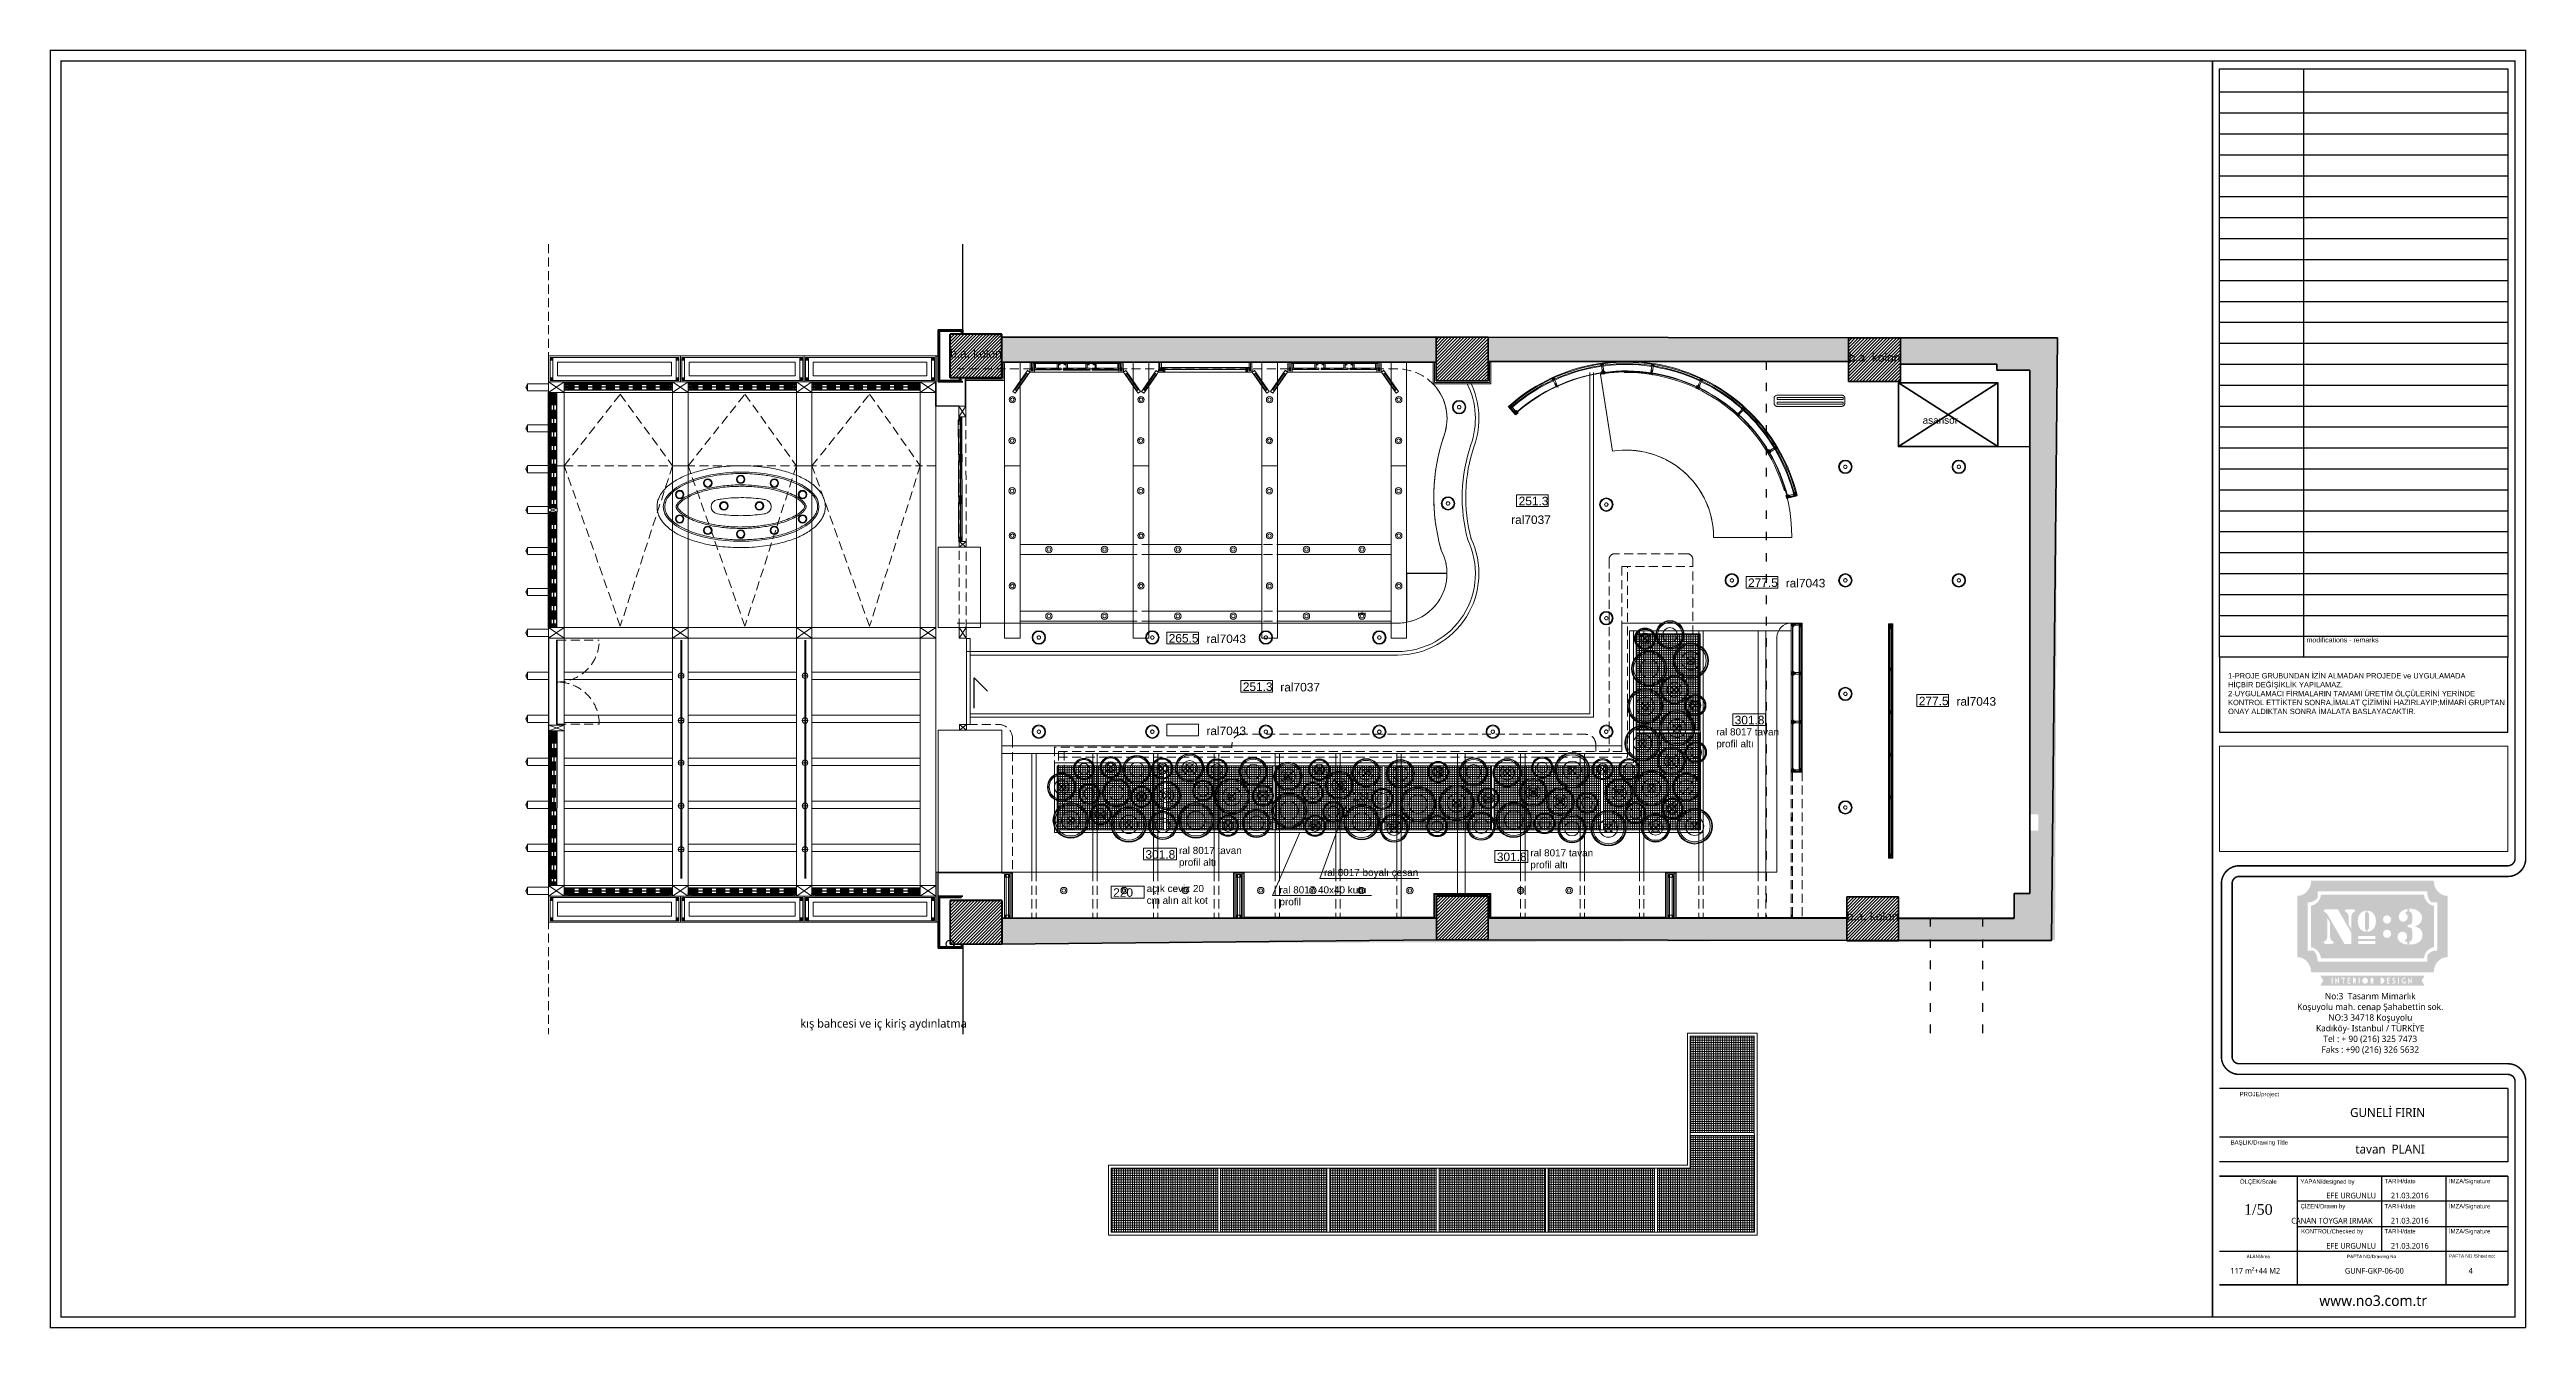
# Model space of a CAD drawing. Header units: millimetres. Extents: x 54215 to 67697, y 23496 to 56611.
# Drawn here: x 55058 to 58550, y 48332 to 50134 of the extents above; entities that cross this region are included whole.
import ezdxf
from ezdxf.enums import TextEntityAlignment as Align

# ---------------------------------------------------------------- set-up
doc = ezdxf.new("R2010")
doc.units = ezdxf.units.MM
for name, pattern in [('ACAD_ISO03W100', [30, 12, -18]), ('DASHED', [19.05, 12.7, -6.35]), ('HIDDEN', [0.375, 0.25, -0.125])]:
    doc.linetypes.add(name, pattern=pattern)
for name, color, linetype, lineweight in [('- 0.09', 9, 'Continuous', 9), ('- 0.25', 43, 'Continuous', 25), ('- 0.30', 6, 'Continuous', 30), ('- 0.35', 3, 'Continuous', 35), ('- 0.50', 30, 'Continuous', 50), ('no3_ahsap gorunus arka ince', 53, 'Continuous', 15), ('no3_ahsap gorunus arka kalın', 43, 'Continuous', 15), ('no3_ahsap gorunus on ince', 32, 'Continuous', 13), ('no3_ahşap gorunus on kalın', 22, 'Continuous', 15), ('no3_cam gorunus on', 142, 'Continuous', 15), ('no3_cam kesit arka', 141, 'Continuous', 18), ('no3_cam kesit on', 131, 'Continuous', 18), ('no3_duvar kaplama', 8, 'Continuous', 0), ('no3_duvar mevcut', 4, 'Continuous', 35), ('no3_kutu profil gorunus', 8, 'Continuous', 0), ('no3_kutuprofil kesit', 74, 'Continuous', 18), ('no3_led doseme', 50, 'FENCELINE1', 0), ('no3_mobilya aydınlatma', 50, 'Continuous', 13), ('no3_paslanmaz gorunus arka', 173, 'Continuous', 13), ('no3_tavan alçıpan gorunus', 12, 'Continuous', 9), ('no3_tavan aydınlatma', 50, 'Continuous', 13), ('no3_tefriş izdüşüm', 87, 'Continuous', 15), ('no3_tefriş kesit arka', 34, 'Continuous', 20), ('no3_yazı doseme', 152, 'Continuous', 0), ('no3_yazı duvar', 152, 'Continuous', 0), ('t_aydınlatma', 40, 'Continuous', 20), ('t_tarama', 251, 'Continuous', 20), ('t_yazı', 154, 'Continuous', 25), ('t_ölçü', 251, 'Continuous', 30)]:
    doc.layers.add(name, color=color, linetype=linetype, lineweight=lineweight)
doc.layers.add('0 rölöve', color=7, linetype='Continuous', true_color=0xf1380e)
doc.layers.add('Layer 1', color=7, linetype='Continuous')
for name, color, linetype, lineweight, true_color in [('no3_ahsap kesit on', 7, 'Continuous', 20, 0xfca103), ('no3_alçıpan kesit', 7, 'Continuous', 20, 0xf5003d), ('no3_doğrama kesit', 7, 'Continuous', 18, 0x35355a), ('no3_tefriş ön ince', 7, 'Continuous', 18, 0x8c1aff)]:
    doc.layers.add(name, color=color, linetype=linetype, lineweight=lineweight, true_color=true_color)
doc.styles.add('ARIALT', font='arial.ttf', dxfattribs={"height": 10})
doc.styles.add('AT-ARIAL', font='arial.ttf')
doc.styles.get("Standard").update_dxf_attribs({"font": 'arial.ttf'})
doc.linetypes.add('FENCELINE1', pattern='A,0.25,-0.1,[133,ltypeshp.shx,S=0.1,R=0,X=-0.1,Y=0],-0.1,1', length=1.45)
doc.dimstyles.new('ISO-25', dxfattribs={"dimtxt": 2.5, "dimasz": 2.5, "dimexe": 1.25, "dimexo": 0.625, "dimtad": 1, "dimtxsty": 'Standard', "dimcen": 2.5, "dimadec": 0, "dimazin": 0, "dimtfac": 1, "dimtmove": 0, "dimatfit": 3, "dimfxl": 1, "dimarcsym": 0})

msp = doc.modelspace()

# ---------------------------------------------------------------- texts
at = {"color": 250, "insert": (58129.486, 49226.668), "char_height": 7.52595, "width": 517.45576, "attachment_point": 4}
msp.add_mtext('1-PROJE GRUBUNDAN İZİN ALMADAN PROJEDE ve UYGULAMADA\\PHİÇBİR DEĞİŞİKLİK YAPILAMAZ.\\P2-UYGULAMACI FİRMALARIN TAMAMI ÜRETİM ÖLÇÜLERİNİ YERİNDE \\PKONTROL ETTİKTEN SONRA,İMALAT ÇİZİMİNİ HAZIRLAYIP;MİMARİ GRUPTAN\\PONAY ALDIKTAN SONRA İMALATA BASLAYACAKTIR.', dxfattribs=at)
at = {"color": 7}
for s, insert, char_height, width, attachment_point in [('{\\fLucida Sans Unicode|b0|i0|c162|p34;No:3  Tasarım Mimarlık\\PKoşuyolu mah. cenap Şahabettin sok.\\PNO:3 34718 Koşuyolu\\PKadıköy- Istanbul / TÜRKİYE\\PTel : + 90 (216) 325 7473\\PFaks : +90 (216) 326 5632}', (58329.925, 48761.757), 9.03114, 233.90379, 5), ('{\\fLucida Sans Unicode|b0|i0|c162|p34;kış bahcesi ve iç kiriş aydınlatma}', (56234.06, 48759.945), 11.90258, 221.73465, 5), ('{\\fLucida Sans Unicode|b0|i0|c162|p34;GUNELİ FIRIN}', (58354.336, 48636.26), 12.54325, 279.45279, 5), ('{\\fLucida Sans Unicode|b0|i0|c162|p34;tavan  PLANI}', (58357.904, 48584.778), 12.54325, 307.0384, 5), ('{\\fGeorgia|b0|i0|c162|p18;1/50\\P}', (58172.121, 48499.724), 15.0519, 307.0384, 5), ('{\\fLucida Sans Unicode|b0|i0|c162|p34;EFE URGUNLU}', (58267.935, 48519.279), 8.02768, 307.0384, 4), ('{\\fLucida Sans Unicode|b0|i0|c162|p34;21.03.2016}', (58358.926, 48519.279), 8.02768, 307.0384, 4), ('{\\fLucida Sans Unicode|b0|i0|c162|p34;CANAN TOYGAR IRMAK}', (58218.506, 48483.886), 8.02768, 307.0384, 4), ('{\\fLucida Sans Unicode|b0|i0|c162|p34;21.03.2016}', (58358.926, 48483.886), 8.02768, 307.0384, 4), ('{\\fLucida Sans Unicode|b0|i0|c162|p34;EFE URGUNLU}', (58267.935, 48448.494), 8.02768, 307.0384, 4), ('{\\fLucida Sans Unicode|b0|i0|c162|p34;21.03.2016}', (58358.926, 48448.494), 8.02768, 307.0384, 4), ('{\\fLucida Sans Unicode|b0|i0|c162|p34;117 m²+44 M2}', (58132.643, 48413.333), 8.02768, 307.0384, 4), ('{\\fLucida Sans Unicode|b0|i0|c162|p34;GUNF-GKP-06-00}', (58294.176, 48413.333), 8.02768, 307.0384, 4), ('{\\fLucida Sans Unicode|b0|i0|c162|p34;4}', (58468.42, 48413.333), 8.02768, 307.0384, 4), ('{\\fLucida Sans Unicode|b0|i0|c162|p34;www.no3.com.tr}', (58334.023, 48371.219), 15.0519, 233.90379, 5)]:
    msp.add_mtext(s, dxfattribs=dict(at, insert=insert, char_height=char_height, width=width, attachment_point=attachment_point))
at = {"layer": 'no3_yazı doseme', "char_height": 12, "width": 504.19368, "attachment_point": 1}
for s, insert in [('251.3', (57129.384, 49504.105)), ('ral7037', (57118.774, 49477.708)), ('277.5', (57452.759, 49389.031)), ('ral7043', (57505.823, 49388.358)), ('265.5', (56636.041, 49310.638)), ('ral7043', (56689.105, 49309.965)), ('251.3', (56740.545, 49242.439)), ('ral7037', (56793.38, 49241.766)), ('277.5', (57693.479, 49222.347)), ('ral7043', (57746.543, 49221.673)), ('ral7043', (56689.105, 49180.206)), ('301.8', (57433.927, 49195.401)), ('280', (56895.675, 49088.054)), ('301.8', (56603.264, 49006.054)), ('301.8', (57098.627, 49002.645)), ('220', (56557.768, 48952.381))]:
    msp.add_mtext(s, dxfattribs=dict(at, insert=insert))
at = {"layer": 'no3_yazı duvar', "char_height": 10, "attachment_point": 1}
for s, insert, width in [('ral 8017 tavan profil altı', (57407.913, 49177.756), 92.53205), ('ral 8017 tavan profil altı', (56650.459, 49010.738), 92.53205), ('ral 8017 tavan profil altı', (57145.822, 49007.329), 92.53205), ('açık ceviz 20 cm alın alt kot', (56604.963, 48957.065), 92.53205), ('ral 8017 boyalı çesan', (56854.904, 48979.736), 143.81258), ('ral 8017 40x40 kutu profil', (56792.141, 48955.088), 143.81258)]:
    msp.add_mtext(s, dxfattribs=dict(at, insert=insert, width=width))
at = {"layer": 't_yazı', "linetype": 'Continuous', "style": 'ARIALT'}
for s, height, p in [('ALAN/Area', 4.719, (58172.121, 48433.499)), ('PAFTA NO/Drawing No', 4.71898, (58331.765, 48433.499))]:
    msp.add_text(s, height=height, dxfattribs=at).set_placement(p, align=Align.MIDDLE_CENTER)
at = {"layer": 't_yazı', "color": 252, "insert": (58240.194, 49305.838), "char_height": 7.02422, "width": 149.98671, "attachment_point": 1, "style": 'AT-ARIAL'}
msp.add_mtext('modifications - remarks', dxfattribs=at)
at = {"layer": 't_yazı', "style": 'ARIALT'}
for s, insert, char_height, width, attachment_point in [('PROJE/project', (58173.559, 48665.299), 6.02076, 111.9856, 2), ('BAŞLIK/Drawing Title', (58173.559, 48597.278), 6.02076, 111.9856, 2), ('ÖLÇEK/Scale', (58172.121, 48542.036), 6.02076, 40.67138, 2), ('YAPAN/designed by', (58269.609, 48542.036), 6.02076, 111.9856, 2), ('TARİH/date', (58349.887, 48542.798), 6.0208, 45.79917, 1), ('İMZA/Signature', (58440.878, 48542.798), 6.02076, 45.79917, 1), ('ÇİZEN/Drawn by', (58263.167, 48507.406), 6.02076, 111.9856, 2), ('TARİH/date', (58349.887, 48507.406), 6.0208, 45.79917, 1), ('İMZA/Signature', (58440.878, 48507.406), 6.02076, 45.79917, 1), ('KONTROL/Checked by', (58232.428, 48472.014), 6.02076, 100.6056, 1), ('TARİH/date', (58349.887, 48472.014), 6.0208, 45.79917, 1), ('İMZA/Signature', (58440.878, 48472.014), 6.02076, 45.79917, 1)]:
    msp.add_mtext(s, dxfattribs=dict(at, insert=insert, char_height=char_height, width=width, attachment_point=attachment_point))
at = {"layer": 't_yazı', "linetype": 'Continuous', "insert": (58440.878, 48436.621), "char_height": 4.71898, "width": 113.029, "attachment_point": 1, "style": 'ARIALT'}
msp.add_mtext('PAFTA NO /Sheet no:', dxfattribs=at)

# ---------------------------------------------------------------- blocks, each defined once
blk = doc.blocks.new('ewry')
at = {"layer": 'no3_kutu profil gorunus'}
h = blk.add_hatch(dxfattribs=at)
h.set_pattern_fill('NET', color=250)
h.set_pattern_definition([(0, (-76.2377, 567.117), (0, 3.175), []), (90, (-76.2377, 567.117), (-3.175, 2e-16), [])])
h.paths.add_polyline_path([(59150.5, 20297.7), (59000.5, 20297.7), (59000.5, 20207.4), (59150.5, 20207.4)])
h.paths.add_polyline_path([(59304.5, 20297.7), (59154.5, 20297.7), (59154.5, 20207.4), (59304.5, 20207.4)])
h.paths.add_polyline_path([(59458.5, 20297.7), (59308.5, 20297.7), (59308.5, 20207.4), (59458.5, 20207.4)])
h.paths.add_polyline_path([(59612.5, 20297.7), (59462.5, 20297.7), (59462.5, 20207.4), (59612.5, 20207.4)])
h.paths.add_polyline_path([(59766.5, 20297.7), (59616.5, 20297.7), (59616.5, 20207.4), (59766.5, 20207.4)])
h.paths.add_polyline_path([(59907.1, 20343.9), (59816.7, 20343.9), (59816.7, 20297.7), (59770.5, 20297.7), (59770.5, 20207.4), (59907.2, 20207.4)])
h.paths.add_polyline_path([(59907, 20483.7), (59816.7, 20483.7), (59816.7, 20347.9), (59907.1, 20347.9)])
for p, q in [((59816.7, 20347.9), (59907, 20347.9)), ((59816.7, 20343.9), (59907, 20343.9)), ((59000.5, 20297.7), (59200.5, 20297.7)), ((59150.5, 20297.7), (59150.5, 20207.4)), ((59154.5, 20297.7), (59154.5, 20207.4)), ((59304.5, 20297.7), (59304.5, 20207.4)), ((59308.5, 20297.7), (59308.5, 20207.4)), ((59458.5, 20297.7), (59458.5, 20207.4)), ((59462.5, 20297.7), (59462.5, 20207.4)), ((59612.5, 20297.7), (59612.5, 20207.4)), ((59616.5, 20297.7), (59616.5, 20207.4)), ((59766.5, 20297.7), (59766.5, 20207.4)), ((59770.5, 20297.7), (59770.5, 20207.4))]:
    blk.add_line(p, q, dxfattribs=at)
blk.add_lwpolyline([(58996.5, 20203.4), (58996.5, 20301.7), (59812.7, 20301.7), (59812.7, 20487.7), (59911, 20487.7), (59911.2, 20203.4), (58996.5, 20203.4)], dxfattribs=at)
blk.add_lwpolyline([(59000.5, 20207.4), (59000.5, 20297.7), (59816.7, 20297.7), (59816.7, 20483.7), (59907, 20483.7), (59907.2, 20207.4)], close=True, dxfattribs=at)
blk = doc.blocks.new('panjurplan')
at = {"layer": 'no3_ahsap gorunus arka kalın'}
for p, q in [((3825.4, 3282.3), (3797.4, 3282.3)), ((3797.4, 3281.5), (3825.4, 3281.5)), ((3797.4, 3281.1), (3825.4, 3281.1)), ((3825.4, 3278.9), (3797.4, 3278.9)), ((3797.4, 3278.3), (3825.4, 3278.3))]:
    blk.add_line(p, q, dxfattribs=at)
at = {"layer": 'no3_ahsap kesit on'}
for p, q in [((3797.4, 3278.9), (3797.4, 3281.5)), ((3825.4, 3281.5), (3825.4, 3278.9))]:
    blk.add_line(p, q, dxfattribs=at)
for points in [[(3793.4, 3278.3), (3797.4, 3278.3), (3797.4, 3282.3), (3793.4, 3282.3)], [(3825.4, 3278.3), (3829.4, 3278.3), (3829.4, 3282.3), (3825.4, 3282.3)]]:
    blk.add_lwpolyline(points, close=True, dxfattribs=at)
blk = doc.blocks.new('giriş tavan planı')
at = {"layer": '- 0.09'}
h = blk.add_hatch(dxfattribs=at)
h.set_pattern_fill('ANSI31', color=256)
h.set_pattern_definition([(45, (57626.8874, 19235.8884), (-2.245064, 2.245064), [])])
h.paths.add_polyline_path([(58922.5, 20905.9), (58849.5, 20905.9), (58849.5, 20844.4), (58922.5, 20844.4)])
h.paths.add_polyline_path([(59608, 20901.4), (59534.5, 20901.4), (59534.5, 20839.9), (59608, 20839.9)])
h.paths.add_polyline_path([(60189.5, 20900.4), (60116, 20900.4), (60116, 20838.9), (60189.5, 20838.9)])
h.paths.add_polyline_path([(60186.5, 20112.9), (60113.5, 20112.9), (60113.5, 20051.4), (60186.5, 20051.4)])
h.paths.add_polyline_path([(59608, 20113.9), (59535, 20113.9), (59535, 20052.4), (59608, 20052.4)])
h.paths.add_polyline_path([(58922.5, 20107.9), (58849.5, 20107.9), (58849.5, 20046.4), (58922.5, 20046.4)])
at = {"layer": 'no3_duvar kaplama'}
h = blk.add_hatch(color=256, dxfattribs=at)
h.dxf.hatch_style = 1
h.paths.add_polyline_path([(58849.5, 20107.9), (58867.5, 20107.9), (58849.5, 20107.9), (58849.5, 20046.4), (58867.5, 20046.4), (60407.2, 20052.3), (60410.7, 20900.4), (58922.5, 20901.4), (58867.5, 20905.9), (58849.5, 20905.9), (58849.5, 20838.4), (58867.5, 20838.4), (58867.5, 20844.4), (58849.5, 20844.4), (58849.5, 20905.9), (58922.5, 20905.9), (58922.5, 20866.4), (59534.5, 20866.4), (59534.5, 20901.4), (59608, 20901.4), (59608, 20867.4), (60116, 20867.4), (60116, 20900.4), (60189.5, 20900.4), (60189.5, 20863.4), (60325, 20863.4), (60325, 20854.9), (60371.5, 20854.9), (60371.5, 20117.4), (60349.6, 20117.4), (60349.6, 20082.9), (60186.5, 20082.9), (60186.5, 20051.4), (60113.5, 20051.4), (60113.5, 20082.9), (59608, 20082.9), (59608, 20052.4), (59535, 20052.4), (59535, 20082.9), (58922.5, 20082.9), (58922.5, 20046.4), (58849.5, 20046.4)])
h.paths.add_polyline_path([(60371.5, 20229.3), (60371.5, 20206), (60383.7, 20206), (60383.7, 20229.3)], flags=17)
at = {"layer": '- 0.25', "linetype": 'ACAD_ISO03W100'}
blk.add_line((60000, 20867.4), (60000, 20082.9), dxfattribs=at)
at = {"layer": '- 0.30', "linetype": 'ACAD_ISO03W100'}
blk.add_lwpolyline([(60231.5, 19921), (60231.5, 20082.9), (60304.8, 20082.9), (60304.8, 19921)], dxfattribs=at)
at = {"layer": '- 0.35'}
for p, q in [((58867.5, 20911.9), (58832.5, 20911.9)), ((58832.5, 20911.9), (58832.5, 20838.4)), ((58865.5, 20909.9), (58834.5, 20909.9)), ((58834.5, 20909.9), (58834.5, 20840.4)), ((58865.5, 20909.9), (58865.5, 20905.9)), ((58867.5, 20911.9), (58867.5, 20905.9)), ((58867.5, 20838.4), (58832.5, 20838.4)), ((58865.5, 20840.4), (58834.5, 20840.4)), ((58862.7, 20844.4), (58862.7, 20840.4)), ((58862.7, 20838.4), (58862.7, 20842.4)), ((58864.7, 20844.4), (58864.7, 20838.4)), ((58867.5, 20113.9), (58832.5, 20113.9)), ((58832.5, 20113.9), (58832.5, 20040.4)), ((58865.5, 20111.9), (58834.5, 20111.9)), ((58834.5, 20111.9), (58834.5, 20042.4)), ((58867.5, 20040.4), (58832.5, 20040.4)), ((58865.5, 20042.4), (58834.5, 20042.4))]:
    blk.add_line(p, q, dxfattribs=at)
at = {"layer": '- 0.35', "color": 2}
for p, q in [((58865.5, 20042.4), (58865.5, 20046.4)), ((58867.5, 20040.4), (58867.5, 20046.4))]:
    blk.add_line(p, q, dxfattribs=at)
at = {"layer": '- 0.50'}
for p, q in [((58922.5, 20905.9), (58849.5, 20905.9)), ((58849.5, 20844.4), (58849.5, 20905.9)), ((58922.5, 20844.4), (58922.5, 20905.9)), ((58922.5, 20844.4), (58922.5, 20905.9)), ((58922.5, 20844.4), (58849.5, 20844.4)), ((58922.5, 20844.4), (58849.5, 20844.4)), ((58922.5, 20107.9), (58849.5, 20107.9)), ((58922.5, 20107.9), (58922.5, 20046.4)), ((60186.5, 20082.9), (60349.6, 20082.9)), ((60113.5, 20051.4), (60186.5, 20051.4))]:
    blk.add_line(p, q, dxfattribs=at)
for p, q in [((59006.1, 20855.5), (58968.3, 20855.5)), ((59006.1, 20855.9), (59006.1, 20855.5)), ((58283.5, 20492.4), (58283.5, 20823.4)), ((58305.5, 20835.4), (58305.5, 20834.6)), ((58480.2, 20835.4), (58480.2, 20834.6)), ((58654.8, 20835.4), (58654.8, 20834.6)), ((58829.5, 20804.4), (58829.5, 20838.4)), ((58286.5, 20660.9), (58287.3, 20660.9)), ((58286.5, 20649.9), (58287.3, 20649.9)), ((59493.1, 20569.2), (59550, 20569.2)), ((59493.1, 20569.2), (59493.1, 20499.8)), ((58283.5, 20479.9), (58283.5, 20126.4)), ((58286.5, 20492.4), (58287.3, 20492.4)), ((58286.9, 20341.6), (58287.7, 20341.6)), ((58286.5, 20128.9), (58287.3, 20128.9)), ((58305.5, 20116.9), (58305.5, 20117.7)), ((58480.2, 20116.9), (58480.2, 20117.7)), ((58654.8, 20116.9), (58654.8, 20117.7)), ((58832.5, 20113.9), (58832.5, 20147.9))]:
    blk.add_line(p, q)
for points in [[(59009.1, 20855.9), (59009.1, 20855.5), (59046.8, 20855.5), (59046.8, 20855.9)], [(59049.8, 20855.9), (59049.8, 20855.5), (59087.6, 20855.5)]]:
    blk.add_lwpolyline(points)
blk.add_arc((58294.5, 20356.3), 59.2, 88.833, 90)
for p in [(58283.5, 20429.3), (58283.5, 20368.7), (58283.5, 20308.1), (58283.5, 20247.5), (58283.5, 20187)]:
    blk.add_point(p)
at = {"layer": '0 rölöve'}
for p, q in [((58867.5, 20911.9), (58867.5, 21032.7)), ((59093.6, 20866.4), (59143.6, 20866.4)), ((59093.6, 20866.4), (59143.6, 20866.4)), ((59646.6, 20792.6), (59636.6, 20803.8)), ((60028.6, 20674.5), (60043.7, 20678.5)), ((58867.5, 20040.4), (58867.5, 19919.5))]:
    blk.add_line(p, q, dxfattribs=at)
blk.add_lwpolyline([(60186.5, 20837.4), (60186.5, 20747.4), (60371.5, 20747.4)], dxfattribs=at)
at = {"layer": 'no3_ahsap gorunus arka ince'}
for p, q in [((58968.3, 20852.4), (59087.6, 20852.4)), ((59149.6, 20852.4), (59268.9, 20852.4)), ((59266.4, 20858.9), (59152.1, 20858.9)), ((59331.7, 20852.4), (59451.1, 20852.4))]:
    blk.add_line(p, q, dxfattribs=at)
at = {"layer": 'no3_ahsap gorunus on ince'}
for p, q in [((58251.5, 20830.9), (58253.5, 20835.9)), ((58253.5, 20830.9), (58251.5, 20830.9)), ((58253.5, 20830.9), (58251.5, 20830.9)), ((58251.5, 20830.9), (58253.5, 20825.9)), ((58305.5, 20823.4), (58305.5, 20492.4)), ((58305.5, 20823.4), (58807.5, 20823.4)), ((58458.2, 20823.4), (58458.2, 20492.4)), ((58480.2, 20492.4), (58480.2, 20823.4)), ((58632.8, 20823.4), (58632.8, 20492.4)), ((58654.8, 20492.4), (58654.8, 20823.4)), ((58807.5, 20823.4), (58807.5, 20492.4)), ((58829.5, 20492.4), (58829.5, 20823.4)), ((58251.5, 20773.2), (58253.5, 20778.2)), ((58253.5, 20773.2), (58251.5, 20773.2)), ((58253.5, 20773.2), (58251.5, 20773.2)), ((58251.5, 20773.2), (58253.5, 20768.2)), ((58251.5, 20715.5), (58253.5, 20720.5)), ((58253.5, 20715.5), (58251.5, 20715.5)), ((58253.5, 20715.5), (58251.5, 20715.5)), ((58251.5, 20715.5), (58253.5, 20710.5)), ((58654.8, 20720.4), (58632.8, 20720.4)), ((58926.3, 20720.4), (58948.3, 20720.4)), ((59107.6, 20720.4), (59129.6, 20720.4)), ((59288.9, 20720.4), (59310.9, 20720.4)), ((59471.1, 20720.4), (59493.1, 20720.4)), ((58251.5, 20657.9), (58253.5, 20662.9)), ((58253.5, 20657.9), (58251.5, 20657.9)), ((58253.5, 20657.9), (58251.5, 20657.9)), ((58251.5, 20657.9), (58253.5, 20652.9)), ((58251.5, 20600.2), (58253.5, 20605.2)), ((58253.5, 20600.2), (58251.5, 20600.2)), ((58253.5, 20600.2), (58251.5, 20600.2)), ((58251.5, 20600.2), (58253.5, 20595.2)), ((58251.5, 20542.5), (58253.5, 20547.5)), ((58253.5, 20542.5), (58251.5, 20542.5)), ((58253.5, 20542.5), (58251.5, 20542.5)), ((58251.5, 20542.5), (58253.5, 20537.5)), ((58251.5, 20484.9), (58253.5, 20489.9)), ((58253.5, 20484.9), (58251.5, 20484.9)), ((58253.5, 20484.9), (58251.5, 20484.9)), ((58251.5, 20484.9), (58253.5, 20479.9)), ((58305.5, 20492.4), (58807.5, 20492.4)), ((58305.5, 20477.4), (58305.5, 20128.9)), ((58305.5, 20477.4), (58807.5, 20477.4)), ((58458.2, 20128.9), (58458.2, 20477.4)), ((58480.2, 20477.4), (58480.2, 20128.9)), ((58632.8, 20128.9), (58632.8, 20477.4)), ((58654.8, 20477.4), (58654.8, 20128.9)), ((58807.5, 20128.9), (58807.5, 20477.4)), ((58829.5, 20477.4), (58829.5, 20130.9)), ((58251.5, 20424.3), (58253.5, 20429.3)), ((58253.5, 20424.3), (58251.5, 20424.3)), ((58253.5, 20424.3), (58251.5, 20424.3)), ((58251.5, 20424.3), (58253.5, 20419.3)), ((58251.5, 20363.7), (58253.5, 20368.7)), ((58253.5, 20363.7), (58251.5, 20363.7)), ((58253.5, 20363.7), (58251.5, 20363.7)), ((58251.5, 20363.7), (58253.5, 20358.7)), ((58251.5, 20303.1), (58253.5, 20308.1)), ((58253.5, 20303.1), (58251.5, 20303.1)), ((58253.5, 20303.1), (58251.5, 20303.1)), ((58251.5, 20303.1), (58253.5, 20298.1)), ((58251.5, 20242.5), (58253.5, 20247.5)), ((58253.5, 20242.5), (58251.5, 20242.5)), ((58253.5, 20242.5), (58251.5, 20242.5)), ((58251.5, 20242.5), (58253.5, 20237.5)), ((58251.5, 20182), (58253.5, 20187)), ((58253.5, 20182), (58251.5, 20182)), ((58253.5, 20182), (58251.5, 20182)), ((58251.5, 20182), (58253.5, 20177)), ((58251.5, 20121.4), (58253.5, 20126.4)), ((58253.5, 20121.4), (58251.5, 20121.4)), ((58253.5, 20121.4), (58251.5, 20121.4)), ((58251.5, 20121.4), (58253.5, 20116.4)), ((58305.5, 20128.9), (58807.5, 20128.9))]:
    blk.add_line(p, q, dxfattribs=at)
for points in [[(58926.3, 20866.4), (58948.3, 20866.4), (58948.3, 20477.4), (58926.3, 20477.4)], [(59107.6, 20866.4), (59129.6, 20866.4), (59129.6, 20477.4), (59107.6, 20477.4)], [(59288.9, 20866.4), (59310.9, 20866.4), (59310.9, 20477.4), (59288.9, 20477.4)], [(59471.1, 20866.4), (59493.1, 20866.4), (59493.1, 20477.4), (59471.1, 20477.4)], [(58253.5, 20825.9), (58283.5, 20825.9), (58283.5, 20835.9), (58253.5, 20835.9)], [(58253.5, 20768.2), (58283.5, 20768.2), (58283.5, 20778.2), (58253.5, 20778.2)], [(58253.5, 20710.5), (58283.5, 20710.5), (58283.5, 20720.5), (58253.5, 20720.5)], [(58253.5, 20652.9), (58283.5, 20652.9), (58283.5, 20662.9), (58253.5, 20662.9)], [(58253.5, 20595.2), (58283.5, 20595.2), (58283.5, 20605.2), (58253.5, 20605.2)], [(58948.3, 20609.4), (59107.6, 20609.4), (59107.6, 20595.4), (58948.3, 20595.4)], [(59129.6, 20609.4), (59288.9, 20609.4), (59288.9, 20595.4), (59129.6, 20595.4)], [(59310.9, 20609.4), (59471.1, 20609.4), (59471.1, 20595.4), (59310.9, 20595.4)], [(58253.5, 20537.5), (58283.5, 20537.5), (58283.5, 20547.5), (58253.5, 20547.5)], [(58948.3, 20515.5), (59107.6, 20515.5), (59107.6, 20501.5), (58948.3, 20501.5)], [(59129.6, 20515.5), (59288.9, 20515.5), (59288.9, 20501.5), (59129.6, 20501.5)], [(59310.9, 20515.5), (59471.1, 20515.5), (59471.1, 20501.5), (59310.9, 20501.5)], [(58253.5, 20479.9), (58283.5, 20479.9), (58283.5, 20489.9), (58253.5, 20489.9)], [(58253.5, 20419.3), (58283.5, 20419.3), (58283.5, 20429.3), (58253.5, 20429.3)], [(58305.5, 20419.3), (58458.2, 20419.3), (58458.2, 20429.3), (58305.5, 20429.3)], [(58480.2, 20419.3), (58632.8, 20419.3), (58632.8, 20429.3), (58480.2, 20429.3)], [(58654.8, 20419.3), (58807.5, 20419.3), (58807.5, 20429.3), (58654.8, 20429.3)], [(58253.5, 20358.7), (58283.5, 20358.7), (58283.5, 20368.7), (58253.5, 20368.7)], [(58305.5, 20358.7), (58458.2, 20358.7), (58458.2, 20368.7), (58305.5, 20368.7)], [(58480.2, 20358.7), (58632.8, 20358.7), (58632.8, 20368.7), (58480.2, 20368.7)], [(58654.8, 20358.7), (58807.5, 20358.7), (58807.5, 20368.7), (58654.8, 20368.7)], [(58253.5, 20298.1), (58283.5, 20298.1), (58283.5, 20308.1), (58253.5, 20308.1)], [(58305.5, 20298.1), (58458.2, 20298.1), (58458.2, 20308.1), (58305.5, 20308.1)], [(58480.2, 20298.1), (58632.8, 20298.1), (58632.8, 20308.1), (58480.2, 20308.1)], [(58654.8, 20298.1), (58807.5, 20298.1), (58807.5, 20308.1), (58654.8, 20308.1)], [(58253.5, 20237.5), (58283.5, 20237.5), (58283.5, 20247.5), (58253.5, 20247.5)], [(58305.5, 20237.5), (58458.2, 20237.5), (58458.2, 20247.5), (58305.5, 20247.5)], [(58480.2, 20237.5), (58632.8, 20237.5), (58632.8, 20247.5), (58480.2, 20247.5)], [(58654.8, 20237.5), (58807.5, 20237.5), (58807.5, 20247.5), (58654.8, 20247.5)], [(58253.5, 20177), (58283.5, 20177), (58283.5, 20187), (58253.5, 20187)], [(58305.5, 20177), (58458.2, 20177), (58458.2, 20187), (58305.5, 20187)], [(58480.2, 20177), (58632.8, 20177), (58632.8, 20187), (58480.2, 20187)], [(58654.8, 20177), (58807.5, 20177), (58807.5, 20187), (58654.8, 20187)], [(58253.5, 20116.4), (58283.5, 20116.4), (58283.5, 20126.4), (58253.5, 20126.4)]]:
    blk.add_lwpolyline(points, close=True, dxfattribs=at)
at = {"layer": 'no3_ahsap kesit on'}
for p, q in [((58962.3, 20866.4), (58964.1, 20866.4)), ((59089.4, 20866.4), (58966.5, 20866.4)), ((58966.5, 20864.6), (58966.5, 20866.4)), ((58966.5, 20864.6), (58968.3, 20864.6)), ((59089.4, 20864.6), (58966.5, 20864.6)), ((58968.3, 20857.7), (58968.3, 20864.6)), ((58970.1, 20857.7), (58970.1, 20864.6)), ((59000.3, 20857.7), (59000.3, 20864.6)), ((59002.1, 20857.7), (59002.1, 20864.6)), ((59013.1, 20857.7), (59013.1, 20864.6)), ((59014.9, 20857.7), (59014.9, 20864.6)), ((59041, 20857.7), (59041, 20864.6)), ((59042.8, 20857.7), (59042.8, 20864.6)), ((59053.8, 20857.7), (59053.8, 20864.6)), ((59055.6, 20857.7), (59055.6, 20864.6)), ((59085.8, 20857.7), (59085.8, 20864.6)), ((59089.4, 20864.6), (59087.6, 20864.6)), ((59087.6, 20857.7), (59087.6, 20864.6)), ((59089.4, 20864.6), (59089.4, 20866.4)), ((59093.6, 20866.4), (59091.8, 20866.4)), ((59143.6, 20866.4), (59145.4, 20866.4)), ((59147.8, 20858.9), (59149.6, 20858.9)), ((59152.1, 20856.4), (59149.6, 20858.9)), ((59149.6, 20856.4), (59152.1, 20858.9)), ((59152.1, 20853.4), (59149.6, 20855.9)), ((59149.6, 20853.4), (59152.1, 20855.9)), ((59266.4, 20856.4), (59268.9, 20858.9)), ((59268.9, 20856.4), (59266.4, 20858.9)), ((59266.4, 20853.4), (59268.9, 20855.9)), ((59268.9, 20853.4), (59266.4, 20855.9)), ((59270.7, 20858.9), (59268.9, 20858.9)), ((59274.9, 20866.4), (59273.1, 20866.4)), ((59325.7, 20866.4), (59327.5, 20866.4)), ((59452.9, 20866.4), (59329.9, 20866.4)), ((59329.9, 20864.6), (59329.9, 20866.4)), ((59329.9, 20864.6), (59331.7, 20864.6)), ((59452.9, 20864.6), (59329.9, 20864.6)), ((59331.7, 20857.7), (59331.7, 20864.6)), ((59333.5, 20857.7), (59333.5, 20864.6)), ((59363.7, 20857.7), (59363.7, 20864.6)), ((59365.5, 20857.7), (59365.5, 20864.6)), ((59376.5, 20857.7), (59376.5, 20864.6)), ((59378.3, 20857.7), (59378.3, 20864.6)), ((59404.5, 20857.7), (59404.5, 20864.6)), ((59406.3, 20857.7), (59406.3, 20864.6)), ((59417.3, 20857.7), (59417.3, 20864.6)), ((59419.1, 20857.7), (59419.1, 20864.6)), ((59449.3, 20857.7), (59449.3, 20864.6)), ((59452.9, 20864.6), (59451.1, 20864.6)), ((59451.1, 20857.7), (59451.1, 20864.6)), ((59452.9, 20864.6), (59452.9, 20866.4)), ((59457.1, 20866.4), (59455.3, 20866.4)), ((58937.5, 20147.9), (58922.5, 20147.9)), ((58922.5, 20147.9), (58922.5, 20146.1)), ((58937.5, 20146.1), (58922.5, 20146.1)), ((59263.9, 20147.9), (59248.9, 20147.9)), ((59248.9, 20147.9), (59248.9, 20082.9)), ((59263.9, 20146.1), (59248.9, 20146.1)), ((59250.7, 20146.1), (59250.7, 20082.9)), ((59873, 20147.9), (59858, 20147.9)), ((59858, 20147.9), (59858, 20082.9)), ((59873, 20146.1), (59858, 20146.1)), ((59859.8, 20146.1), (59859.8, 20082.9))]:
    blk.add_line(p, q, dxfattribs=at)
for points in [[(58871.8, 20842.4), (58924.5, 20842.4), (58924.5, 20866.4)], [(58871.8, 20840.6), (58926.3, 20840.6), (58926.3, 20866.4)], [(58962.3, 20866.4), (58962.3, 20852.4), (58968.3, 20852.4), (58968.3, 20864.6)], [(58964.1, 20866.4), (58964.1, 20854.2), (58966.5, 20854.2), (58966.5, 20864.6)], [(59093.6, 20866.4), (59093.6, 20852.4), (59087.6, 20852.4), (59087.6, 20864.6)], [(59091.8, 20866.4), (59091.8, 20854.2), (59089.4, 20854.2), (59089.4, 20864.6)], [(59143.6, 20866.4), (59143.6, 20852.4), (59149.6, 20852.4), (59149.6, 20858.9)], [(59145.4, 20866.4), (59145.4, 20854.2), (59147.8, 20854.2), (59147.8, 20858.9)], [(59274.9, 20866.4), (59274.9, 20852.4), (59268.9, 20852.4), (59268.9, 20858.9)], [(59273.1, 20866.4), (59273.1, 20854.2), (59270.7, 20854.2), (59270.7, 20858.9)], [(59325.7, 20866.4), (59325.7, 20852.4), (59331.7, 20852.4), (59331.7, 20864.6)], [(59327.5, 20866.4), (59327.5, 20854.2), (59329.9, 20854.2), (59329.9, 20864.6)], [(59457.1, 20866.4), (59457.1, 20852.4), (59451.1, 20852.4), (59451.1, 20864.6)], [(59455.3, 20866.4), (59455.3, 20854.2), (59452.9, 20854.2), (59452.9, 20864.6)], [(59530.5, 20866.4), (59530.5, 20835.9), (59612, 20835.9), (59612, 20867.4)], [(59532.5, 20866.4), (59532.5, 20837.9), (59610, 20837.9), (59610, 20867.4)], [(58937.5, 20082.9), (58937.5, 20147.9), (58922.5, 20147.9)], [(58935.7, 20082.9), (58935.7, 20146.1), (58922.5, 20146.1)], [(59263.9, 20082.9), (59263.9, 20147.9), (59248.9, 20147.9)], [(59262.1, 20082.9), (59262.1, 20146.1), (59248.9, 20146.1)], [(59873, 20082.9), (59873, 20147.9), (59858, 20147.9)], [(59871.2, 20082.9), (59871.2, 20146.1), (59858, 20146.1)]]:
    blk.add_lwpolyline(points, dxfattribs=at)
for points in [[(58968.3, 20857.7), (59006.1, 20857.7), (59006.1, 20855.9), (58968.3, 20855.9)], [(59009.1, 20857.7), (59046.8, 20857.7), (59046.8, 20855.9), (59009.1, 20855.9)], [(59049.8, 20857.7), (59087.6, 20857.7), (59087.6, 20855.9), (59049.8, 20855.9)], [(59149.6, 20856.4), (59152.1, 20856.4), (59152.1, 20858.9), (59149.6, 20858.9)], [(59149.6, 20853.4), (59152.1, 20853.4), (59152.1, 20855.9), (59149.6, 20855.9)], [(59268.9, 20856.4), (59266.4, 20856.4), (59266.4, 20858.9), (59268.9, 20858.9)], [(59268.9, 20853.4), (59266.4, 20853.4), (59266.4, 20855.9), (59268.9, 20855.9)], [(59331.7, 20857.7), (59369.5, 20857.7), (59369.5, 20855.9), (59331.7, 20855.9)], [(59372.5, 20857.7), (59410.3, 20857.7), (59410.3, 20855.9), (59372.5, 20855.9)], [(59413.3, 20857.7), (59451.1, 20857.7), (59451.1, 20855.9), (59413.3, 20855.9)]]:
    blk.add_lwpolyline(points, close=True, dxfattribs=at)
at = {"layer": 'no3_alçıpan kesit'}
for p, q in [((58870.6, 20804.4), (58870.6, 20842.4)), ((58870.6, 20842.4), (58871.8, 20842.4)), ((58871.8, 20804.4), (58871.8, 20842.4)), ((59636.6, 20803.8), (59645.8, 20793.6)), ((59637.5, 20804.6), (59640.5, 20801.3)), ((60043.4, 20679.6), (60030.5, 20676.2)), ((60043.7, 20678.5), (60030.8, 20675)), ((60050.9, 20498.7), (60037.2, 20498.7)), ((60046.5, 20498.7), (60046.5, 20289.9)), ((60050.9, 20497.5), (60046.5, 20497.5)), ((60047.7, 20498.7), (60047.7, 20289.9)), ((60049.7, 20498.7), (60049.7, 20289.9)), ((60050.9, 20498.7), (60050.9, 20288.7)), ((60050.9, 20289.9), (60037.2, 20289.9)), ((60050.9, 20288.7), (60037.2, 20288.7)), ((58832.5, 20147.9), (58922.5, 20147.9)), ((58832.5, 20146.7), (58922.5, 20146.7))]:
    blk.add_line(p, q, dxfattribs=at)
for points in [[(60177.6, 20496.4), (60173.2, 20496.4), (60173.2, 20168.4), (60177.6, 20168.4)], [(60176.4, 20495.2), (60174.4, 20495.2), (60174.4, 20169.6), (60176.4, 20169.6)]]:
    blk.add_lwpolyline(points, close=True, dxfattribs=at)
for points in [[(59531.8, 20082.9), (59531.8, 20117.1), (59611.2, 20117.1), (59611.2, 20082.9)], [(59533, 20082.9), (59533, 20115.9), (59610, 20115.9), (59610, 20082.9)]]:
    blk.add_lwpolyline(points, dxfattribs=at)
for radius, start in [(248.3, 13.8423), (247.1, 13.8373), (245.1, 13.8288), (243.9, 13.8237)]:
    blk.add_arc((59802.6, 20619.1), radius, start, 131.9285, dxfattribs=at)
at = {"layer": 'no3_cam gorunus on'}
for p, q in [((58863.5, 20785.1), (58863.8, 20735.4)), ((58864, 20785.1), (58864.3, 20735.4)), ((58864.5, 20785.1), (58864.8, 20735.4)), ((58863.8, 20727.4), (58863.8, 20676.7)), ((58864.3, 20727.4), (58864.3, 20676.7)), ((58864.8, 20727.4), (58864.8, 20676.7)), ((58863.8, 20668.7), (58863.8, 20618.1)), ((58864.3, 20668.7), (58864.3, 20618.1)), ((58864.8, 20668.7), (58864.8, 20618.1))]:
    blk.add_line(p, q, dxfattribs=at)
at = {"layer": 'no3_cam kesit arka'}
for p, q in [((59149.6, 20856.4), (59268.9, 20856.4)), ((59149.6, 20855.9), (59268.9, 20855.9)), ((59769, 20851.6), (59769.1, 20851.3)), ((59771.2, 20851.9), (59771.2, 20851.6)), ((58284.5, 20818.4), (58284.5, 20665.9)), ((58285, 20818.4), (58285, 20665.9)), ((58285.5, 20818.4), (58285.5, 20665.9)), ((58453.2, 20837.4), (58310.5, 20837.4)), ((58453.2, 20836.9), (58310.5, 20836.9)), ((58453.2, 20836.4), (58310.5, 20836.4)), ((58627.8, 20837.4), (58485.2, 20837.4)), ((58627.8, 20836.9), (58485.2, 20836.9)), ((58627.8, 20836.4), (58485.2, 20836.4)), ((58802.5, 20837.4), (58659.8, 20837.4)), ((58802.5, 20836.9), (58659.8, 20836.9)), ((58802.5, 20836.4), (58659.8, 20836.4)), ((59902.8, 20831.5), (59902.7, 20831.3)), ((59904.8, 20830.6), (59904.6, 20830.3)), ((59648, 20796), (59648.2, 20795.8)), ((60003.3, 20741.1), (60003.1, 20740.9)), ((60003.3, 20741.1), (60003.1, 20740.9)), ((60004.5, 20739.2), (60004.2, 20739)), ((60004.5, 20739.2), (60004.2, 20739)), ((60004.5, 20739.2), (60004.2, 20739)), ((60029.6, 20678.1), (60029.9, 20678.2)), ((58284.5, 20649.9), (58284.5, 20497.4)), ((58285, 20649.9), (58285, 20497.4)), ((58285.5, 20649.9), (58285.5, 20497.4)), ((58284.9, 20341.6), (58284.5, 20133.9)), ((58285.4, 20341.6), (58285, 20133.9)), ((58285.9, 20341.6), (58285.5, 20133.9)), ((58453.2, 20115.9), (58310.5, 20115.9)), ((58453.2, 20115.4), (58310.5, 20115.4)), ((58453.2, 20114.9), (58310.5, 20114.9)), ((58627.8, 20115.9), (58485.2, 20115.9)), ((58627.8, 20115.4), (58485.2, 20115.4)), ((58627.8, 20114.9), (58485.2, 20114.9)), ((58802.5, 20115.9), (58659.8, 20115.9)), ((58802.5, 20115.4), (58659.8, 20115.4)), ((58802.5, 20114.9), (58659.8, 20114.9))]:
    blk.add_line(p, q, dxfattribs=at)
at = {"layer": 'no3_cam kesit arka', "linetype": 'DASHED'}
for p, q in [((58288.3, 20818.4), (58288.3, 20665.9)), ((58288.8, 20818.4), (58288.8, 20665.9)), ((58289.3, 20818.4), (58289.3, 20665.9)), ((58292.1, 20818.4), (58292.1, 20665.9)), ((58292.6, 20818.4), (58292.6, 20665.9)), ((58293.1, 20818.4), (58293.1, 20665.9)), ((58453.2, 20833.6), (58310.5, 20833.6)), ((58453.2, 20833.1), (58310.5, 20833.1)), ((58453.2, 20832.6), (58310.5, 20832.6)), ((58453.2, 20829.8), (58310.5, 20829.8)), ((58453.2, 20829.3), (58310.5, 20829.3)), ((58453.2, 20828.8), (58310.5, 20828.8)), ((58627.8, 20833.6), (58485.2, 20833.6)), ((58627.8, 20833.1), (58485.2, 20833.1)), ((58627.8, 20832.6), (58485.2, 20832.6)), ((58627.8, 20829.8), (58485.2, 20829.8)), ((58627.8, 20829.3), (58485.2, 20829.3)), ((58627.8, 20828.8), (58485.2, 20828.8)), ((58802.5, 20833.6), (58659.8, 20833.6)), ((58802.5, 20833.1), (58659.8, 20833.1)), ((58802.5, 20832.6), (58659.8, 20832.6)), ((58802.5, 20829.8), (58659.8, 20829.8)), ((58802.5, 20829.3), (58659.8, 20829.3)), ((58802.5, 20828.8), (58659.8, 20828.8)), ((58288.3, 20649.9), (58288.3, 20497.4)), ((58288.8, 20649.9), (58288.8, 20497.4)), ((58289.3, 20649.9), (58289.3, 20497.4)), ((58292.1, 20649.9), (58292.1, 20497.4)), ((58292.6, 20649.9), (58292.6, 20497.4)), ((58293.1, 20649.9), (58293.1, 20497.4)), ((58288.7, 20341.6), (58288.3, 20133.9)), ((58289.2, 20341.6), (58288.8, 20133.9)), ((58289.7, 20341.6), (58289.3, 20133.9)), ((58292.5, 20341.6), (58292.1, 20133.9)), ((58293, 20341.6), (58292.6, 20133.9)), ((58293.5, 20341.6), (58293.1, 20133.9)), ((58453.2, 20123.5), (58310.5, 20123.5)), ((58453.2, 20123), (58310.5, 20123)), ((58453.2, 20122.5), (58310.5, 20122.5)), ((58453.2, 20119.7), (58310.5, 20119.7)), ((58453.2, 20119.2), (58310.5, 20119.2)), ((58453.2, 20118.7), (58310.5, 20118.7)), ((58627.8, 20123.5), (58485.2, 20123.5)), ((58627.8, 20123), (58485.2, 20123)), ((58627.8, 20122.5), (58485.2, 20122.5)), ((58627.8, 20119.7), (58485.2, 20119.7)), ((58627.8, 20119.2), (58485.2, 20119.2)), ((58627.8, 20118.7), (58485.2, 20118.7)), ((58802.5, 20123.5), (58659.8, 20123.5)), ((58802.5, 20123), (58659.8, 20123)), ((58802.5, 20122.5), (58659.8, 20122.5)), ((58802.5, 20119.7), (58659.8, 20119.7)), ((58802.5, 20119.2), (58659.8, 20119.2)), ((58802.5, 20118.7), (58659.8, 20118.7))]:
    blk.add_line(p, q, dxfattribs=at)
at = {"layer": 'no3_cam kesit arka'}
for points in [[(58294.5, 20474.8), (58295.7, 20474.8), (58295.7, 20356.3), (58294.5, 20356.3)], [(60037.2, 20495.4), (60037.2, 20360.4), (60037.5, 20360.4), (60037.5, 20495.4)], [(60037.2, 20292), (60037.2, 20358.2), (60037.5, 20358.2), (60037.5, 20292)]]:
    blk.add_lwpolyline(points, close=True, dxfattribs=at)
for radius, start, end in [(234.9, 98.202, 131.1237), (234.6, 98.202, 131.1237), (234.9, 64.7451, 97.6669), (234.6, 64.7451, 97.6669), (234.6, 31.2883, 64.21), (234.9, 31.2883, 64.21), (234.6, 13.7821, 30.7532), (234.9, 14.32, 30.7532)]:
    blk.add_arc((59802.6, 20619.1), radius, start, end, dxfattribs=at)
at = {"layer": 'no3_cam kesit on'}
blk.add_lwpolyline([(59531.4, 20084.4), (59531.4, 20117.5), (59611.6, 20117.5), (59611.6, 20084.4)], dxfattribs=at)
at = {"layer": 'no3_doğrama kesit'}
blk.add_line((58869.3, 20789.1), (58864.3, 20789.1), dxfattribs=at)
blk.add_lwpolyline([(58872.6, 20355.7), (58872.6, 20477.1), (58877.6, 20477.1), (58877.6, 20355.7)], close=True, dxfattribs=at)
at = {"layer": 'no3_duvar kaplama', "linetype": 'DASHED'}
for p, q in [((58283.5, 21032.7), (58283.5, 19919.5)), ((58305.5, 20838.4), (58807.5, 20838.4)), ((58305.5, 20720.4), (58384.6, 20821.1)), ((58384.6, 20821.1), (58458.2, 20720.4)), ((58480.2, 20720.4), (58560.2, 20821.1)), ((58560.2, 20821.1), (58632.8, 20720.4)), ((58654.8, 20720.4), (58735.9, 20821.1)), ((58735.9, 20821.1), (58807.5, 20720.4)), ((58305.5, 20720.4), (58283.5, 20720.4)), ((58305.5, 20720.4), (58807.5, 20720.4)), ((58384.5, 20494.3), (58305.5, 20720.4)), ((58458.2, 20720.4), (58384.5, 20494.3)), ((58480.2, 20720.4), (58458.2, 20720.4)), ((58560.2, 20494.3), (58480.2, 20720.4)), ((58632.8, 20720.4), (58560.2, 20494.3)), ((58735.9, 20494.3), (58654.8, 20720.4)), ((58807.5, 20720.4), (58735.9, 20494.3)), ((58829.5, 20720.4), (58807.5, 20720.4)), ((58948.3, 20609.4), (59471.1, 20609.4)), ((58948.3, 20595.4), (59471.1, 20595.4)), ((58948.3, 20515.5), (59471.1, 20515.5)), ((58948.3, 20501.5), (59471.1, 20501.5)), ((58295.7, 20474.8), (58354.9, 20474.8)), ((58295.7, 20356.3), (58354.9, 20356.4))]:
    blk.add_line(p, q, dxfattribs=at)
at = {"layer": 'no3_duvar kaplama'}
for p, q in [((60035.2, 20494.7), (60035.2, 20429.9)), ((60041.5, 20428.9), (60046.5, 20428.9)), ((60035.2, 20425.9), (60035.2, 20361.3)), ((60041.5, 20426.9), (60046.5, 20426.9)), ((60041.2, 20360.3), (60046.5, 20360.3)), ((60041.2, 20358.3), (60046.5, 20358.3)), ((60035.2, 20357.3), (60035.2, 20292.7)), ((60041.2, 20291.9), (60046.5, 20291.9)), ((59263.9, 20084.4), (59531.8, 20084.4)), ((59263.9, 20083.4), (59531.8, 20083.4)), ((59611.2, 20084.4), (59858, 20084.4)), ((59611.2, 20083.4), (59858, 20083.4)), ((59873, 20083.9), (60113.5, 20083.9))]:
    blk.add_line(p, q, dxfattribs=at)
at = {"layer": 'no3_duvar kaplama', "linetype": 'DASHED'}
for points in [[(58926.3, 20866.4), (58926.3, 20720.4), (58948.3, 20720.4), (58948.3, 20866.4)], [(59107.6, 20866.4), (59107.6, 20720.4), (59129.6, 20720.4), (59129.6, 20866.4)], [(59288.9, 20866.4), (59288.9, 20720.4), (59310.9, 20720.4), (59310.9, 20866.4)], [(59471.1, 20866.4), (59471.1, 20720.4), (59493.1, 20720.4), (59493.1, 20866.4)], [(58926.3, 20477.4), (58926.3, 20720.4), (58948.3, 20720.4), (58948.3, 20477.4)], [(59107.6, 20477.4), (59107.6, 20720.4), (59129.6, 20720.4), (59129.6, 20477.4)], [(59288.9, 20477.4), (59288.9, 20720.4), (59310.9, 20720.4), (59310.9, 20477.4)], [(59471.1, 20477.4), (59471.1, 20720.4), (59493.1, 20720.4), (59493.1, 20477.4)]]:
    blk.add_lwpolyline(points, close=True, dxfattribs=at)
at = {"layer": 'no3_duvar kaplama'}
blk.add_lwpolyline([(59799.7, 20851.7, -0.335613), (60025.6, 20685.1, -0.335613)], format="xyb", dxfattribs=at)
blk.add_lwpolyline([(60178.6, 20497.4), (60172.2, 20497.4), (60172.2, 20167.4), (60178.6, 20167.4)], close=True, dxfattribs=at)
at = {"layer": 'no3_duvar kaplama', "linetype": 'DASHED'}
blk.add_lwpolyline([(58875.4, 20355.9), (58917.5, 20355.9, -0.414214), (58937.5, 20335.9), (58937.5, 20147.9)], format="xyb", dxfattribs=at)
for centre, start, end in [((58295.7, 20474.8), 268.8328, 0), ((58295.7, 20356.4), 0, 91.1672)]:
    blk.add_arc(centre, 59.2, start, end, dxfattribs=at)
at = {"layer": 'no3_duvar mevcut'}
for p, q in [((59534.5, 20901.4), (58922.5, 20901.4)), ((59534.5, 20901.4), (59534.5, 20839.9)), ((59534.5, 20901.4), (59608, 20901.4)), ((59608, 20839.9), (59608, 20901.4)), ((59608, 20901.4), (60116, 20900.4)), ((60116, 20900.4), (60116, 20838.9)), ((60116, 20900.4), (60189.5, 20900.4)), ((60189.5, 20838.9), (60189.5, 20900.4)), ((60189.5, 20900.4), (60410.7, 20900.4)), ((60402.3, 20051.4), (60410.7, 20900.4)), ((58922.5, 20866.4), (59534.5, 20866.4)), ((59608, 20867.4), (60116, 20867.4)), ((60189.5, 20863.4), (60325, 20863.4)), ((60325, 20863.4), (60325, 20854.9)), ((60325, 20854.9), (60371.5, 20854.9)), ((60371.5, 20854.9), (60371.5, 20117.4)), ((59534.5, 20839.9), (59608, 20839.9)), ((60116, 20838.9), (60189.5, 20838.9)), ((60326.5, 20747.4), (60186.5, 20837.4)), ((60326.5, 20837.4), (60186.5, 20747.4)), ((59535, 20052.4), (59535, 20113.9)), ((59535, 20113.9), (59608, 20113.9)), ((59608, 20113.9), (59608, 20052.4)), ((60349.6, 20082.9), (60349.6, 20117.4)), ((60349.6, 20117.4), (60371.5, 20117.4)), ((58849.5, 20107.9), (58849.5, 20046.4)), ((58922.5, 20107.9), (58849.5, 20107.9)), ((58922.5, 20107.9), (58922.5, 20046.4)), ((58922.5, 20082.9), (59535, 20082.9)), ((59608, 20082.9), (60113.5, 20082.9)), ((60113.5, 20051.4), (60113.5, 20112.9)), ((60113.5, 20112.9), (60186.5, 20112.9)), ((60186.5, 20112.9), (60186.5, 20051.4)), ((58922.5, 20046.4), (58849.5, 20046.4)), ((59535, 20052.4), (58922.5, 20046.4)), ((59535, 20052.4), (59608, 20052.4)), ((60113.5, 20051.4), (59608, 20052.4)), ((60186.5, 20051.4), (60402.3, 20051.4))]:
    blk.add_line(p, q, dxfattribs=at)
blk.add_lwpolyline([(60186.5, 20837.4), (60326.5, 20837.4), (60326.5, 20747.4), (60186.5, 20747.4)], close=True, dxfattribs=at)
at = {"layer": 'no3_kutu profil gorunus'}
for p, q in [((58289.5, 20869.1), (58289.5, 20844.4)), ((58463.2, 20869.1), (58463.2, 20844.4)), ((58966.3, 20858.2), (58966.3, 20866.4)), ((59089.6, 20858.2), (59089.6, 20866.4)), ((59147.6, 20858.2), (59147.6, 20866.4)), ((59270.9, 20858.2), (59270.9, 20866.4)), ((59329.7, 20858.2), (59329.7, 20866.4)), ((59453.1, 20858.2), (59453.1, 20866.4)), ((59768.7, 20855.3), (59768, 20860.5)), ((59770.6, 20855.5), (59770, 20860.8)), ((59838, 20855.3), (59838.7, 20860.3)), ((59840, 20855.1), (59840.7, 20860)), ((58286.6, 20823.4), (58286.6, 20660.9)), ((58287.2, 20823.4), (58287.2, 20660.9)), ((58290.3, 20823.4), (58287.3, 20818.4)), ((58290.3, 20818.4), (58287.3, 20823.4)), ((58290.4, 20823.4), (58290.4, 20660.9)), ((58291, 20823.4), (58291, 20660.9)), ((58291.1, 20823.4), (58294.1, 20818.4)), ((58291.1, 20818.4), (58294.1, 20823.4)), ((58294.5, 20823.4), (58294.5, 20660.9)), ((58295.1, 20823.4), (58295.1, 20660.9)), ((58458.2, 20835.3), (58305.5, 20835.3)), ((58458.2, 20834.7), (58305.5, 20834.7)), ((58305.5, 20831.6), (58310.5, 20834.6)), ((58310.5, 20831.6), (58305.5, 20834.6)), ((58458.2, 20831.5), (58305.5, 20831.5)), ((58458.2, 20830.9), (58305.5, 20830.9)), ((58305.5, 20830.8), (58310.5, 20827.8)), ((58310.5, 20830.8), (58305.5, 20827.8)), ((58458.2, 20827.4), (58305.5, 20827.4)), ((58458.2, 20826.8), (58305.5, 20826.8)), ((58458.2, 20831.6), (58453.2, 20834.6)), ((58453.2, 20831.6), (58458.2, 20834.6)), ((58458.2, 20830.8), (58453.2, 20827.8)), ((58453.2, 20830.8), (58458.2, 20827.8)), ((58632.8, 20835.3), (58480.2, 20835.3)), ((58632.8, 20834.7), (58480.2, 20834.7)), ((58480.2, 20831.6), (58485.2, 20834.6)), ((58485.2, 20831.6), (58480.2, 20834.6)), ((58632.8, 20831.5), (58480.2, 20831.5)), ((58632.8, 20830.9), (58480.2, 20830.9)), ((58480.2, 20830.8), (58485.2, 20827.8)), ((58485.2, 20830.8), (58480.2, 20827.8)), ((58632.8, 20827.4), (58480.2, 20827.4)), ((58632.8, 20826.8), (58480.2, 20826.8)), ((58632.8, 20831.6), (58627.8, 20834.6)), ((58627.8, 20831.6), (58632.8, 20834.6)), ((58632.8, 20830.8), (58627.8, 20827.8)), ((58627.8, 20830.8), (58632.8, 20827.8)), ((58807.5, 20835.3), (58654.8, 20835.3)), ((58807.5, 20834.7), (58654.8, 20834.7)), ((58654.8, 20831.6), (58659.8, 20834.6)), ((58659.8, 20831.6), (58654.8, 20834.6)), ((58807.5, 20831.5), (58654.8, 20831.5)), ((58807.5, 20830.9), (58654.8, 20830.9)), ((58654.8, 20830.8), (58659.8, 20827.8)), ((58659.8, 20830.8), (58654.8, 20827.8)), ((58807.5, 20827.4), (58654.8, 20827.4)), ((58807.5, 20826.8), (58654.8, 20826.8)), ((58807.5, 20831.6), (58802.5, 20834.6)), ((58802.5, 20831.6), (58807.5, 20834.6)), ((58807.5, 20830.8), (58802.5, 20827.8)), ((58802.5, 20830.8), (58807.5, 20827.8)), ((59702, 20835.8), (59699.9, 20840.3)), ((59703.8, 20836.6), (59701.8, 20841.2)), ((59904.4, 20834.8), (59906.7, 20839.6)), ((59906.2, 20834), (59908.5, 20838.8)), ((58861, 20783.6), (58861.3, 20736.9)), ((58866, 20789.1), (58862, 20789.1)), ((58866.3, 20614.1), (58866, 20789.1)), ((59644, 20797.4), (59640.5, 20801.3)), ((59645.5, 20798.7), (59641.9, 20802.7)), ((59962.6, 20796.5), (59965.9, 20800.2)), ((59964, 20795.2), (59967.4, 20798.8)), ((60006.6, 20742.9), (60011.1, 20745.6)), ((60007.6, 20741.1), (60012.2, 20743.8)), ((58861.3, 20725.9), (58861.3, 20678.2)), ((60033.5, 20679.1), (60038.7, 20680.4)), ((60033.5, 20679.1), (60038.3, 20680.4)), ((60034.3, 20677.2), (60039.5, 20678.6)), ((60034.3, 20677.2), (60039.1, 20678.5)), ((58286.6, 20654.9), (58286.6, 20492.4)), ((58287.2, 20654.9), (58287.2, 20492.4)), ((58290.3, 20660.9), (58287.3, 20665.9)), ((58290.3, 20665.9), (58287.3, 20660.9)), ((58290.3, 20649.9), (58287.3, 20654.9)), ((58290.3, 20654.9), (58287.3, 20649.9)), ((58290.4, 20654.9), (58290.4, 20492.4)), ((58291, 20654.9), (58291, 20492.4)), ((58291.1, 20660.9), (58294.1, 20665.9)), ((58291.1, 20665.9), (58294.1, 20660.9)), ((58291.1, 20649.9), (58294.1, 20654.9)), ((58291.1, 20654.9), (58294.1, 20649.9)), ((58294.5, 20654.9), (58294.5, 20492.4)), ((58295.1, 20654.9), (58295.1, 20492.4)), ((58861.3, 20667.2), (58861.3, 20619.6)), ((58862.3, 20614.1), (58866.3, 20614.1)), ((58290.3, 20492.4), (58287.3, 20497.4)), ((58290.3, 20497.4), (58287.3, 20492.4)), ((58291.1, 20492.4), (58294.1, 20497.4)), ((58291.1, 20497.4), (58294.1, 20492.4)), ((60041.2, 20497.5), (60046.5, 20497.5)), ((60041.2, 20495.5), (60046.5, 20495.5)), ((58287, 20346.6), (58286.6, 20128.9)), ((58287.6, 20346.6), (58287.2, 20128.9)), ((58290.7, 20341.6), (58287.7, 20346.6)), ((58290.7, 20346.6), (58287.7, 20341.6)), ((58290.8, 20346.6), (58290.4, 20128.9)), ((58291.4, 20346.6), (58291, 20128.9)), ((58291.5, 20341.6), (58294.5, 20346.6)), ((58291.5, 20346.6), (58294.5, 20341.6)), ((58294.9, 20346.6), (58294.5, 20128.9)), ((58295.5, 20346.6), (58295.1, 20128.9)), ((58290.3, 20128.9), (58287.3, 20133.9)), ((58290.3, 20133.9), (58287.3, 20128.9)), ((58291.1, 20128.9), (58294.1, 20133.9)), ((58291.1, 20133.9), (58294.1, 20128.9)), ((58458.2, 20125.5), (58305.5, 20125.5)), ((58458.2, 20124.9), (58305.5, 20124.9)), ((58305.5, 20121.5), (58310.5, 20124.5)), ((58310.5, 20121.5), (58305.5, 20124.5)), ((58458.2, 20121.4), (58305.5, 20121.4)), ((58458.2, 20120.8), (58305.5, 20120.8)), ((58305.5, 20120.7), (58310.5, 20117.7)), ((58310.5, 20120.7), (58305.5, 20117.7)), ((58458.2, 20117.6), (58305.5, 20117.6)), ((58458.2, 20117), (58305.5, 20117)), ((58458.2, 20121.5), (58453.2, 20124.5)), ((58453.2, 20121.5), (58458.2, 20124.5)), ((58458.2, 20120.7), (58453.2, 20117.7)), ((58453.2, 20120.7), (58458.2, 20117.7)), ((58632.8, 20125.5), (58480.2, 20125.5)), ((58632.8, 20124.9), (58480.2, 20124.9)), ((58480.2, 20121.5), (58485.2, 20124.5)), ((58485.2, 20121.5), (58480.2, 20124.5)), ((58632.8, 20121.4), (58480.2, 20121.4)), ((58632.8, 20120.8), (58480.2, 20120.8)), ((58480.2, 20120.7), (58485.2, 20117.7)), ((58485.2, 20120.7), (58480.2, 20117.7)), ((58632.8, 20117.6), (58480.2, 20117.6)), ((58632.8, 20117), (58480.2, 20117)), ((58632.8, 20121.5), (58627.8, 20124.5)), ((58627.8, 20121.5), (58632.8, 20124.5)), ((58632.8, 20120.7), (58627.8, 20117.7)), ((58627.8, 20120.7), (58632.8, 20117.7)), ((58807.5, 20125.5), (58654.8, 20125.5)), ((58807.5, 20124.9), (58654.8, 20124.9)), ((58654.8, 20121.5), (58659.8, 20124.5)), ((58659.8, 20121.5), (58654.8, 20124.5)), ((58807.5, 20121.4), (58654.8, 20121.4)), ((58807.5, 20120.8), (58654.8, 20120.8)), ((58654.8, 20120.7), (58659.8, 20117.7)), ((58659.8, 20120.7), (58654.8, 20117.7)), ((58807.5, 20117.6), (58654.8, 20117.6)), ((58807.5, 20117), (58654.8, 20117)), ((58807.5, 20121.5), (58802.5, 20124.5)), ((58802.5, 20121.5), (58807.5, 20124.5)), ((58807.5, 20120.7), (58802.5, 20117.7)), ((58802.5, 20120.7), (58807.5, 20117.7)), ((58926.3, 20140.6), (58926.3, 20086.9)), ((58928.3, 20144.6), (58931.7, 20144.6)), ((58933.7, 20140.6), (58933.7, 20086.9)), ((59252.7, 20140.6), (59252.7, 20086.9)), ((59254.7, 20144.6), (59258.1, 20144.6)), ((59260.1, 20140.6), (59260.1, 20086.9)), ((59861.8, 20140.6), (59861.8, 20086.9)), ((59863.8, 20144.6), (59867.2, 20144.6)), ((59869.2, 20140.6), (59869.2, 20086.9)), ((58289.5, 20107.9), (58289.5, 20083.1)), ((58463.2, 20107.9), (58463.2, 20083.1))]:
    blk.add_line(p, q, dxfattribs=at)
at = {"layer": 'no3_kutu profil gorunus', "linetype": 'DASHED'}
for p, q in [((58862.2, 20492.4), (58861.8, 20789.4)), ((58871.8, 20789.4), (58872.2, 20492.4))]:
    blk.add_line(p, q, dxfattribs=at)
at = {"layer": 'no3_kutu profil gorunus'}
for points in [[(58283.5, 20875.1), (58469.2, 20875.1), (58469.2, 20838.4), (58283.5, 20838.4)], [(58285.5, 20873.1), (58467.2, 20873.1), (58467.2, 20840.4), (58285.5, 20840.4)], [(58469.2, 20875.1), (58643.8, 20875.1), (58643.8, 20838.4), (58469.2, 20838.4)], [(58471.2, 20873.1), (58641.8, 20873.1), (58641.8, 20840.4), (58471.2, 20840.4)], [(58643.8, 20875.1), (58829.5, 20875.1), (58829.5, 20838.4), (58643.8, 20838.4)], [(58645.8, 20873.1), (58827.5, 20873.1), (58827.5, 20840.4), (58645.8, 20840.4)], [(58283.5, 20660.9), (58283.5, 20823.4), (58295.1, 20823.4), (58295.1, 20660.9)], [(58290.3, 20823.4), (58290.3, 20818.4), (58287.3, 20818.4), (58287.3, 20823.4)], [(58294.1, 20823.4), (58294.1, 20818.4), (58291.1, 20818.4), (58291.1, 20823.4)], [(58305.5, 20838.4), (58458.2, 20838.4), (58458.2, 20826.8), (58305.5, 20826.8)], [(58305.5, 20831.6), (58310.5, 20831.6), (58310.5, 20834.6), (58305.5, 20834.6)], [(58305.5, 20827.8), (58310.5, 20827.8), (58310.5, 20830.8), (58305.5, 20830.8)], [(58458.2, 20831.6), (58453.2, 20831.6), (58453.2, 20834.6), (58458.2, 20834.6)], [(58458.2, 20827.8), (58453.2, 20827.8), (58453.2, 20830.8), (58458.2, 20830.8)], [(58480.2, 20838.4), (58632.8, 20838.4), (58632.8, 20826.8), (58480.2, 20826.8)], [(58480.2, 20831.6), (58485.2, 20831.6), (58485.2, 20834.6), (58480.2, 20834.6)], [(58480.2, 20827.8), (58485.2, 20827.8), (58485.2, 20830.8), (58480.2, 20830.8)], [(58632.8, 20831.6), (58627.8, 20831.6), (58627.8, 20834.6), (58632.8, 20834.6)], [(58632.8, 20827.8), (58627.8, 20827.8), (58627.8, 20830.8), (58632.8, 20830.8)], [(58654.8, 20838.4), (58807.5, 20838.4), (58807.5, 20826.8), (58654.8, 20826.8)], [(58654.8, 20831.6), (58659.8, 20831.6), (58659.8, 20834.6), (58654.8, 20834.6)], [(58654.8, 20827.8), (58659.8, 20827.8), (58659.8, 20830.8), (58654.8, 20830.8)], [(58807.5, 20831.6), (58802.5, 20831.6), (58802.5, 20834.6), (58807.5, 20834.6)], [(58807.5, 20827.8), (58802.5, 20827.8), (58802.5, 20830.8), (58807.5, 20830.8)], [(58283.5, 20492.4), (58283.5, 20654.9), (58295.1, 20654.9), (58295.1, 20492.4)], [(58290.3, 20660.9), (58290.3, 20665.9), (58287.3, 20665.9), (58287.3, 20660.9)], [(58290.3, 20649.9), (58290.3, 20654.9), (58287.3, 20654.9), (58287.3, 20649.9)], [(58294.1, 20660.9), (58294.1, 20665.9), (58291.1, 20665.9), (58291.1, 20660.9)], [(58294.1, 20649.9), (58294.1, 20654.9), (58291.1, 20654.9), (58291.1, 20649.9)], [(58290.3, 20492.4), (58290.3, 20497.4), (58287.3, 20497.4), (58287.3, 20492.4)], [(58294.1, 20492.4), (58294.1, 20497.4), (58291.1, 20497.4), (58291.1, 20492.4)], [(58283.5, 20128.9), (58283.9, 20346.6), (58295.5, 20346.6), (58295.1, 20128.9)], [(58290.7, 20341.6), (58290.7, 20346.6), (58287.7, 20346.6), (58287.7, 20341.6)], [(58294.5, 20341.6), (58294.5, 20346.6), (58291.5, 20346.6), (58291.5, 20341.6)], [(58283.5, 20113.9), (58469.2, 20113.9), (58469.2, 20077.1), (58283.5, 20077.1)], [(58290.3, 20128.9), (58290.3, 20133.9), (58287.3, 20133.9), (58287.3, 20128.9)], [(58294.1, 20128.9), (58294.1, 20133.9), (58291.1, 20133.9), (58291.1, 20128.9)], [(58305.5, 20113.9), (58458.2, 20113.9), (58458.2, 20125.5), (58305.5, 20125.5)], [(58305.5, 20124.5), (58310.5, 20124.5), (58310.5, 20121.5), (58305.5, 20121.5)], [(58305.5, 20120.7), (58310.5, 20120.7), (58310.5, 20117.7), (58305.5, 20117.7)], [(58458.2, 20124.5), (58453.2, 20124.5), (58453.2, 20121.5), (58458.2, 20121.5)], [(58458.2, 20120.7), (58453.2, 20120.7), (58453.2, 20117.7), (58458.2, 20117.7)], [(58469.2, 20113.9), (58643.8, 20113.9), (58643.8, 20077.1), (58469.2, 20077.1)], [(58480.2, 20113.9), (58632.8, 20113.9), (58632.8, 20125.5), (58480.2, 20125.5)], [(58480.2, 20124.5), (58485.2, 20124.5), (58485.2, 20121.5), (58480.2, 20121.5)], [(58480.2, 20120.7), (58485.2, 20120.7), (58485.2, 20117.7), (58480.2, 20117.7)], [(58632.8, 20124.5), (58627.8, 20124.5), (58627.8, 20121.5), (58632.8, 20121.5)], [(58632.8, 20120.7), (58627.8, 20120.7), (58627.8, 20117.7), (58632.8, 20117.7)], [(58643.8, 20113.9), (58829.5, 20113.9), (58829.5, 20077.1), (58643.8, 20077.1)], [(58654.8, 20113.9), (58807.5, 20113.9), (58807.5, 20125.5), (58654.8, 20125.5)], [(58654.8, 20124.5), (58659.8, 20124.5), (58659.8, 20121.5), (58654.8, 20121.5)], [(58654.8, 20120.7), (58659.8, 20120.7), (58659.8, 20117.7), (58654.8, 20117.7)], [(58807.5, 20124.5), (58802.5, 20124.5), (58802.5, 20121.5), (58807.5, 20121.5)], [(58807.5, 20120.7), (58802.5, 20120.7), (58802.5, 20117.7), (58807.5, 20117.7)], [(58928.3, 20140.6), (58931.7, 20140.6), (58931.7, 20086.9), (58928.3, 20086.9)], [(59254.7, 20140.6), (59258.1, 20140.6), (59258.1, 20086.9), (59254.7, 20086.9)], [(59863.8, 20140.6), (59867.2, 20140.6), (59867.2, 20086.9), (59863.8, 20086.9)], [(58285.5, 20111.9), (58467.2, 20111.9), (58467.2, 20079.1), (58285.5, 20079.1)], [(58471.2, 20111.9), (58641.8, 20111.9), (58641.8, 20079.1), (58471.2, 20079.1)], [(58645.8, 20111.9), (58827.5, 20111.9), (58827.5, 20079.1), (58645.8, 20079.1)]]:
    blk.add_lwpolyline(points, close=True, dxfattribs=at)
at = {"layer": 'no3_kutuprofil kesit'}
for p, q in [((58285.5, 20869.1), (58289.5, 20873.1)), ((58289.5, 20869.1), (58285.5, 20873.1)), ((58463.2, 20869.1), (58467.2, 20873.1)), ((58467.2, 20869.1), (58463.2, 20873.1)), ((58475.2, 20869.1), (58471.2, 20873.1)), ((58471.2, 20869.1), (58475.2, 20873.1)), ((58637.8, 20869.1), (58641.8, 20873.1)), ((58641.8, 20869.1), (58637.8, 20873.1)), ((58649.8, 20869.1), (58645.8, 20873.1)), ((58645.8, 20869.1), (58649.8, 20873.1)), ((58827.5, 20869.1), (58823.5, 20873.1)), ((58823.5, 20869.1), (58827.5, 20873.1)), ((58958.5, 20854.4), (58958.6, 20854.6)), ((58961.8, 20852.1), (58958.5, 20854.4)), ((58958.6, 20854.6), (58961.7, 20852.5)), ((58962.3, 20856.4), (58962.1, 20856.4)), ((58962.1, 20856.4), (58962.1, 20852.7)), ((58962.3, 20852.4), (58962.3, 20856.4)), ((58964.3, 20854.2), (58966.3, 20858.2)), ((58966.3, 20854.2), (58964.3, 20858.2)), ((58966.3, 20858.2), (58966.3, 20858.2)), ((59091.6, 20854.2), (59089.6, 20858.2)), ((59089.6, 20858.2), (59089.6, 20858.2)), ((59089.6, 20854.2), (59091.6, 20858.2)), ((59093.6, 20852.4), (59093.6, 20856.4)), ((59093.6, 20856.4), (59093.8, 20856.4)), ((59093.8, 20856.4), (59093.8, 20852.7)), ((59094.1, 20852.1), (59097.4, 20854.4)), ((59097.3, 20854.6), (59094.2, 20852.5)), ((59097.4, 20854.4), (59097.3, 20854.6)), ((59139.8, 20854.4), (59139.9, 20854.6)), ((59143.1, 20852.1), (59139.8, 20854.4)), ((59139.9, 20854.6), (59143, 20852.5)), ((59143.6, 20856.4), (59143.4, 20856.4)), ((59143.4, 20856.4), (59143.4, 20852.7)), ((59143.6, 20852.4), (59143.6, 20856.4)), ((59145.6, 20854.2), (59147.6, 20858.2)), ((59147.6, 20854.2), (59145.6, 20858.2)), ((59147.6, 20858.2), (59147.6, 20858.2)), ((59272.9, 20854.2), (59270.9, 20858.2)), ((59270.9, 20858.2), (59270.9, 20858.2)), ((59270.9, 20854.2), (59272.9, 20858.2)), ((59274.9, 20852.4), (59274.9, 20856.4)), ((59274.9, 20856.4), (59275.1, 20856.4)), ((59275.1, 20856.4), (59275.1, 20852.7)), ((59275.4, 20852.1), (59278.7, 20854.4)), ((59278.6, 20854.6), (59275.5, 20852.5)), ((59278.7, 20854.4), (59278.6, 20854.6)), ((59322, 20854.4), (59322.1, 20854.6)), ((59325.2, 20852.1), (59322, 20854.4)), ((59322.1, 20854.6), (59325.1, 20852.5)), ((59325.7, 20856.4), (59325.5, 20856.4)), ((59325.5, 20856.4), (59325.5, 20852.7)), ((59325.7, 20852.4), (59325.7, 20856.4)), ((59327.7, 20854.2), (59329.7, 20858.2)), ((59329.7, 20854.2), (59327.7, 20858.2)), ((59329.7, 20858.2), (59329.7, 20858.2)), ((59455.1, 20854.2), (59453.1, 20858.2)), ((59453.1, 20858.2), (59453.1, 20858.2)), ((59453.1, 20854.2), (59455.1, 20858.2)), ((59457.1, 20852.4), (59457.1, 20856.4)), ((59457.1, 20856.4), (59457.3, 20856.4)), ((59457.3, 20856.4), (59457.3, 20852.7)), ((59457.6, 20852.1), (59460.8, 20854.4)), ((59460.7, 20854.6), (59457.7, 20852.5)), ((59460.8, 20854.4), (59460.7, 20854.6)), ((59766.6, 20863.6), (59770.8, 20862.1)), ((59770.5, 20864.1), (59766.8, 20861.6)), ((59769.1, 20851.6), (59767.4, 20852.9)), ((59767.6, 20851.4), (59768.9, 20853.1)), ((59768.2, 20851.2), (59772.4, 20849.7)), ((59772.1, 20851.7), (59768.4, 20849.2)), ((59768.7, 20855.3), (59771.2, 20851.6)), ((59769.2, 20851.3), (59770.6, 20855.5)), ((59772.6, 20852.1), (59770.9, 20853.4)), ((59771.1, 20851.9), (59772.4, 20853.6)), ((59840.4, 20850.6), (59836.1, 20849.3)), ((59836.4, 20851.2), (59840.1, 20848.7)), ((59840, 20855.1), (59837.4, 20851.4)), ((59842.2, 20863), (59838, 20861.6)), ((59839.4, 20851.1), (59838, 20855.3)), ((59838.3, 20863.6), (59841.9, 20861)), ((58305.5, 20823.4), (58283.5, 20838.4)), ((58283.5, 20823.4), (58305.5, 20838.4)), ((58286.5, 20818.4), (58283.5, 20823.4)), ((58286.5, 20823.4), (58283.5, 20818.4)), ((58285.5, 20840.4), (58289.5, 20844.4)), ((58289.5, 20840.4), (58285.5, 20844.4)), ((58310.5, 20835.4), (58305.5, 20838.4)), ((58305.5, 20835.4), (58310.5, 20838.4)), ((58453.2, 20835.4), (58458.2, 20838.4)), ((58458.2, 20835.4), (58453.2, 20838.4)), ((58480.2, 20823.4), (58458.2, 20838.4)), ((58458.2, 20823.4), (58480.2, 20838.4)), ((58463.2, 20840.4), (58467.2, 20844.4)), ((58467.2, 20840.4), (58463.2, 20844.4)), ((58475.2, 20840.4), (58471.2, 20844.4)), ((58471.2, 20840.4), (58475.2, 20844.4)), ((58485.2, 20835.4), (58480.2, 20838.4)), ((58480.2, 20835.4), (58485.2, 20838.4)), ((58627.8, 20835.4), (58632.8, 20838.4)), ((58632.8, 20835.4), (58627.8, 20838.4)), ((58654.8, 20823.4), (58632.8, 20838.4)), ((58632.8, 20823.4), (58654.8, 20838.4)), ((58637.8, 20840.4), (58641.8, 20844.4)), ((58641.8, 20840.4), (58637.8, 20844.4)), ((58649.8, 20840.4), (58645.8, 20844.4)), ((58645.8, 20840.4), (58649.8, 20844.4)), ((58659.8, 20835.4), (58654.8, 20838.4)), ((58654.8, 20835.4), (58659.8, 20838.4)), ((58802.5, 20835.4), (58807.5, 20838.4)), ((58807.5, 20835.4), (58802.5, 20838.4)), ((58829.5, 20823.4), (58807.5, 20838.4)), ((58807.5, 20823.4), (58829.5, 20838.4)), ((58827.5, 20840.4), (58823.5, 20844.4)), ((58823.5, 20840.4), (58827.5, 20844.4)), ((59697.6, 20842.8), (59702.1, 20842.6)), ((59701.3, 20844.5), (59698.5, 20841)), ((59702, 20835.8), (59705.4, 20833)), ((59702.8, 20831.5), (59707.3, 20831.3)), ((59703.6, 20832.2), (59703.8, 20836.6)), ((59905.5, 20829.9), (59901, 20829.8)), ((59901.5, 20832.1), (59903.5, 20832.9)), ((59901.8, 20831.6), (59904.6, 20828.1)), ((59902.9, 20831.5), (59902.2, 20833.5)), ((59906.2, 20834), (59902.7, 20831.2)), ((59904.6, 20830.4), (59904.4, 20834.8)), ((59904.7, 20830.7), (59906.7, 20831.4)), ((59906.1, 20830), (59905.3, 20832)), ((59910.7, 20841.3), (59906.3, 20841.1)), ((59907.1, 20843), (59909.9, 20839.4)), ((58829.5, 20804.4), (58861.3, 20804.4)), ((58861, 20785.1), (58863.5, 20783.6)), ((58861, 20783.6), (58863.5, 20785.1)), ((58871.8, 20789.4), (58861.8, 20804.4)), ((58871.8, 20804.1), (58861.8, 20789.1)), ((58862, 20789.1), (58866, 20785.1)), ((58862, 20785.1), (58866, 20789.1)), ((58864.5, 20785.1), (58866, 20783.6)), ((58864.5, 20783.6), (58866, 20785.1)), ((59642.6, 20804.9), (59638.3, 20803.7)), ((59639.7, 20802.2), (59641.3, 20806.4)), ((59648.2, 20795.7), (59644, 20797.4)), ((59645.5, 20798.7), (59646.7, 20794.4)), ((59650.1, 20794.8), (59645.8, 20793.6)), ((59649.1, 20797), (59647, 20797.1)), ((59647.1, 20792.1), (59648.8, 20796.3)), ((59648.1, 20798.1), (59648, 20796)), ((59961.8, 20791.3), (59957.5, 20792.6)), ((59958.9, 20794), (59960.5, 20789.9)), ((59959.8, 20793.6), (59964, 20795.2)), ((59962.6, 20796.5), (59961.3, 20792.2)), ((59970.2, 20800.5), (59965.9, 20801.7)), ((59967.3, 20803.2), (59968.9, 20799)), ((60002.6, 20742.3), (60004.7, 20741.8)), ((60002.6, 20741.7), (60002.9, 20737.2)), ((60003.4, 20741), (60003.9, 20743.1)), ((60006.6, 20742.9), (60004.1, 20739.1)), ((60015.4, 20744.5), (60011.7, 20746.9)), ((60013.4, 20747.9), (60013.7, 20743.5)), ((58861.3, 20736.9), (58863.8, 20735.4)), ((58861.3, 20735.4), (58863.8, 20736.9)), ((58861.3, 20727.4), (58863.8, 20725.9)), ((58861.3, 20725.9), (58863.8, 20727.4)), ((58862.3, 20735.4), (58866.3, 20731.4)), ((58862.3, 20731.4), (58866.3, 20735.4)), ((58866.3, 20731.4), (58862.3, 20731.4)), ((58862.3, 20731.4), (58866.3, 20727.4)), ((58862.3, 20727.4), (58866.3, 20731.4)), ((58866.3, 20727.4), (58862.3, 20727.4)), ((58864.8, 20736.9), (58866.3, 20735.4)), ((58864.8, 20735.4), (58866.3, 20736.9)), ((58864.8, 20727.4), (58866.3, 20725.9)), ((58864.8, 20725.9), (58866.3, 20727.4)), ((60004.6, 20738.2), (60000.9, 20740.7)), ((60003.1, 20740.8), (60007.6, 20741.1)), ((60004.4, 20739.3), (60006.5, 20738.7)), ((60005.2, 20738), (60005.7, 20740)), ((58861.3, 20678.2), (58863.8, 20676.7)), ((58861.3, 20676.7), (58863.8, 20678.2)), ((58862.3, 20676.7), (58866.3, 20672.7)), ((58862.3, 20672.7), (58866.3, 20676.7)), ((58866.3, 20672.7), (58862.3, 20672.7)), ((58866.3, 20672.7), (58862.3, 20672.7)), ((58862.3, 20672.7), (58866.3, 20668.7)), ((58862.3, 20668.7), (58866.3, 20672.7)), ((58864.8, 20678.2), (58866.3, 20676.7)), ((58864.8, 20676.7), (58866.3, 20678.2)), ((60030.4, 20675), (60027.5, 20678.3)), ((60029.4, 20678.8), (60028.5, 20674.5)), ((60029.6, 20679.6), (60031.4, 20678.5)), ((60034, 20677.2), (60029.7, 20678.1)), ((60034, 20677.2), (60029.7, 20678.1)), ((60030, 20678.1), (60031, 20680)), ((60030.2, 20676.1), (60033.5, 20679.1)), ((60030.2, 20676.1), (60033.5, 20679.1)), ((60042.2, 20679.3), (60039.3, 20682.7)), ((60041.2, 20683.2), (60040.3, 20678.8)), ((58286.5, 20665.9), (58283.5, 20660.9)), ((58286.5, 20660.9), (58283.5, 20665.9)), ((58295.5, 20654.9), (58283.5, 20660.9)), ((58283.5, 20654.9), (58295.5, 20660.9)), ((58286.5, 20654.9), (58283.5, 20649.9)), ((58286.5, 20649.9), (58283.5, 20654.9)), ((58861.3, 20668.7), (58863.8, 20667.2)), ((58861.3, 20667.2), (58863.8, 20668.7)), ((58866.3, 20668.7), (58862.3, 20668.7)), ((58864.8, 20668.7), (58866.3, 20667.2)), ((58864.8, 20667.2), (58866.3, 20668.7)), ((58861.3, 20619.6), (58863.8, 20618.1)), ((58861.3, 20618.1), (58863.8, 20619.6)), ((58872.2, 20613.7), (58862.2, 20605.7)), ((58872.2, 20605.7), (58862.2, 20613.7)), ((58862.3, 20618.1), (58866.3, 20614.1)), ((58862.3, 20614.1), (58866.3, 20618.1)), ((58866.3, 20614.1), (58862.3, 20614.1)), ((58864.8, 20619.6), (58866.3, 20618.1)), ((58864.8, 20618.1), (58866.3, 20619.6)), ((58286.5, 20497.4), (58283.5, 20492.4)), ((58286.5, 20492.4), (58283.5, 20497.4)), ((60035.2, 20494.7), (60037.2, 20498.7)), ((60035.2, 20498.7), (60037.2, 20494.7)), ((60041.2, 20495.5), (60037.2, 20497.5)), ((60037.2, 20495.5), (60041.2, 20497.5)), ((60047.7, 20493.5), (60049.7, 20497.5)), ((60047.7, 20497.5), (60049.7, 20493.5)), ((58305.5, 20477.4), (58283.5, 20492.4)), ((58283.5, 20477.4), (58305.5, 20492.4)), ((58480.2, 20477.4), (58458.2, 20492.4)), ((58458.2, 20477.4), (58480.2, 20492.4)), ((58654.8, 20477.4), (58632.8, 20492.4)), ((58632.8, 20477.4), (58654.8, 20492.4)), ((58829.5, 20477.4), (58807.5, 20492.4)), ((58807.5, 20477.4), (58829.5, 20492.4)), ((58872.2, 20492.4), (58862.2, 20477.4)), ((58872.2, 20477.4), (58862.2, 20492.4)), ((59807.5, 20487.7), (59807.5, 20314.9)), ((59807.5, 20487.7), (60035.2, 20487.7)), ((59821.2, 20487.7), (59821.2, 20147.9)), ((59827.5, 20487.7), (59827.5, 20147.9)), ((59904.9, 20487.7), (59904.9, 20147.9)), ((59911.2, 20487.7), (59911.2, 20147.9)), ((59988.6, 20487.7), (59988.6, 20147.9)), ((59999.4, 20487.7), (59999.4, 20147.9)), ((60037.5, 20494), (60039, 20495.5)), ((60039, 20494), (60037.5, 20495.5)), ((60176.4, 20491.2), (60174.4, 20495.2)), ((60176.4, 20495.2), (60174.4, 20491.2)), ((60035.2, 20425.9), (60037.2, 20429.9)), ((60035.2, 20429.9), (60037.2, 20425.9)), ((60037.5, 20428.9), (60039, 20430.4)), ((60039, 20428.9), (60037.5, 20430.4)), ((60041.5, 20426.9), (60037.5, 20428.9)), ((60037.5, 20426.9), (60041.5, 20428.9)), ((60049.7, 20425.9), (60047.7, 20429.9)), ((60049.7, 20429.9), (60047.7, 20425.9)), ((60176.4, 20431.2), (60174.4, 20435.2)), ((60176.4, 20435.2), (60174.4, 20431.2)), ((60037.5, 20425.4), (60039, 20426.9)), ((60039, 20425.4), (60037.5, 20426.9)), ((60035.2, 20357.3), (60037.2, 20361.3)), ((60035.2, 20361.3), (60037.2, 20357.3)), ((60041.2, 20358.3), (60037.2, 20360.3)), ((60037.2, 20358.3), (60041.2, 20360.3)), ((60037.5, 20360.3), (60039, 20361.8)), ((60039, 20360.3), (60037.5, 20361.8)), ((60037.5, 20356.8), (60039, 20358.3)), ((60039, 20356.8), (60037.5, 20358.3)), ((60049.7, 20357.3), (60047.7, 20361.3)), ((60049.7, 20361.3), (60047.7, 20357.3)), ((60176.4, 20371.2), (60174.4, 20375.2)), ((60176.4, 20375.2), (60174.4, 20371.2)), ((58305.5, 20354.6), (58283.9, 20346.6)), ((58305.5, 20346.6), (58283.9, 20354.6)), ((58286.9, 20346.6), (58283.9, 20341.6)), ((58286.9, 20341.6), (58283.9, 20346.6)), ((58872.6, 20355.9), (58862.6, 20347.9)), ((58872.6, 20347.9), (58862.6, 20355.9)), ((59807.5, 20314.9), (58922.5, 20314.9)), ((58964.7, 20314.9), (58964.7, 20147.9)), ((58971, 20314.9), (58971, 20147.9)), ((59050.5, 20314.9), (59050.5, 20147.9)), ((59056.8, 20314.9), (59056.8, 20147.9)), ((59136.2, 20314.9), (59136.2, 20147.9)), ((59142.5, 20314.9), (59142.5, 20147.9)), ((59221.9, 20314.9), (59221.9, 20147.9)), ((59228.2, 20314.9), (59228.2, 20147.9)), ((59307.6, 20314.9), (59307.6, 20147.9)), ((59313.9, 20314.9), (59313.9, 20147.9)), ((59393.3, 20314.9), (59393.3, 20147.9)), ((59399.6, 20314.9), (59399.6, 20147.9)), ((59479.1, 20314.9), (59479.1, 20147.9)), ((59485.4, 20314.9), (59485.4, 20147.9)), ((59564.8, 20314.9), (59564.8, 20147.9)), ((59575.6, 20314.9), (59575.6, 20147.9)), ((59653.8, 20314.9), (59653.8, 20147.9)), ((59660.1, 20314.9), (59660.1, 20147.9)), ((59737.5, 20314.9), (59737.5, 20147.9)), ((59743.8, 20314.9), (59743.8, 20147.9)), ((60035.2, 20292.7), (60037.2, 20288.7)), ((60035.2, 20288.7), (60037.2, 20292.7)), ((60041.2, 20291.9), (60037.2, 20289.9)), ((60037.2, 20291.9), (60041.2, 20289.9)), ((60037.5, 20291.9), (60039, 20293.4)), ((60039, 20291.9), (60037.5, 20293.4)), ((60049.7, 20289.9), (60047.7, 20293.9)), ((60049.7, 20293.9), (60047.7, 20289.9)), ((60176.4, 20311.2), (60174.4, 20315.2)), ((60176.4, 20315.2), (60174.4, 20311.2)), ((60176.4, 20251.2), (60174.4, 20255.2)), ((60176.4, 20255.2), (60174.4, 20251.2)), ((60176.4, 20169.6), (60174.4, 20173.6)), ((60176.4, 20173.6), (60174.4, 20169.6)), ((58286.5, 20133.9), (58283.5, 20128.9)), ((58286.5, 20128.9), (58283.5, 20133.9)), ((58305.5, 20113.9), (58283.5, 20128.9)), ((58283.5, 20113.9), (58305.5, 20128.9)), ((58310.5, 20116.9), (58305.5, 20113.9)), ((58305.5, 20116.9), (58310.5, 20113.9)), ((58453.2, 20116.9), (58458.2, 20113.9)), ((58458.2, 20116.9), (58453.2, 20113.9)), ((58480.2, 20113.9), (58458.2, 20128.9)), ((58458.2, 20113.9), (58480.2, 20128.9)), ((58485.2, 20116.9), (58480.2, 20113.9)), ((58480.2, 20116.9), (58485.2, 20113.9)), ((58627.8, 20116.9), (58632.8, 20113.9)), ((58632.8, 20116.9), (58627.8, 20113.9)), ((58654.8, 20113.9), (58632.8, 20128.9)), ((58632.8, 20113.9), (58654.8, 20128.9)), ((58659.8, 20116.9), (58654.8, 20113.9)), ((58654.8, 20116.9), (58659.8, 20113.9)), ((58802.5, 20116.9), (58807.5, 20113.9)), ((58807.5, 20116.9), (58802.5, 20113.9)), ((58829.5, 20113.9), (58807.5, 20128.9)), ((58807.5, 20113.9), (58829.5, 20128.9)), ((58926.3, 20140.6), (58928.3, 20144.6)), ((58928.3, 20140.6), (58926.3, 20144.6)), ((58931.7, 20140.6), (58933.7, 20144.6)), ((58933.7, 20140.6), (58931.7, 20144.6)), ((59252.7, 20140.6), (59254.7, 20144.6)), ((59254.7, 20140.6), (59252.7, 20144.6)), ((59258.1, 20140.6), (59260.1, 20144.6)), ((59260.1, 20140.6), (59258.1, 20144.6)), ((59485.4, 20147.5), (59485.4, 20084.4)), ((59564.8, 20147.5), (59564.8, 20117.5)), ((59575.6, 20147.5), (59575.6, 20117.5)), ((59861.8, 20140.6), (59863.8, 20144.6)), ((59863.8, 20140.6), (59861.8, 20144.6)), ((59867.2, 20140.6), (59869.2, 20144.6)), ((59869.2, 20140.6), (59867.2, 20144.6)), ((58285.5, 20107.9), (58289.5, 20111.9)), ((58289.5, 20107.9), (58285.5, 20111.9)), ((58285.5, 20079.1), (58289.5, 20083.1)), ((58289.5, 20079.1), (58285.5, 20083.1)), ((58463.2, 20107.9), (58467.2, 20111.9)), ((58467.2, 20107.9), (58463.2, 20111.9)), ((58463.2, 20079.1), (58467.2, 20083.1)), ((58467.2, 20079.1), (58463.2, 20083.1)), ((58475.2, 20107.9), (58471.2, 20111.9)), ((58471.2, 20107.9), (58475.2, 20111.9)), ((58475.2, 20079.1), (58471.2, 20083.1)), ((58471.2, 20079.1), (58475.2, 20083.1)), ((58637.8, 20107.9), (58641.8, 20111.9)), ((58641.8, 20107.9), (58637.8, 20111.9)), ((58637.8, 20079.1), (58641.8, 20083.1)), ((58641.8, 20079.1), (58637.8, 20083.1)), ((58649.8, 20107.9), (58645.8, 20111.9)), ((58645.8, 20107.9), (58649.8, 20111.9)), ((58649.8, 20079.1), (58645.8, 20083.1)), ((58645.8, 20079.1), (58649.8, 20083.1)), ((58827.5, 20107.9), (58823.5, 20111.9)), ((58823.5, 20107.9), (58827.5, 20111.9)), ((58827.5, 20079.1), (58823.5, 20083.1)), ((58823.5, 20079.1), (58827.5, 20083.1)), ((58926.3, 20082.9), (58928.3, 20086.9)), ((58928.3, 20082.9), (58926.3, 20086.9)), ((58931.7, 20082.9), (58933.7, 20086.9)), ((58933.7, 20082.9), (58931.7, 20086.9)), ((59252.7, 20082.9), (59254.7, 20086.9)), ((59254.7, 20082.9), (59252.7, 20086.9)), ((59258.1, 20082.9), (59260.1, 20086.9)), ((59260.1, 20082.9), (59258.1, 20086.9)), ((59861.8, 20082.9), (59863.8, 20086.9)), ((59863.8, 20082.9), (59861.8, 20086.9)), ((59867.2, 20082.9), (59869.2, 20086.9)), ((59869.2, 20082.9), (59867.2, 20086.9))]:
    blk.add_line(p, q, dxfattribs=at)
at = {"layer": 'no3_kutuprofil kesit', "linetype": 'DASHED'}
for p, q in [((58964.7, 20147.5), (58964.7, 20082.9)), ((58971, 20147.5), (58971, 20082.9)), ((59050.5, 20147.5), (59050.5, 20082.9)), ((59056.8, 20147.5), (59056.8, 20082.9)), ((59136.2, 20147.5), (59136.2, 20082.9)), ((59142.5, 20147.5), (59142.5, 20082.9)), ((59221.9, 20147.5), (59221.9, 20082.9)), ((59228.2, 20147.5), (59228.2, 20082.9)), ((59307.6, 20147.5), (59307.6, 20084.4)), ((59313.9, 20147.5), (59313.9, 20084.4)), ((59393.3, 20147.5), (59393.3, 20084.4)), ((59399.6, 20147.5), (59399.6, 20084.4)), ((59479.1, 20147.5), (59479.1, 20084.4)), ((59653.8, 20147.5), (59653.8, 20084.4)), ((59660.1, 20147.5), (59660.1, 20084.4)), ((59737.5, 20147.5), (59737.5, 20084.4)), ((59743.8, 20147.5), (59743.8, 20084.4)), ((59821.2, 20147.5), (59821.2, 20084.4)), ((59827.5, 20147.5), (59827.5, 20084.4)), ((59904.9, 20147.5), (59904.9, 20082.9)), ((59911.2, 20147.5), (59911.2, 20082.9)), ((59988.6, 20147.5), (59988.6, 20082.9)), ((59999.4, 20147.5), (59999.4, 20082.9))]:
    blk.add_line(p, q, dxfattribs=at)
at = {"layer": 'no3_kutuprofil kesit'}
for points in [[(58285.5, 20869.1), (58289.5, 20869.1), (58289.5, 20873.1), (58285.5, 20873.1)], [(58289.5, 20873.1), (58463.2, 20873.1), (58463.2, 20840.4), (58289.5, 20840.4)], [(58296.1, 20866.5), (58456.6, 20866.5), (58456.6, 20847), (58296.1, 20847)], [(58463.2, 20869.1), (58467.2, 20869.1), (58467.2, 20873.1), (58463.2, 20873.1)], [(58475.2, 20869.1), (58471.2, 20869.1), (58471.2, 20873.1), (58475.2, 20873.1)], [(58475.2, 20873.1), (58637.8, 20873.1), (58637.8, 20840.4), (58475.2, 20840.4)], [(58481.8, 20866.5), (58631.2, 20866.5), (58631.2, 20847), (58481.8, 20847)], [(58637.8, 20869.1), (58641.8, 20869.1), (58641.8, 20873.1), (58637.8, 20873.1)], [(58649.8, 20869.1), (58645.8, 20869.1), (58645.8, 20873.1), (58649.8, 20873.1)], [(58649.8, 20873.1), (58823.5, 20873.1), (58823.5, 20840.4), (58649.8, 20840.4)], [(58656.4, 20866.5), (58816.9, 20866.5), (58816.9, 20847), (58656.4, 20847)], [(58827.5, 20869.1), (58823.5, 20869.1), (58823.5, 20873.1), (58827.5, 20873.1)], [(58964.3, 20854.2), (58966.3, 20854.2), (58966.3, 20858.2), (58964.3, 20858.2)], [(59091.6, 20854.2), (59089.6, 20854.2), (59089.6, 20858.2), (59091.6, 20858.2)], [(59145.6, 20854.2), (59147.6, 20854.2), (59147.6, 20858.2), (59145.6, 20858.2)], [(59272.9, 20854.2), (59270.9, 20854.2), (59270.9, 20858.2), (59272.9, 20858.2)], [(59327.7, 20854.2), (59329.7, 20854.2), (59329.7, 20858.2), (59327.7, 20858.2)], [(59455.1, 20854.2), (59453.1, 20854.2), (59453.1, 20858.2), (59455.1, 20858.2)], [(59770.8, 20862.1), (59770.5, 20864.1), (59766.6, 20863.6), (59766.8, 20861.6)], [(59769.1, 20851.6), (59767.6, 20851.4), (59767.4, 20852.9), (59768.9, 20853.1)], [(59772.4, 20849.7), (59772.1, 20851.7), (59768.2, 20851.2), (59768.4, 20849.2)], [(59771.2, 20851.6), (59769.2, 20851.3), (59768.7, 20855.3), (59770.6, 20855.5)], [(59771.1, 20851.9), (59772.6, 20852.1), (59772.4, 20853.6), (59770.9, 20853.4)], [(59836.1, 20849.3), (59836.4, 20851.2), (59840.4, 20850.6), (59840.1, 20848.7)], [(59837.4, 20851.4), (59839.4, 20851.1), (59840, 20855.1), (59838, 20855.3)], [(59838, 20861.6), (59838.3, 20863.6), (59842.2, 20863), (59841.9, 20861)], [(58283.5, 20823.4), (58305.5, 20823.4), (58305.5, 20838.4), (58283.5, 20838.4)], [(58286.5, 20823.4), (58286.5, 20818.4), (58283.5, 20818.4), (58283.5, 20823.4)], [(58285.5, 20840.4), (58289.5, 20840.4), (58289.5, 20844.4), (58285.5, 20844.4)], [(58305.5, 20835.4), (58310.5, 20835.4), (58310.5, 20838.4), (58305.5, 20838.4)], [(58458.2, 20835.4), (58453.2, 20835.4), (58453.2, 20838.4), (58458.2, 20838.4)], [(58458.2, 20823.4), (58480.2, 20823.4), (58480.2, 20838.4), (58458.2, 20838.4)], [(58463.2, 20840.4), (58467.2, 20840.4), (58467.2, 20844.4), (58463.2, 20844.4)], [(58475.2, 20840.4), (58471.2, 20840.4), (58471.2, 20844.4), (58475.2, 20844.4)], [(58480.2, 20835.4), (58485.2, 20835.4), (58485.2, 20838.4), (58480.2, 20838.4)], [(58632.8, 20835.4), (58627.8, 20835.4), (58627.8, 20838.4), (58632.8, 20838.4)], [(58632.8, 20823.4), (58654.8, 20823.4), (58654.8, 20838.4), (58632.8, 20838.4)], [(58637.8, 20840.4), (58641.8, 20840.4), (58641.8, 20844.4), (58637.8, 20844.4)], [(58649.8, 20840.4), (58645.8, 20840.4), (58645.8, 20844.4), (58649.8, 20844.4)], [(58654.8, 20835.4), (58659.8, 20835.4), (58659.8, 20838.4), (58654.8, 20838.4)], [(58807.5, 20835.4), (58802.5, 20835.4), (58802.5, 20838.4), (58807.5, 20838.4)], [(58807.5, 20823.4), (58829.5, 20823.4), (58829.5, 20838.4), (58807.5, 20838.4)], [(58827.5, 20840.4), (58823.5, 20840.4), (58823.5, 20844.4), (58827.5, 20844.4)], [(59702.1, 20842.6), (59701.3, 20844.5), (59697.6, 20842.8), (59698.5, 20841)], [(59705.4, 20833), (59703.6, 20832.2), (59702, 20835.8), (59703.8, 20836.6)], [(59901, 20829.8), (59901.8, 20831.6), (59905.5, 20829.9), (59904.6, 20828.1)], [(59902.9, 20831.5), (59901.5, 20832.1), (59902.2, 20833.5), (59903.5, 20832.9)], [(59902.7, 20831.2), (59904.6, 20830.4), (59906.2, 20834), (59904.4, 20834.8)], [(59904.7, 20830.7), (59906.1, 20830), (59906.7, 20831.4), (59905.3, 20832)], [(59906.3, 20841.1), (59907.1, 20843), (59910.7, 20841.3), (59909.9, 20839.4)], [(58861, 20785.1), (58861, 20783.6), (58863.5, 20783.6), (58863.5, 20785.1)], [(58861.8, 20789.4), (58871.8, 20789.4), (58871.8, 20804.4), (58861.8, 20804.4)], [(58866, 20789.1), (58866, 20785.1), (58862, 20785.1), (58862, 20789.1)], [(58864.5, 20785.1), (58864.5, 20783.6), (58866, 20783.6), (58866, 20785.1)], [(59638.3, 20803.7), (59639.7, 20802.2), (59642.6, 20804.9), (59641.3, 20806.4)], [(59646.7, 20794.4), (59648.2, 20795.7), (59645.5, 20798.7), (59644, 20797.4)], [(59645.8, 20793.6), (59647.1, 20792.1), (59650.1, 20794.8), (59648.8, 20796.3)], [(59649.1, 20797), (59648.1, 20798.1), (59647, 20797.1), (59648, 20796)], [(59960.5, 20789.9), (59961.8, 20791.3), (59958.9, 20794), (59957.5, 20792.6)], [(59961.3, 20792.2), (59959.8, 20793.6), (59962.6, 20796.5), (59964, 20795.2)], [(59968.9, 20799), (59970.2, 20800.5), (59967.3, 20803.2), (59965.9, 20801.7)], [(60002.9, 20737.2), (60004.6, 20738.2), (60002.6, 20741.7), (60000.9, 20740.7)], [(60003.4, 20741), (60002.6, 20742.3), (60003.9, 20743.1), (60004.7, 20741.8)], [(60004.1, 20739.1), (60003.1, 20740.8), (60006.6, 20742.9), (60007.6, 20741.1)], [(60013.7, 20743.5), (60015.4, 20744.5), (60013.4, 20747.9), (60011.7, 20746.9)], [(58861.3, 20736.9), (58861.3, 20735.4), (58863.8, 20735.4), (58863.8, 20736.9)], [(58861.3, 20727.4), (58861.3, 20725.9), (58863.8, 20725.9), (58863.8, 20727.4)], [(58866.3, 20735.4), (58866.3, 20731.4), (58862.3, 20731.4), (58862.3, 20735.4)], [(58866.3, 20731.4), (58866.3, 20727.4), (58862.3, 20727.4), (58862.3, 20731.4)], [(58864.8, 20736.9), (58864.8, 20735.4), (58866.3, 20735.4), (58866.3, 20736.9)], [(58864.8, 20727.4), (58864.8, 20725.9), (58866.3, 20725.9), (58866.3, 20727.4)], [(60004.4, 20739.3), (60005.2, 20738), (60006.5, 20738.7), (60005.7, 20740)], [(58861.3, 20678.2), (58861.3, 20676.7), (58863.8, 20676.7), (58863.8, 20678.2)], [(58866.3, 20676.7), (58866.3, 20672.7), (58862.3, 20672.7), (58862.3, 20676.7)], [(58866.3, 20672.7), (58866.3, 20668.7), (58862.3, 20668.7), (58862.3, 20672.7)], [(58864.8, 20678.2), (58864.8, 20676.7), (58866.3, 20676.7), (58866.3, 20678.2)], [(60027.5, 20678.3), (60029.4, 20678.8), (60030.4, 20675), (60028.5, 20674.5)], [(60030, 20678.1), (60029.6, 20679.6), (60031, 20680), (60031.4, 20678.5)], [(60029.7, 20678.1), (60030.2, 20676.1), (60034, 20677.2), (60033.5, 20679.1)], [(60029.7, 20678.1), (60030.2, 20676.1), (60034, 20677.2), (60033.5, 20679.1)], [(60039.3, 20682.7), (60041.2, 20683.2), (60042.2, 20679.3), (60040.3, 20678.8)], [(58286.5, 20660.9), (58286.5, 20665.9), (58283.5, 20665.9), (58283.5, 20660.9)], [(58283.5, 20660.9), (58283.5, 20654.9), (58295.5, 20654.9), (58295.5, 20660.9)], [(58286.5, 20649.9), (58286.5, 20654.9), (58283.5, 20654.9), (58283.5, 20649.9)], [(58861.3, 20668.7), (58861.3, 20667.2), (58863.8, 20667.2), (58863.8, 20668.7)], [(58864.8, 20668.7), (58864.8, 20667.2), (58866.3, 20667.2), (58866.3, 20668.7)], [(58861.3, 20619.6), (58861.3, 20618.1), (58863.8, 20618.1), (58863.8, 20619.6)], [(58862.2, 20605.7), (58872.2, 20605.7), (58872.2, 20613.7), (58862.2, 20613.7)], [(58866.3, 20618.1), (58866.3, 20614.1), (58862.3, 20614.1), (58862.3, 20618.1)], [(58864.8, 20619.6), (58864.8, 20618.1), (58866.3, 20618.1), (58866.3, 20619.6)], [(58286.5, 20492.4), (58286.5, 20497.4), (58283.5, 20497.4), (58283.5, 20492.4)], [(60037.2, 20498.7), (60035.2, 20498.7), (60035.2, 20494.7), (60037.2, 20494.7)], [(60037.2, 20497.5), (60037.2, 20495.5), (60041.2, 20495.5), (60041.2, 20497.5)], [(60049.7, 20497.5), (60047.7, 20497.5), (60047.7, 20493.5), (60049.7, 20493.5)], [(58283.5, 20477.4), (58305.5, 20477.4), (58305.5, 20492.4), (58283.5, 20492.4)], [(58458.2, 20477.4), (58480.2, 20477.4), (58480.2, 20492.4), (58458.2, 20492.4)], [(58632.8, 20477.4), (58654.8, 20477.4), (58654.8, 20492.4), (58632.8, 20492.4)], [(58807.5, 20477.4), (58829.5, 20477.4), (58829.5, 20492.4), (58807.5, 20492.4)], [(58862.2, 20477.4), (58872.2, 20477.4), (58872.2, 20492.4), (58862.2, 20492.4)], [(60037.5, 20494), (60039, 20494), (60039, 20495.5), (60037.5, 20495.5)], [(60174.4, 20495.2), (60176.4, 20495.2), (60176.4, 20491.2), (60174.4, 20491.2)], [(60037.2, 20429.9), (60035.2, 20429.9), (60035.2, 20425.9), (60037.2, 20425.9)], [(60037.5, 20428.9), (60039, 20428.9), (60039, 20430.4), (60037.5, 20430.4)], [(60037.5, 20428.9), (60037.5, 20426.9), (60041.5, 20426.9), (60041.5, 20428.9)], [(60047.7, 20429.9), (60049.7, 20429.9), (60049.7, 20425.9), (60047.7, 20425.9)], [(60174.4, 20435.2), (60176.4, 20435.2), (60176.4, 20431.2), (60174.4, 20431.2)], [(60037.5, 20425.4), (60039, 20425.4), (60039, 20426.9), (60037.5, 20426.9)], [(60037.2, 20361.3), (60035.2, 20361.3), (60035.2, 20357.3), (60037.2, 20357.3)], [(60037.2, 20360.3), (60037.2, 20358.3), (60041.2, 20358.3), (60041.2, 20360.3)], [(60037.5, 20360.3), (60039, 20360.3), (60039, 20361.8), (60037.5, 20361.8)], [(60037.5, 20356.8), (60039, 20356.8), (60039, 20358.3), (60037.5, 20358.3)], [(60047.7, 20361.3), (60049.7, 20361.3), (60049.7, 20357.3), (60047.7, 20357.3)], [(60174.4, 20375.2), (60176.4, 20375.2), (60176.4, 20371.2), (60174.4, 20371.2)], [(58283.9, 20346.6), (58305.5, 20346.6), (58305.5, 20354.6), (58283.9, 20354.6)], [(58286.9, 20341.6), (58286.9, 20346.6), (58283.9, 20346.6), (58283.9, 20341.6)], [(58862.6, 20347.9), (58872.6, 20347.9), (58872.6, 20355.9), (58862.6, 20355.9)], [(60037.2, 20288.7), (60035.2, 20288.7), (60035.2, 20292.7), (60037.2, 20292.7)], [(60037.2, 20289.9), (60037.2, 20291.9), (60041.2, 20291.9), (60041.2, 20289.9)], [(60037.5, 20291.9), (60039, 20291.9), (60039, 20293.4), (60037.5, 20293.4)], [(60047.7, 20293.9), (60049.7, 20293.9), (60049.7, 20289.9), (60047.7, 20289.9)], [(60174.4, 20315.2), (60176.4, 20315.2), (60176.4, 20311.2), (60174.4, 20311.2)], [(60174.4, 20255.2), (60176.4, 20255.2), (60176.4, 20251.2), (60174.4, 20251.2)], [(60174.4, 20173.6), (60176.4, 20173.6), (60176.4, 20169.6), (60174.4, 20169.6)], [(58286.5, 20128.9), (58286.5, 20133.9), (58283.5, 20133.9), (58283.5, 20128.9)], [(58283.5, 20113.9), (58305.5, 20113.9), (58305.5, 20128.9), (58283.5, 20128.9)], [(58305.5, 20116.9), (58310.5, 20116.9), (58310.5, 20113.9), (58305.5, 20113.9)], [(58458.2, 20116.9), (58453.2, 20116.9), (58453.2, 20113.9), (58458.2, 20113.9)], [(58458.2, 20113.9), (58480.2, 20113.9), (58480.2, 20128.9), (58458.2, 20128.9)], [(58480.2, 20116.9), (58485.2, 20116.9), (58485.2, 20113.9), (58480.2, 20113.9)], [(58632.8, 20116.9), (58627.8, 20116.9), (58627.8, 20113.9), (58632.8, 20113.9)], [(58632.8, 20113.9), (58654.8, 20113.9), (58654.8, 20128.9), (58632.8, 20128.9)], [(58654.8, 20116.9), (58659.8, 20116.9), (58659.8, 20113.9), (58654.8, 20113.9)], [(58807.5, 20116.9), (58802.5, 20116.9), (58802.5, 20113.9), (58807.5, 20113.9)], [(58807.5, 20113.9), (58829.5, 20113.9), (58829.5, 20128.9), (58807.5, 20128.9)], [(58926.3, 20140.6), (58928.3, 20140.6), (58928.3, 20144.6), (58926.3, 20144.6)], [(58931.7, 20140.6), (58933.7, 20140.6), (58933.7, 20144.6), (58931.7, 20144.6)], [(59252.7, 20140.6), (59254.7, 20140.6), (59254.7, 20144.6), (59252.7, 20144.6)], [(59258.1, 20140.6), (59260.1, 20140.6), (59260.1, 20144.6), (59258.1, 20144.6)], [(59861.8, 20140.6), (59863.8, 20140.6), (59863.8, 20144.6), (59861.8, 20144.6)], [(59867.2, 20140.6), (59869.2, 20140.6), (59869.2, 20144.6), (59867.2, 20144.6)], [(58285.5, 20107.9), (58289.5, 20107.9), (58289.5, 20111.9), (58285.5, 20111.9)], [(58285.5, 20079.1), (58289.5, 20079.1), (58289.5, 20083.1), (58285.5, 20083.1)], [(58289.5, 20111.9), (58463.2, 20111.9), (58463.2, 20079.1), (58289.5, 20079.1)], [(58296.1, 20105.3), (58456.6, 20105.3), (58456.6, 20085.7), (58296.1, 20085.7)], [(58463.2, 20107.9), (58467.2, 20107.9), (58467.2, 20111.9), (58463.2, 20111.9)], [(58463.2, 20079.1), (58467.2, 20079.1), (58467.2, 20083.1), (58463.2, 20083.1)], [(58475.2, 20107.9), (58471.2, 20107.9), (58471.2, 20111.9), (58475.2, 20111.9)], [(58475.2, 20079.1), (58471.2, 20079.1), (58471.2, 20083.1), (58475.2, 20083.1)], [(58475.2, 20111.9), (58637.8, 20111.9), (58637.8, 20079.1), (58475.2, 20079.1)], [(58481.8, 20105.3), (58631.2, 20105.3), (58631.2, 20085.7), (58481.8, 20085.7)], [(58637.8, 20107.9), (58641.8, 20107.9), (58641.8, 20111.9), (58637.8, 20111.9)], [(58637.8, 20079.1), (58641.8, 20079.1), (58641.8, 20083.1), (58637.8, 20083.1)], [(58649.8, 20107.9), (58645.8, 20107.9), (58645.8, 20111.9), (58649.8, 20111.9)], [(58649.8, 20079.1), (58645.8, 20079.1), (58645.8, 20083.1), (58649.8, 20083.1)], [(58649.8, 20111.9), (58823.5, 20111.9), (58823.5, 20079.1), (58649.8, 20079.1)], [(58656.4, 20105.3), (58816.9, 20105.3), (58816.9, 20085.7), (58656.4, 20085.7)], [(58827.5, 20107.9), (58823.5, 20107.9), (58823.5, 20111.9), (58827.5, 20111.9)], [(58827.5, 20079.1), (58823.5, 20079.1), (58823.5, 20083.1), (58827.5, 20083.1)], [(58926.3, 20082.9), (58928.3, 20082.9), (58928.3, 20086.9), (58926.3, 20086.9)], [(58931.7, 20082.9), (58933.7, 20082.9), (58933.7, 20086.9), (58931.7, 20086.9)], [(59252.7, 20082.9), (59254.7, 20082.9), (59254.7, 20086.9), (59252.7, 20086.9)], [(59258.1, 20082.9), (59260.1, 20082.9), (59260.1, 20086.9), (59258.1, 20086.9)], [(59861.8, 20082.9), (59863.8, 20082.9), (59863.8, 20086.9), (59861.8, 20086.9)], [(59867.2, 20082.9), (59869.2, 20082.9), (59869.2, 20086.9), (59867.2, 20086.9)]]:
    blk.add_lwpolyline(points, close=True, dxfattribs=at)
for points in [[(58832.5, 20875.1), (58829.5, 20875.1), (58829.5, 20804.4), (58861.8, 20804.4)], [(58832.5, 20874.9), (58829.7, 20874.9), (58829.7, 20804.6), (58861.8, 20804.6)], [(58832.5, 20147.9), (58829.5, 20147.9), (58829.5, 20077.1), (58832.5, 20077.1)], [(58832.5, 20147.7), (58829.7, 20147.7), (58829.7, 20077.3), (58832.5, 20077.3)]]:
    blk.add_lwpolyline(points, dxfattribs=at)
for centre in [(58962, 20852.4), (59093.9, 20852.4), (59143.3, 20852.4), (59275.2, 20852.4), (59325.4, 20852.4), (59457.4, 20852.4)]:
    blk.add_circle(centre, 0.3, dxfattribs=at)
at = {"layer": 'no3_mobilya aydınlatma'}
for p, q in [((59004, 20863.2), (59005.1, 20863.6)), ((59004, 20862.9), (59005.2, 20862.4)), ((59011.1, 20862.9), (59009.9, 20862.4)), ((59011.1, 20863.2), (59010, 20863.6)), ((59044.8, 20863.2), (59045.9, 20863.6)), ((59044.8, 20862.9), (59046, 20862.4)), ((59051.9, 20862.9), (59050.7, 20862.4)), ((59051.9, 20863.2), (59050.8, 20863.6)), ((59367.5, 20863.2), (59368.6, 20863.6)), ((59367.5, 20862.9), (59368.6, 20862.4)), ((59374.6, 20863.2), (59373.4, 20863.6)), ((59374.6, 20862.9), (59373.4, 20862.4)), ((59408.3, 20863.2), (59409.4, 20863.6)), ((59408.3, 20862.9), (59409.4, 20862.4)), ((59415.3, 20863.2), (59414.2, 20863.6)), ((59415.3, 20862.9), (59414.2, 20862.4))]:
    blk.add_line(p, q, dxfattribs=at)
for centre in [(59002.9, 20863), (59012.2, 20863), (59043.7, 20863), (59053, 20863), (59366.4, 20863), (59375.7, 20863), (59407.2, 20863), (59416.5, 20863)]:
    blk.add_circle(centre, 0.773, dxfattribs=at)
at = {"layer": 'no3_paslanmaz gorunus arka'}
for points in [[(58832.5, 20605.7), (58892.5, 20605.7), (58892.5, 20492.4), (58832.5, 20492.4)], [(58832.5, 20147.9), (58922.5, 20147.9), (58922.5, 20347.9), (58832.5, 20347.9)]]:
    blk.add_lwpolyline(points, close=True, dxfattribs=at)
at = {"layer": 'no3_tavan alçıpan gorunus'}
for p, q in [((59756.5, 20851.6), (59756.5, 20365.9)), ((59480, 20498.6), (58872.2, 20498.6)), ((60044, 20498.7), (59796.5, 20498.7)), ((59796.5, 20498.7), (59796.5, 20325.9)), ((59480, 20458.6), (58872.2, 20458.6)), ((59756.5, 20365.9), (58877.6, 20365.9)), ((59796.5, 20325.9), (58922.5, 20325.9))]:
    blk.add_line(p, q, dxfattribs=at)
blk.add_lwpolyline([(59766.4, 20848.8), (59783.4, 20740.9, -0.460723), (59925.9, 20619.1), (60035.9, 20619.1, 0.468249), (59766.3, 20849.5, -0.078231)], format="xyb", dxfattribs=at)
for centre, radius, start, end in [((59478.9, 20787), 71.1, 340.3676, 43.4825), ((59478.9, 20787), 111.1, 340.3676, 26.1226), ((59801.9, 20675.8), 270.5, 161.1656, 195.9339), ((59801.9, 20675.8), 230.5, 161.1656, 195.0397), ((59480, 20568.6), 110, 270, 25.5039), ((59480, 20568.6), 70, 270, 28.0486)]:
    blk.add_arc(centre, radius, start, end, dxfattribs=at)
at = {"layer": 'no3_tefriş izdüşüm', "linetype": 'DASHED'}
for p, q in [((59545.9, 20763.1), (59545.9, 20763.1)), ((59796.5, 20578.4), (59896.5, 20578.4)), ((59002.5, 20317.9), (59002.5, 20217.9)), ((59010.5, 20317.9), (59010.5, 20217.9)), ((60035.2, 20288.7), (60035.2, 20084.2)), ((60037.2, 20288.7), (60037.2, 20084.2)), ((60050.9, 20288.7), (60050.9, 20082.9)), ((60035.2, 20224.1), (60037.2, 20220.1)), ((60035.2, 20220.1), (60037.2, 20224.1)), ((60035.2, 20155.5), (60037.2, 20151.5)), ((60035.2, 20151.5), (60037.2, 20155.5)), ((60035.2, 20086.9), (60037.2, 20082.9)), ((60035.2, 20082.9), (60037.2, 20086.9))]:
    blk.add_line(p, q, dxfattribs=at)
for points in [[(59545.9, 20763.1), (59545.9, 20763.1, 0.519356), (59480, 20856.8), (58859.5, 20856.8)], [(59541.8, 20601.5), (59541.8, 20601.5, -0.566052), (59480, 20498.6), (58859.5, 20498.6)], [(58996.5, 20323.9), (58996.5, 20217.9), (59841.3, 20217.9), (59896.5, 20273.1), (59896.5, 20588.4, 0.414214), (59888.5, 20596.4), (59786.5, 20596.4, 0.414214), (59778.5, 20588.4), (59778.5, 20317.9), (59759.7, 20317.9), (59759.7, 20327.9, 0.414214), (59745.7, 20341.9), (59260.9, 20341.9, 0.414214), (59246.9, 20327.9), (59246.9, 20322.9), (59246.9, 20323.9), (58996.5, 20323.9)]]:
    blk.add_lwpolyline(points, format="xyb", dxfattribs=at)
for points in [[(59002.5, 20317.9), (59796.5, 20317.9), (59796.5, 20578.4)], [(59002.5, 20309.9), (59804.5, 20309.9), (59804.5, 20578.4)]]:
    blk.add_lwpolyline(points, dxfattribs=at)
for points in [[(60037.2, 20220.1), (60035.2, 20220.1), (60035.2, 20224.1), (60037.2, 20224.1)], [(60037.2, 20151.5), (60035.2, 20151.5), (60035.2, 20155.5), (60037.2, 20155.5)], [(60037.2, 20082.9), (60035.2, 20082.9), (60035.2, 20086.9), (60037.2, 20086.9)]]:
    blk.add_lwpolyline(points, close=True, dxfattribs=at)
blk.add_arc((59801.9, 20675.8), 270.5, 161.1656, 195.9339, dxfattribs=at)
at = {"layer": 'no3_tefriş kesit arka'}
for p, q in [((60015.2, 20147.9), (60015.2, 20478.7)), ((58937.5, 20147.9), (59248.9, 20147.9)), ((59263.9, 20147.9), (59858, 20147.9)), ((59873, 20147.9), (60015.2, 20147.9))]:
    blk.add_line(p, q, dxfattribs=at)
blk.add_arc((60035.2, 20478.7), 20, 90, 180, dxfattribs=at)
at = {"layer": 'no3_tefriş ön ince'}
blk.add_line((59766.3, 20849.5), (59783.4, 20740.9), dxfattribs=at)
at = {"layer": 'no3_tefriş ön ince', "linetype": 'DASHED'}
blk.add_line((59925.9, 20619.1), (60035.9, 20619.1), dxfattribs=at)
at = {"layer": 'no3_tefriş ön ince'}
blk.add_arc((59802.6, 20619.1), 234.3, 74.2098, 131.9285, dxfattribs=at)
at = {"layer": 'no3_tefriş ön ince', "linetype": 'DASHED'}
blk.add_arc((59802.6, 20619.1), 123.3, 0, 89.5974, dxfattribs=at)
at = {"layer": 't_yazı'}
for p, q in [((58883.2, 20378.7), (58883.2, 20421.5)), ((58883.2, 20421.5), (58902, 20402.7))]:
    blk.add_line(p, q, dxfattribs=at)
blk.add_blockref('ewry', (0, 0))
at = {"layer": '0 rölöve', "rotation": 55.11859647751027}
for p in [(59461.1, 15836), (59642.4, 15836), (59824.6, 15836)]:
    blk.add_blockref('panjurplan', p, dxfattribs=at)
at = {"layer": '0 rölöve', "xscale": -1, "rotation": 304.8814035224896}
for p in [(58594.8, 15836), (58776.1, 15836), (58958.2, 15836)]:
    blk.add_blockref('panjurplan', p, dxfattribs=at)
at = {"layer": '0 rölöve'}
for p in [(58849.6, 20872.6), (60116.3, 20867.1), (60113.6, 20079.6)]:
    blk.add_text('b.a. kolon', height=12, dxfattribs=at).set_placement(p)
at = {"layer": 't_yazı', "insert": (60216.7, 20779.4), "char_height": 10, "width": 307.913, "attachment_point": 7}
blk.add_mtext(' asansör', dxfattribs=at)
blk = doc.blocks.new('trimless')
at = {"layer": 'no3_tavan aydınlatma'}
for radius in [9.47, 8.47]:
    blk.add_circle((59001.7, 20349.6), radius, dxfattribs=at)
at = {"layer": 'no3_tavan aydınlatma', "linetype": 'HIDDEN'}
blk.add_circle((59001.7, 20349.6), 2.41, dxfattribs=at)
blk = doc.blocks.new('spot')
at = {"layer": 't_aydınlatma'}
for p, q in [((-27987.6, -9659.8), (-28004.6, -9642.8)), ((-28004.6, -9659.8), (-27987.6, -9642.8))]:
    blk.add_line(p, q, dxfattribs=at)
blk.add_circle((-27996.1, -9651.3), 8.75, dxfattribs=at)
blk = doc.blocks.new('40')
at = {"layer": 'no3_ahşap gorunus on kalın'}
for radius in [20, 19.2, 17.6, 10.3]:
    blk.add_circle((4171, -13246.1), radius, dxfattribs=at)
at = {"layer": 't_ölçü', "xscale": 0.6486904574415366, "yscale": 0.6486904574415366, "zscale": 0.6486904574415366, "rotation": 270}
blk.add_blockref('spot', (10431.7, -31406.9), dxfattribs=at)
blk = doc.blocks.new('50')
at = {"layer": 'no3_ahşap gorunus on kalın'}
for radius in [25, 24, 22, 12.9]:
    blk.add_circle((4028, -13252.9), radius, dxfattribs=at)
at = {"layer": 't_ölçü', "xscale": 0.6486904574415366, "yscale": 0.6486904574415366, "zscale": 0.6486904574415366, "rotation": 270}
blk.add_blockref('spot', (10288.7, -31413.7), dxfattribs=at)
blk = doc.blocks.new('40GFHF')
at = {"layer": 'no3_ahşap gorunus on kalın'}
for radius in [20, 19.2, 17.6, 10.3]:
    blk.add_circle((3333.2, -12997.1), radius, dxfattribs=at)
blk = doc.blocks.new('30A')
at = {"layer": 'no3_ahşap gorunus on kalın'}
for radius in [15, 14.4, 13.2, 7.76]:
    blk.add_circle((3371.6, -13045.5), radius, dxfattribs=at)
blk = doc.blocks.new('50GHG')
at = {"layer": 'no3_ahşap gorunus on kalın'}
for radius in [25, 24, 22, 12.9]:
    blk.add_circle((3438.2, -13009.3), radius, dxfattribs=at)
blk = doc.blocks.new('30')
at = {"layer": 'no3_ahşap gorunus on kalın'}
for radius in [15, 14.4, 13.2, 7.76]:
    blk.add_circle((4109.4, -13249.7), radius, dxfattribs=at)
at = {"layer": 't_ölçü', "xscale": 0.6486904574415366, "yscale": 0.6486904574415366, "zscale": 0.6486904574415366, "rotation": 270}
blk.add_blockref('spot', (10370.1, -31410.5), dxfattribs=at)
blk = doc.blocks.new('sepetler')
at = {"layer": 't_tarama', "color": 1, "rotation": 90}
for name, p in [('30', (-9120.5, -17077)), ('50', (-9123.5, -17090.5)), ('50', (-9078.7, -17121.7))]:
    blk.add_blockref(name, p, dxfattribs=at)
at = {"layer": 't_tarama'}
for name, p in [('40GFHF', (831.1, 34.9)), ('30A', (-33.5, -105.7)), ('40GFHF', (79.5, -155.1)), ('30A', (154.2, -106.3)), ('40GFHF', (243.6, -157.9)), ('40GFHF', (451.1, -160.8)), ('40GFHF', (554.2, -158.2)), ('30A', (612.6, -103.6)), ('30A', (735.1, -106.1)), ('40GFHF', (854.3, -179.6)), ('30A', (-26, -140.6)), ('40GFHF', (50.8, -187.6)), ('50GHG', (57.9, -214.3)), ('30A', (134.5, -136.4)), ('50GHG', (189.2, -200.6)), ('30A', (289.2, -139.4)), ('30A', (318.2, -166.1)), ('30A', (387.4, -147.7)), ('50GHG', (371, -191.3)), ('50GHG', (505.8, -213.6)), ('30A', (675.9, -153.4)), ('30A', (743.9, -168.1)), ('40GFHF', (116, -233.6)), ('40GFHF', (248.1, -230.6)), ('50GHG', (291.4, -216.6)), ('30A', (464.5, -186.3)), ('40GFHF', (565, -234.5)), ('30A', (615.8, -182.1)), ('40GFHF', (693, -238.1))]:
    blk.add_blockref(name, p, dxfattribs=at)
at = {"layer": 't_tarama', "rotation": 90}
for name, p in [('50GHG', (-8874.4, -16447.9)), ('30A', (-8844.6, -16499.5))]:
    blk.add_blockref(name, p, dxfattribs=at)
at = {"layer": 't_tarama', "color": 1, "xscale": -1}
for name, p in [('50', (8221.5, 254.3)), ('40', (8341.5, 206.5)), ('30', (8309.4, 188.2)), ('40', (7477.7, 69.4)), ('30', (7485.3, 100.9)), ('30', (7558.1, 99.2)), ('40', (7658.1, 96.6)), ('40', (7869.1, 71.9)), ('40', (7906.9, 89.5)), ('30', (7946.9, 94.3)), ('30', (8178.8, 98.2)), ('50', (7347.5, 29.3)), ('30', (7528.4, 59.4)), ('40', (7625.7, 57.6)), ('40', (8180.7, 48.8)), ('30', (7471.1, 34.7)), ('50', (7429.4, 23.5)), ('40', (7946.4, 11.7))]:
    blk.add_blockref(name, p, dxfattribs=at)
at = {"layer": 't_tarama', "color": 1}
for name, p in [('50', (97.7, 138.1)), ('50', (-1.5, 99.8)), ('40', (-4.7, 106.1)), ('40', (-545.1, 84.7)), ('30', (-439.4, 97.7)), ('40', (-236.3, 89.5)), ('40', (-199.5, 62.1)), ('50', (110.3, 74.6)), ('50', (-481.3, 63.1)), ('30', (-519, 61)), ('50', (-164.6, 53.8)), ('30', (-201.2, 57.2)), ('40', (-78.5, 61)), ('30', (58.1, 42.5)), ('30', (-568.2, 18.4)), ('30', (-445.4, 18.4)), ('50', (49.6, 18.4)), ('40', (-27.1, 12)), ('50', (171.1, 21))]:
    blk.add_blockref(name, p, dxfattribs=at)
blk = doc.blocks.new('sgdf-flatten-1')
at = {"layer": 't_aydınlatma'}
for points in [[(8432.2, 11542.5, 0), (8525.2, 11542.5, 0), (8525.2, 11539.5, 0), (8432.2, 11539.5, 0), (8432.2, 11542.5, 0)], [(8432.2, 11532.8, 0), (8525.2, 11532.8, 0), (8525.2, 11535.8, 0), (8432.2, 11535.8, 0), (8432.2, 11532.8, 0)]]:
    blk.add_polyline3d(points, close=True, dxfattribs=at)
blk.add_rational_spline([(8434.5, 11529.6), (8479.5, 11529.6), (8524.5, 11529.6), (8529.5, 11529.6), (8529.5, 11534.6), (8529.5, 11537.6), (8529.5, 11540.6), (8529.5, 11545.6), (8524.5, 11545.6), (8479.5, 11545.6), (8434.5, 11545.6), (8429.5, 11545.6), (8429.5, 11540.6), (8429.5, 11537.6), (8429.5, 11534.6), (8429.5, 11529.6), (8434.5, 11529.6)], [1, 1, 1, 0.707106781187, 1, 1, 1, 0.707106781187, 1, 1, 1, 0.707106781187, 1, 1, 1, 0.707106781187, 1], degree=2, knots=[0, 0, 0, 1, 1, 2, 2, 3, 3, 4, 4, 5, 5, 6, 6, 7, 7, 8, 8, 8], dxfattribs=at)
blk = doc.blocks.new('aydn')
at = {"layer": 'no3_mobilya aydınlatma'}
for points in [[(-4028.9, 13131.4), (-4028.9, 13123.4)], [(-4024.9, 13127.4), (-4032.9, 13127.4)]]:
    blk.add_lwpolyline(points, dxfattribs=at)
blk.add_circle((-4028.9, 13127.4), 4, dxfattribs=at)
blk = doc.blocks.new('sepet aydınlat plan')
at = {"layer": 'no3_ahsap gorunus arka ince'}
blk.add_open_spline([(12225.6, 29855), (12225.6, 29852.9), (12225.8, 29850.7), (12226.7, 29846.4), (12227.4, 29844.3), (12229.2, 29840.3), (12230.2, 29838.3), (12232.7, 29834.6), (12234.1, 29832.8), (12238.7, 29827.7), (12242.3, 29824.6), (12250.5, 29818.8), (12255.1, 29816.2), (12265.1, 29811.5), (12270.5, 29809.3), (12282, 29805.6), (12288.1, 29803.9), (12300.8, 29801.2), (12307.4, 29800.1), (12323.9, 29798.1), (12334, 29797.5), (12354.1, 29797.6), (12364.2, 29798.2), (12383.7, 29800.5), (12393.1, 29802.3), (12409.3, 29806.5), (12416.2, 29808.8), (12429, 29814.1), (12434.8, 29817.1), (12443.7, 29823), (12447.2, 29825.7), (12452.7, 29831), (12454.8, 29833.5), (12458.4, 29838.8), (12459.9, 29841.6), (12461.8, 29846.7), (12462.3, 29849), (12463, 29853.8), (12463, 29856.1), (12462.5, 29860.9), (12462, 29863.2), (12460.5, 29867.7), (12459.5, 29869.9), (12457, 29874.1), (12455.6, 29876.2), (12452.4, 29880), (12450.6, 29881.9), (12444.7, 29887.2), (12440, 29890.4), (12429.6, 29896.3), (12423.9, 29898.9), (12411.4, 29903.5), (12404.7, 29905.5), (12390.5, 29908.8), (12383.1, 29910.1), (12367.9, 29912), (12360, 29912.6), (12344.3, 29913.1), (12336.3, 29912.9), (12320.7, 29911.9), (12312.9, 29911.1), (12298, 29908.7), (12290.8, 29907.1), (12277.1, 29903.3), (12270.7, 29901.1), (12258.9, 29896), (12253.5, 29893.2), (12244.7, 29887.5), (12241.2, 29884.7), (12235.8, 29879.4), (12233.7, 29876.9), (12230.1, 29871.7), (12228.6, 29868.9), (12226.7, 29863.8), (12226.1, 29861.4), (12225.7, 29857.7), (12225.6, 29856.4), (12225.6, 29855)], degree=3, knots=[0, 0, 0, 0, 0.094725, 0.094725, 0.18945, 0.18945, 0.284175, 0.284175, 0.3789, 0.3789, 0.563672, 0.563672, 0.748444, 0.748444, 0.933215, 0.933215, 1.117987, 1.117987, 1.302758, 1.302758, 1.56838, 1.56838, 1.834002, 1.834002, 2.099624, 2.099624, 2.32181, 2.32181, 2.543997, 2.543997, 2.711823, 2.711823, 2.84558, 2.84558, 2.979338, 2.979338, 3.082621, 3.082621, 3.185904, 3.185904, 3.289188, 3.289188, 3.392471, 3.392471, 3.495755, 3.495755, 3.599038, 3.599038, 3.807611, 3.807611, 4.016185, 4.016185, 4.224758, 4.224758, 4.433332, 4.433332, 4.641905, 4.641905, 4.850479, 4.850479, 5.059052, 5.059052, 5.267626, 5.267626, 5.476199, 5.476199, 5.684773, 5.684773, 5.854487, 5.854487, 5.987821, 5.987821, 6.121156, 6.121156, 6.224435, 6.224435, 6.283185, 6.283185, 6.283185, 6.283185], dxfattribs=at)
at = {"layer": 'no3_ahsap gorunus on ince'}
for centre, start, end in [((12312, 29855.2), 100.0031, 260.1906), ((12376.5, 29855.3), 280.0065, 80.1973)]:
    blk.add_arc(centre, 10, start, end, dxfattribs=at)
blk.add_ellipse((12344.2, 29855.2), major_axis=(-109.7, -0.2), ratio=0.443998, dxfattribs=at)
for points, knots in [([(12236.6, 29855.1), (12236.6, 29852.7), (12237, 29850.3), (12238.7, 29845.6), (12240, 29843.3), (12243.5, 29838.6), (12245.7, 29836.3), (12251, 29831.9), (12254, 29829.7), (12260.9, 29825.7), (12264.7, 29823.7), (12273, 29820.2), (12277.4, 29818.6), (12289, 29815), (12296.4, 29813.3), (12311.9, 29810.5), (12320, 29809.6), (12336.6, 29808.5), (12345, 29808.4), (12361.6, 29809.1), (12369.9, 29809.8), (12385.8, 29812.1), (12393.4, 29813.7), (12407.6, 29817.5), (12414.3, 29819.8), (12426.1, 29825), (12431.3, 29827.9), (12439.1, 29833.3), (12442, 29835.8), (12446.7, 29840.9), (12448.5, 29843.5), (12451, 29848.8), (12451.7, 29851.4), (12452, 29856.7), (12451.7, 29859.3), (12449.9, 29864.5), (12448.5, 29867.2), (12444.6, 29872.4), (12442.1, 29874.9), (12436, 29879.8), (12432.4, 29882.1), (12424.4, 29886.5), (12419.9, 29888.5), (12410.2, 29892.2), (12404.9, 29893.9), (12393.8, 29896.8), (12388, 29898), (12375.9, 29900), (12369.6, 29900.7), (12354.4, 29901.9), (12345.4, 29902.1), (12327.5, 29901.5), (12318.6, 29900.7), (12301.6, 29898.2), (12293.4, 29896.5), (12278.3, 29892.2), (12271.4, 29889.6), (12260.5, 29884.4), (12256.1, 29882), (12248.7, 29876.7), (12245.6, 29873.9), (12241.2, 29868.7), (12239.7, 29866.4), (12237.5, 29861.6), (12236.9, 29859.2), (12236.6, 29856.3), (12236.6, 29855.7), (12236.6, 29855.1)], [0, 0, 0, 0, 0.160351, 0.160351, 0.320701, 0.320701, 0.481052, 0.481052, 0.641402, 0.641402, 0.801753, 0.801753, 0.962103, 0.962103, 1.192578, 1.192578, 1.423054, 1.423054, 1.653529, 1.653529, 1.884004, 1.884004, 2.11448, 2.11448, 2.344955, 2.344955, 2.57543, 2.57543, 2.753661, 2.753661, 2.931891, 2.931891, 3.110121, 3.110121, 3.288352, 3.288352, 3.466582, 3.466582, 3.644812, 3.644812, 3.823042, 3.823042, 4.001273, 4.001273, 4.179503, 4.179503, 4.357733, 4.357733, 4.535964, 4.535964, 4.783529, 4.783529, 5.031095, 5.031095, 5.278661, 5.278661, 5.526226, 5.526226, 5.723472, 5.723472, 5.920718, 5.920718, 6.081418, 6.081418, 6.242118, 6.242118, 6.283185, 6.283185, 6.283185, 6.283185]), ([(12252.6, 29855.1), (12252.6, 29855), (12252.6, 29854.9), (12252.6, 29854.7), (12252.6, 29854.5), (12252.6, 29854.4), (12252.7, 29854.3), (12252.7, 29854.1), (12252.7, 29854.1), (12252.8, 29853.8), (12252.8, 29853.6), (12253, 29853.2), (12253.1, 29852.9), (12253.4, 29852.4), (12253.5, 29852.1), (12254.1, 29851.2), (12254.5, 29850.6), (12255.6, 29849.3), (12256.2, 29848.6), (12257.7, 29847.1), (12258.6, 29846.3), (12260.7, 29844.7), (12261.8, 29843.9), (12265.6, 29841.4), (12268.5, 29839.7), (12275.3, 29836.5), (12279, 29835), (12288.4, 29831.8), (12294.3, 29830.2), (12306.7, 29827.6), (12313.4, 29826.5), (12327, 29825.1), (12334, 29824.7), (12348.2, 29824.5), (12355.2, 29824.7), (12369.1, 29825.9), (12375.9, 29826.7), (12387.6, 29828.9), (12392.6, 29830), (12402.1, 29832.6), (12406.5, 29834.1), (12414.5, 29837.3), (12418.1, 29839), (12423.6, 29842), (12425.7, 29843.4), (12429.2, 29846), (12430.7, 29847.3), (12433.1, 29849.7), (12433.9, 29850.8), (12434.9, 29852.2), (12435.1, 29852.7), (12435.5, 29853.6), (12435.7, 29854), (12435.8, 29854.4), (12435.8, 29854.5), (12435.8, 29854.7), (12435.9, 29854.8), (12435.9, 29855), (12435.9, 29855.1), (12435.9, 29855.2), (12435.9, 29855.3), (12435.9, 29855.4), (12435.9, 29855.4), (12435.9, 29855.6), (12435.9, 29855.7), (12435.9, 29855.9), (12435.9, 29855.9), (12435.8, 29856.1), (12435.8, 29856.3), (12435.7, 29856.6), (12435.7, 29856.8), (12435.5, 29857.3), (12435.3, 29857.8), (12434.7, 29858.9), (12434.3, 29859.5), (12433.2, 29860.8), (12432.6, 29861.6), (12431, 29863.1), (12430.1, 29864), (12428, 29865.7), (12426.8, 29866.5), (12424.2, 29868.3), (12422.7, 29869.2), (12418.1, 29871.7), (12414.6, 29873.4), (12406.8, 29876.5), (12402.5, 29877.9), (12393.3, 29880.5), (12388.3, 29881.6), (12378.1, 29883.5), (12372.7, 29884.2), (12361.7, 29885.4), (12356.1, 29885.7), (12342.6, 29886.1), (12334.7, 29885.9), (12319.2, 29884.6), (12311.6, 29883.6), (12298.9, 29881.2), (12293.6, 29879.9), (12284.3, 29877.2), (12280.2, 29875.7), (12272.8, 29872.7), (12269.5, 29871), (12264.4, 29868.2), (12262.5, 29866.9), (12259.6, 29864.7), (12258.5, 29863.8), (12256.6, 29862), (12255.8, 29861.2), (12254.5, 29859.6), (12254, 29858.9), (12253.4, 29857.9), (12253.2, 29857.5), (12252.9, 29856.8), (12252.8, 29856.6), (12252.7, 29856.1), (12252.7, 29855.9), (12252.6, 29855.7), (12252.6, 29855.6), (12252.6, 29855.4), (12252.6, 29855.4), (12252.6, 29855.2), (12252.6, 29855.2), (12252.6, 29855.1)], [0, 0, 0, 0, 0.040246, 0.040246, 0.075125, 0.075125, 0.097436, 0.097436, 0.119747, 0.119747, 0.16437, 0.16437, 0.213388, 0.213388, 0.262405, 0.262405, 0.344242, 0.344242, 0.426078, 0.426078, 0.507914, 0.507914, 0.58975, 0.58975, 0.751956, 0.751956, 0.914162, 0.914162, 1.122559, 1.122559, 1.330957, 1.330957, 1.539354, 1.539354, 1.747751, 1.747751, 1.956149, 1.956149, 2.12651, 2.12651, 2.296871, 2.296871, 2.467233, 2.467233, 2.59786, 2.59786, 2.728487, 2.728487, 2.859114, 2.859114, 2.939161, 2.939161, 3.019209, 3.019209, 3.048017, 3.048017, 3.076825, 3.076825, 3.107773, 3.107773, 3.13128, 3.13128, 3.154786, 3.154786, 3.186772, 3.186772, 3.210141, 3.210141, 3.2541, 3.2541, 3.29806, 3.29806, 3.38429, 3.38429, 3.47052, 3.47052, 3.55675, 3.55675, 3.64298, 3.64298, 3.72921, 3.72921, 3.81544, 3.81544, 3.982449, 3.982449, 4.149458, 4.149458, 4.316467, 4.316467, 4.483477, 4.483477, 4.650486, 4.650486, 4.883263, 4.883263, 5.11604, 5.11604, 5.29823, 5.29823, 5.459762, 5.459762, 5.621295, 5.621295, 5.743754, 5.743754, 5.83782, 5.83782, 5.931886, 5.931886, 6.025951, 6.025951, 6.093956, 6.093956, 6.150534, 6.150534, 6.207112, 6.207112, 6.232477, 6.232477, 6.257842, 6.257842, 6.283185, 6.283185, 6.283185, 6.283185]), ([(12254.6, 29855.1), (12254.6, 29855), (12254.6, 29854.9), (12254.6, 29854.6), (12254.7, 29854.4), (12254.9, 29853.8), (12255.1, 29853.5), (12255.6, 29852.6), (12255.9, 29852.1), (12256.8, 29850.9), (12257.4, 29850.3), (12258.8, 29848.9), (12259.6, 29848.1), (12262.1, 29846.1), (12263.9, 29844.8), (12268.3, 29842.1), (12270.8, 29840.8), (12276.4, 29838.2), (12279.5, 29837), (12286.2, 29834.7), (12289.7, 29833.6), (12299.3, 29831.1), (12305.5, 29829.8), (12318.6, 29827.9), (12325.4, 29827.2), (12339.3, 29826.5), (12346.3, 29826.5), (12360.3, 29827), (12367.1, 29827.7), (12380.4, 29829.5), (12386.7, 29830.7), (12398.6, 29833.6), (12404, 29835.3), (12412.6, 29838.7), (12415.9, 29840.2), (12421.8, 29843.3), (12424.3, 29844.9), (12427.9, 29847.5), (12429.2, 29848.6), (12431.3, 29850.7), (12432, 29851.6), (12433, 29853), (12433.3, 29853.5), (12433.7, 29854.3), (12433.8, 29854.6), (12433.9, 29855.1), (12433.9, 29855.2), (12433.9, 29855.4), (12433.9, 29855.5), (12433.9, 29855.8), (12433.8, 29856.1), (12433.6, 29856.7), (12433.4, 29857.1), (12432.8, 29858.1), (12432.4, 29858.7), (12431.2, 29860.1), (12430.5, 29860.9), (12428.7, 29862.5), (12427.7, 29863.4), (12424.6, 29865.6), (12422.5, 29867), (12417.4, 29869.8), (12414.6, 29871.2), (12408.3, 29873.8), (12404.9, 29875), (12397.5, 29877.3), (12393.6, 29878.3), (12383.3, 29880.6), (12376.7, 29881.7), (12362.9, 29883.3), (12355.7, 29883.8), (12341.4, 29884), (12334.2, 29883.8), (12320.1, 29882.7), (12313.2, 29881.8), (12300.1, 29879.5), (12293.9, 29878), (12283.7, 29874.9), (12279.5, 29873.3), (12271.9, 29870.1), (12268.6, 29868.3), (12263.8, 29865.3), (12262, 29864.1), (12259, 29861.6), (12257.9, 29860.5), (12256.3, 29858.7), (12255.8, 29858), (12255.1, 29856.9), (12254.9, 29856.4), (12254.7, 29855.8), (12254.6, 29855.5), (12254.6, 29855.3), (12254.6, 29855.2), (12254.6, 29855.1)], [0, 0, 0, 0, 0.08286, 0.08286, 0.165719, 0.165719, 0.248579, 0.248579, 0.331438, 0.331438, 0.414298, 0.414298, 0.497157, 0.497157, 0.63183, 0.63183, 0.766503, 0.766503, 0.901176, 0.901176, 1.035848, 1.035848, 1.243996, 1.243996, 1.452143, 1.452143, 1.66029, 1.66029, 1.868438, 1.868438, 2.076585, 2.076585, 2.284732, 2.284732, 2.442421, 2.442421, 2.600109, 2.600109, 2.71944, 2.71944, 2.838771, 2.838771, 2.932203, 2.932203, 3.025634, 3.025634, 3.119066, 3.119066, 3.212498, 3.212498, 3.305929, 3.305929, 3.399361, 3.399361, 3.492793, 3.492793, 3.586224, 3.586224, 3.679656, 3.679656, 3.820143, 3.820143, 3.960631, 3.960631, 4.101119, 4.101119, 4.241606, 4.241606, 4.455337, 4.455337, 4.669069, 4.669069, 4.8828, 4.8828, 5.096531, 5.096531, 5.310263, 5.310263, 5.483489, 5.483489, 5.656716, 5.656716, 5.786032, 5.786032, 5.915348, 5.915348, 6.014864, 6.014864, 6.114379, 6.114379, 6.213895, 6.213895, 6.283185, 6.283185, 6.283185, 6.283185]), ([(12378.2, 29865.2), (12376.2, 29865.5), (12374.2, 29865.8), (12367.7, 29866.7), (12363, 29867.2), (12353.6, 29867.8), (12348.8, 29868), (12339.3, 29867.9), (12334.5, 29867.8), (12325.1, 29867.1), (12320.4, 29866.6), (12314, 29865.7), (12312.1, 29865.4), (12310.3, 29865)], [4.3377689, 4.3377689, 4.3377689, 4.3377689, 4.4076452, 4.4076452, 4.5609615, 4.5609615, 4.7142778, 4.7142778, 4.867594, 4.867594, 5.0209103, 5.0209103, 5.0870258, 5.0870258, 5.0870258, 5.0870258]), ([(12310.3, 29845.3), (12310.4, 29845.3), (12310.4, 29845.3), (12314.6, 29844.6), (12318.9, 29844), (12327.7, 29843.1), (12332.3, 29842.8), (12341.4, 29842.5), (12346, 29842.5), (12355.1, 29842.8), (12359.7, 29843.1), (12368.5, 29844), (12372.9, 29844.5), (12377.4, 29845.3), (12377.8, 29845.4), (12378.2, 29845.5)], [1.1961437, 1.1961437, 1.1961437, 1.1961437, 1.1978289, 1.1978289, 1.3445977, 1.3445977, 1.4913664, 1.4913664, 1.6381351, 1.6381351, 1.7849039, 1.7849039, 1.9316726, 1.9316726, 1.9454408, 1.9454408, 1.9454408, 1.9454408])]:
    blk.add_open_spline(points, degree=3, knots=knots, dxfattribs=at)
at = {"layer": 'no3_led doseme'}
for centre, radius in [((12297.2, 29888.4), 6), ((12297.2, 29888.4), 5), ((12343.6, 29893.7), 6), ((12343.6, 29893.7), 5), ((12391.1, 29888.4), 6), ((12391.1, 29888.4), 5), ((12257.6, 29872.3), 6), ((12257.6, 29872.3), 5), ((12319.9, 29856.3), 6), ((12319.9, 29856.3), 5), ((12370, 29856.3), 6), ((12370, 29856.3), 5), ((12430.8, 29872.3), 6), ((12430.8, 29872.3), 5), ((12257.6, 29837.9), 6), ((12257.6, 29837.9), 5), ((12297.2, 29821.8), 6), ((12297.2, 29821.8), 5), ((12343.6, 29816.6), 6), ((12343.6, 29816.6), 5), ((12391.1, 29821.8), 6), ((12391.1, 29821.8), 5), ((12430.8, 29837.9), 6), ((12430.8, 29837.9), 5)]:
    blk.add_circle(centre, radius, dxfattribs=at)
blk = doc.blocks.new('*D275')
at = {"color": 0, "lineweight": -2, "transparency": 16777216}
for p, q in [((56904, 49336.5), (56904, 49340.7)), ((56913, 49336.5), (56913, 49340.7)), ((56906.5, 49339.5), (56910.5, 49339.5))]:
    blk.add_line(p, q, dxfattribs=at)
at = {"color": 0, "transparency": 16777216}
for points in [[(56906.5, 49339.9), (56906.5, 49339.1), (56904, 49339.5)], [(56910.5, 49339.9), (56910.5, 49339.1), (56913, 49339.5)]]:
    blk.add_solid(points, dxfattribs=at)
at = {"layer": 'Defpoints', "color": 0, "transparency": 16777216}
for p in [(56904, 49335.9), (56913, 49339.5), (56913, 49335.9)]:
    blk.add_point(p, dxfattribs=at)
at = {"color": 0, "transparency": 16777216, "insert": (56908.5, 49341.4), "char_height": 2.5, "attachment_point": 5}
blk.add_mtext('9', dxfattribs=at)

# ---------------------------------------------------------------- dimensions: what is measured, and where the dimension line sits
dim = msp.add_linear_dim(base=(56912.994, 49339.484), p1=(56903.994, 49335.859), p2=(56912.994, 49335.859), dimstyle='ISO-25')
dim.commit()
dim.dimension.update_dxf_attribs({"geometry": '*D275', "text_midpoint": (56908.494, 49341.386)})

# ---------------------------------------------------------------- hatches: boundary and pattern name
at = {"true_color": 0xe74a37}
h = msp.add_hatch(color=13, dxfattribs=at)
h.dxf.hatch_style = 1
edge = h.paths.add_edge_path()
edge.add_spline(control_points=[(58438.66, 48941.695), (58427.997, 48941.731), (58419.359, 48951.381), (58419.359, 48963.28), (58419.357, 48963.279), (58419.352, 48963.279), (58419.351, 48963.278), (58419.351, 48963.278), (58419.351, 48963.28), (58419.351, 48963.28), (58419.351, 48963.28), (58246.586, 48963.28), (58246.586, 48963.28), (58246.586, 48963.28), (58246.586, 48963.155), (58246.586, 48963.155), (58246.525, 48951.313), (58237.916, 48941.731), (58227.291, 48941.695), (58227.291, 48941.695), (58226.994, 48941.695), (58226.994, 48941.695), (58226.994, 48941.695), (58226.994, 48855.361), (58226.994, 48855.361), (58226.994, 48855.361), (58227.234, 48855.361), (58227.234, 48855.361), (58227.234, 48855.361), (58227.234, 48855.358), (58227.234, 48855.358), (58237.924, 48855.358), (58246.589, 48845.69), (58246.589, 48833.767), (58246.589, 48833.767), (58246.592, 48833.767), (58246.592, 48833.767), (58246.592, 48833.767), (58246.592, 48833.731), (58246.592, 48833.731), (58246.592, 48833.731), (58419.355, 48833.731), (58419.355, 48833.731), (58419.355, 48833.731), (58419.355, 48833.767), (58419.355, 48833.767), (58419.357, 48833.767), (58419.363, 48833.767), (58419.363, 48833.767), (58419.363, 48845.69), (58428.028, 48855.358), (58438.718, 48855.358), (58438.718, 48855.358), (58438.718, 48855.361), (58438.718, 48855.361), (58438.718, 48855.361), (58438.942, 48855.361), (58438.942, 48855.361), (58438.942, 48855.361), (58438.942, 48941.695), (58438.942, 48941.695), (58438.942, 48941.695), (58438.66, 48941.695), (58438.66, 48941.695)], knot_values=[0, 0, 0, 0, 1, 1, 1, 2, 2, 2, 3, 3, 3, 4, 4, 4, 5, 5, 5, 6, 6, 6, 7, 7, 7, 8, 8, 8, 9, 9, 9, 10, 10, 10, 11, 11, 11, 12, 12, 12, 13, 13, 13, 14, 14, 14, 15, 15, 15, 16, 16, 16, 17, 17, 17, 18, 18, 18, 19, 19, 19, 20, 20, 20, 21, 21, 21, 21], degree=3, periodic=0)
edge = h.paths.add_edge_path(flags=16)
edge.add_spline(control_points=[(58424.622, 48932.518), (58424.622, 48932.518), (58424.622, 48932.518), (58424.622, 48864.525), (58424.622, 48864.525), (58424.622, 48864.525), (58421.967, 48864.525), (58421.967, 48864.525), (58415.555, 48864.525), (58410.337, 48858.573), (58410.337, 48851.259), (58410.337, 48851.259), (58410.333, 48848.767), (58410.333, 48848.767), (58410.333, 48848.767), (58407.841, 48848.741), (58407.841, 48848.741), (58407.841, 48848.741), (58255.609, 48848.768), (58255.609, 48848.768), (58255.609, 48848.768), (58255.609, 48851.259), (58255.609, 48851.259), (58255.609, 48858.574), (58250.392, 48864.524), (58243.977, 48864.524), (58243.977, 48864.524), (58241.485, 48864.524), (58241.485, 48864.524), (58241.485, 48864.524), (58241.485, 48932.5), (58241.485, 48932.5), (58241.485, 48932.5), (58244.014, 48932.518), (58244.014, 48932.518), (58250.369, 48932.537), (58255.569, 48938.451), (58255.608, 48945.699), (58255.608, 48945.699), (58255.608, 48948.27), (58255.608, 48948.27), (58255.608, 48948.27), (58369.021, 48948.269), (58369.021, 48948.269), (58391.022, 48948.269), (58410.339, 48948.277), (58410.339, 48948.277), (58410.339, 48948.277), (58410.339, 48945.779), (58410.339, 48945.779), (58410.339, 48945.779), (58410.334, 48945.779), (58410.334, 48945.779), (58410.334, 48938.487), (58415.538, 48932.537), (58421.933, 48932.518), (58421.933, 48932.518), (58424.622, 48932.518)], knot_values=[0, 0, 0, 0, 1, 1, 1, 2, 2, 2, 3, 3, 3, 4, 4, 4, 5, 5, 5, 6, 6, 6, 7, 7, 7, 8, 8, 8, 9, 9, 9, 10, 10, 10, 11, 11, 11, 12, 12, 12, 13, 13, 13, 14, 14, 14, 15, 15, 15, 16, 16, 16, 17, 17, 17, 18, 18, 18, 19, 19, 19, 19], degree=3, periodic=0)
h = msp.add_hatch(color=13, dxfattribs=at)
h.dxf.hatch_style = 1
edge = h.paths.add_edge_path()
edge.add_spline(control_points=[(58419.641, 48898.521), (58419.641, 48913.118), (58419.641, 48927.715), (58419.641, 48927.715), (58412.319, 48928.849), (58406.514, 48935.248), (58405.507, 48943.288)], knot_values=[8, 8, 8, 8, 8.5, 8.5, 8.5, 9.5, 9.5, 9.5, 9.5], degree=3, periodic=0)
edge.add_spline(control_points=[(58405.507, 48943.288), (58405.507, 48943.288), (58260.434, 48943.288), (58260.434, 48943.288), (58259.43, 48935.324), (58253.714, 48928.969), (58246.511, 48927.748)], knot_values=[6, 6, 6, 6, 7, 7, 7, 8, 8, 8, 8], degree=3, periodic=0)
edge.add_spline(control_points=[(58246.511, 48927.748), (58246.511, 48927.748), (58246.47, 48869.302), (58246.47, 48869.302), (58253.715, 48868.1), (58259.44, 48861.74), (58260.437, 48853.749)], knot_values=[4, 4, 4, 4, 5, 5, 5, 6, 6, 6, 6], degree=3, periodic=0)
edge.add_spline(control_points=[(58260.437, 48853.749), (58260.437, 48853.749), (58405.351, 48853.723), (58405.351, 48853.723), (58405.351, 48853.723), (58405.351, 48853.723), (58405.351, 48853.723)], knot_values=[2.99999, 2.99999, 2.99999, 2.99999, 3.99999, 3.99999, 3.99999, 4, 4, 4, 4], degree=3, periodic=0)
edge.add_spline(control_points=[(58405.351, 48853.723), (58405.351, 48853.723), (58405.351, 48853.749), (58405.351, 48853.749), (58405.351, 48853.749), (58405.351, 48853.749), (58405.351, 48853.749)], knot_values=[1.99999, 1.99999, 1.99999, 1.99999, 2.99998, 2.99998, 2.99998, 2.99999, 2.99999, 2.99999, 2.99999], degree=3, periodic=0)
edge.add_spline(control_points=[(58405.351, 48853.749), (58405.351, 48853.749), (58405.51, 48853.749), (58405.51, 48853.749)], knot_values=[1.00001, 1.00001, 1.00001, 1.00001, 1.99999, 1.99999, 1.99999, 1.99999], degree=3, periodic=0)
edge.add_spline(control_points=[(58405.51, 48853.749), (58406.515, 48861.8), (58412.319, 48868.197), (58419.641, 48869.328)], knot_values=[0, 0, 0, 0, 1, 1, 1, 1], degree=3, periodic=0)
edge.add_spline(control_points=[(58419.641, 48869.328), (58419.641, 48869.328), (58419.641, 48883.925), (58419.641, 48898.521)], knot_values=[9.5, 9.5, 9.5, 9.5, 10, 10, 10, 10], degree=3, periodic=0)
edge = h.paths.add_edge_path(flags=16)
edge.add_spline(control_points=[(58349.583, 48912.396), (58350.677, 48913.53), (58352.037, 48914.091), (58353.66, 48914.091), (58355.284, 48914.091), (58356.641, 48913.53), (58357.738, 48912.396)], knot_values=[5, 5, 5, 5, 6, 6, 6, 7, 7, 7, 7], degree=3, periodic=0)
edge.add_spline(control_points=[(58357.738, 48912.396), (58358.833, 48911.269), (58359.381, 48909.928), (58359.381, 48908.369)], knot_values=[7, 7, 7, 7, 8, 8, 8, 8], degree=3, periodic=0)
edge.add_spline(control_points=[(58359.381, 48908.369), (58359.381, 48906.819), (58358.833, 48905.477), (58357.738, 48904.348)], knot_values=[0, 0, 0, 0, 1, 1, 1, 1], degree=3, periodic=0)
edge.add_spline(control_points=[(58357.738, 48904.348), (58356.641, 48903.218), (58355.284, 48902.653), (58353.66, 48902.653), (58352.037, 48902.653), (58350.677, 48903.218), (58349.583, 48904.348), (58348.488, 48905.477), (58347.938, 48906.819), (58347.938, 48908.369)], knot_values=[1, 1, 1, 1, 2, 2, 2, 3, 3, 3, 4, 4, 4, 4], degree=3, periodic=0)
edge.add_spline(control_points=[(58347.938, 48908.369), (58347.938, 48909.928), (58348.488, 48911.269), (58349.583, 48912.396)], knot_values=[4, 4, 4, 4, 5, 5, 5, 5], degree=3, periodic=0)
edge = h.paths.add_edge_path(flags=16)
edge.add_spline(control_points=[(58325.942, 48920.921), (58329.828, 48920.564), (58332.835, 48918.939), (58334.954, 48916.049)], knot_values=[5, 5, 5, 5, 6, 6, 6, 6], degree=3, periodic=0)
edge.add_spline(control_points=[(58334.954, 48916.049), (58336.902, 48913.391), (58337.874, 48910.04), (58337.874, 48906)], knot_values=[6, 6, 6, 6, 7, 7, 7, 7], degree=3, periodic=0)
edge.add_spline(control_points=[(58337.874, 48906), (58337.874, 48901.958), (58336.902, 48898.605), (58334.954, 48895.945)], knot_values=[7, 7, 7, 7, 8, 8, 8, 8], degree=3, periodic=0)
edge.add_spline(control_points=[(58334.954, 48895.945), (58332.835, 48893.055), (58329.828, 48891.433), (58325.942, 48891.073)], knot_values=[8, 8, 8, 8, 9, 9, 9, 9], degree=3, periodic=0)
edge.add_spline(control_points=[(58325.942, 48891.073), (58325.942, 48891.073), (58325.942, 48893.3), (58325.942, 48893.3)], knot_values=[0, 0, 0, 0, 1, 1, 1, 1], degree=3, periodic=0)
edge.add_spline(control_points=[(58325.942, 48893.3), (58327.246, 48893.76), (58327.898, 48894.678), (58327.898, 48896.061), (58327.898, 48896.061), (58327.898, 48915.932), (58327.898, 48915.932)], knot_values=[1, 1, 1, 1, 2, 2, 2, 3, 3, 3, 3], degree=3, periodic=0)
edge.add_spline(control_points=[(58327.898, 48915.932), (58327.898, 48917.316), (58327.246, 48918.237), (58325.942, 48918.698), (58325.942, 48918.698), (58325.942, 48920.921), (58325.942, 48920.921)], knot_values=[3, 3, 3, 3, 4, 4, 4, 5, 5, 5, 5], degree=3, periodic=0)
edge = h.paths.add_edge_path(flags=16)
edge.add_spline(control_points=[(58324.216, 48920.921), (58324.216, 48920.921), (58324.216, 48918.698), (58324.216, 48918.698)], knot_values=[0, 0, 0, 0, 1, 1, 1, 1], degree=3, periodic=0)
edge.add_spline(control_points=[(58324.216, 48918.698), (58322.91, 48918.237), (58322.259, 48917.316), (58322.259, 48915.932), (58322.259, 48915.932), (58322.259, 48896.061), (58322.259, 48896.061)], knot_values=[1, 1, 1, 1, 2, 2, 2, 3, 3, 3, 3], degree=3, periodic=0)
edge.add_spline(control_points=[(58322.259, 48896.061), (58322.259, 48894.678), (58322.91, 48893.76), (58324.216, 48893.3), (58324.216, 48893.3), (58324.216, 48891.073), (58324.216, 48891.073)], knot_values=[3, 3, 3, 3, 4, 4, 4, 5, 5, 5, 5], degree=3, periodic=0)
edge.add_spline(control_points=[(58324.216, 48891.073), (58320.325, 48891.433), (58317.321, 48893.055), (58315.198, 48895.945)], knot_values=[5, 5, 5, 5, 6, 6, 6, 6], degree=3, periodic=0)
edge.add_spline(control_points=[(58315.198, 48895.945), (58313.255, 48898.605), (58312.282, 48901.958), (58312.282, 48906)], knot_values=[6, 6, 6, 6, 7, 7, 7, 7], degree=3, periodic=0)
edge.add_spline(control_points=[(58312.282, 48906), (58312.282, 48910.04), (58313.255, 48913.391), (58315.198, 48916.049)], knot_values=[7, 7, 7, 7, 8, 8, 8, 8], degree=3, periodic=0)
edge.add_spline(control_points=[(58315.198, 48916.049), (58317.321, 48918.939), (58320.325, 48920.564), (58324.216, 48920.921)], knot_values=[8, 8, 8, 8, 9, 9, 9, 9], degree=3, periodic=0)
edge = h.paths.add_edge_path(flags=16)
edge.add_spline(control_points=[(58370.057, 48911.895), (58370.057, 48915.008), (58371.333, 48917.62), (58373.882, 48919.737)], knot_values=[8, 8, 8, 8, 9, 9, 9, 9], degree=3, periodic=0)
edge.add_spline(control_points=[(58373.882, 48919.737), (58376.13, 48921.597), (58378.871, 48922.786), (58382.114, 48923.301)], knot_values=[9, 9, 9, 9, 10, 10, 10, 10], degree=3, periodic=0)
edge.add_spline(control_points=[(58382.114, 48923.301), (58382.114, 48923.301), (58382.114, 48919.479), (58382.114, 48919.479)], knot_values=[0, 0, 0, 0, 1, 1, 1, 1], degree=3, periodic=0)
edge.add_spline(control_points=[(58382.114, 48919.479), (58380.299, 48919.131), (58379.392, 48918.505), (58379.392, 48917.598)], knot_values=[1, 1, 1, 1, 2, 2, 2, 2], degree=3, periodic=0)
edge.add_spline(control_points=[(58379.392, 48917.598), (58379.392, 48917.385), (58379.93, 48916.779), (58381.012, 48915.785)], knot_values=[2, 2, 2, 2, 3, 3, 3, 3], degree=3, periodic=0)
edge.add_spline(control_points=[(58381.012, 48915.785), (58382.136, 48914.79), (58382.699, 48913.451), (58382.699, 48911.763)], knot_values=[3, 3, 3, 3, 4, 4, 4, 4], degree=3, periodic=0)
edge.add_spline(control_points=[(58382.699, 48911.763), (58382.699, 48910.077), (58382.07, 48908.59), (58380.818, 48907.291)], knot_values=[4, 4, 4, 4, 5, 5, 5, 5], degree=3, periodic=0)
edge.add_spline(control_points=[(58380.818, 48907.291), (58379.611, 48906.038), (58378.161, 48905.411), (58376.472, 48905.411)], knot_values=[5, 5, 5, 5, 6, 6, 6, 6], degree=3, periodic=0)
edge.add_spline(control_points=[(58376.472, 48905.411), (58374.615, 48905.411), (58373.081, 48906.019), (58371.874, 48907.225)], knot_values=[6, 6, 6, 6, 7, 7, 7, 7], degree=3, periodic=0)
edge.add_spline(control_points=[(58371.874, 48907.225), (58370.664, 48908.479), (58370.057, 48910.036), (58370.057, 48911.895)], knot_values=[7, 7, 7, 7, 8, 8, 8, 8], degree=3, periodic=0)
edge = h.paths.add_edge_path(flags=16)
edge.add_spline(control_points=[(58349.583, 48892.236), (58350.677, 48893.369), (58352.037, 48893.931), (58353.66, 48893.931), (58355.284, 48893.931), (58356.641, 48893.369), (58357.738, 48892.236)], knot_values=[5, 5, 5, 5, 6, 6, 6, 7, 7, 7, 7], degree=3, periodic=0)
edge.add_spline(control_points=[(58357.738, 48892.236), (58358.833, 48891.108), (58359.381, 48889.766), (58359.381, 48888.212)], knot_values=[7, 7, 7, 7, 8, 8, 8, 8], degree=3, periodic=0)
edge.add_spline(control_points=[(58359.381, 48888.212), (58359.381, 48886.66), (58358.833, 48885.318), (58357.738, 48884.189)], knot_values=[0, 0, 0, 0, 1, 1, 1, 1], degree=3, periodic=0)
edge.add_spline(control_points=[(58357.738, 48884.189), (58356.641, 48883.061), (58355.284, 48882.495), (58353.66, 48882.495), (58352.037, 48882.495), (58350.677, 48883.061), (58349.583, 48884.189)], knot_values=[1, 1, 1, 1, 2, 2, 2, 3, 3, 3, 3], degree=3, periodic=0)
edge.add_spline(control_points=[(58349.583, 48884.189), (58348.488, 48885.318), (58347.938, 48886.66), (58347.938, 48888.212)], knot_values=[3, 3, 3, 3, 4, 4, 4, 4], degree=3, periodic=0)
edge.add_spline(control_points=[(58347.938, 48888.212), (58347.938, 48889.766), (58348.488, 48891.108), (58349.583, 48892.236)], knot_values=[4, 4, 4, 4, 5, 5, 5, 5], degree=3, periodic=0)
edge = h.paths.add_edge_path(flags=16)
edge.add_spline(control_points=[(58385.033, 48923.498), (58390.865, 48923.757), (58395.444, 48922.376), (58398.772, 48919.35)], knot_values=[16, 16, 16, 16, 17, 17, 17, 17], degree=3, periodic=0)
edge.add_spline(control_points=[(58398.772, 48919.35), (58401.453, 48916.885), (58402.791, 48913.989), (58402.791, 48910.661)], knot_values=[17, 17, 17, 17, 18, 18, 18, 18], degree=3, periodic=0)
edge.add_spline(control_points=[(58402.791, 48910.661), (58402.791, 48907.595), (58401.846, 48905.002), (58399.942, 48902.883)], knot_values=[18, 18, 18, 18, 19, 19, 19, 19], degree=3, periodic=0)
edge.add_spline(control_points=[(58399.942, 48902.883), (58398.166, 48900.938), (58395.728, 48899.577), (58392.616, 48898.799)], knot_values=[19, 19, 19, 19, 20, 20, 20, 20], degree=3, periodic=0)
edge.add_spline(control_points=[(58392.616, 48898.799), (58392.616, 48898.799), (58392.616, 48898.671), (58392.616, 48898.671)], knot_values=[0.00001, 0.00001, 0.00001, 0.00001, 1, 1, 1, 1], degree=3, periodic=0)
edge.add_spline(control_points=[(58392.616, 48898.671), (58396.33, 48897.634), (58399.032, 48896.252), (58400.717, 48894.523)], knot_values=[1, 1, 1, 1, 2, 2, 2, 2], degree=3, periodic=0)
edge.add_spline(control_points=[(58400.717, 48894.523), (58402.618, 48892.62), (58403.572, 48890.049), (58403.572, 48886.807)], knot_values=[2, 2, 2, 2, 3, 3, 3, 3], degree=3, periodic=0)
edge.add_spline(control_points=[(58403.572, 48886.807), (58403.572, 48883.093), (58402.339, 48880.022), (58399.875, 48877.604)], knot_values=[3, 3, 3, 3, 4, 4, 4, 4], degree=3, periodic=0)
edge.add_spline(control_points=[(58399.875, 48877.604), (58396.635, 48874.447), (58391.685, 48872.937), (58385.033, 48873.068), (58385.033, 48873.068), (58385.033, 48876.892), (58385.033, 48876.892)], knot_values=[4, 4, 4, 4, 5, 5, 5, 6, 6, 6, 6], degree=3, periodic=0)
edge.add_spline(control_points=[(58385.033, 48876.892), (58387.711, 48877.54), (58389.051, 48879.488), (58389.051, 48882.722), (58389.051, 48882.722), (58389.051, 48891.412), (58389.051, 48891.412)], knot_values=[6, 6, 6, 6, 7, 7, 7, 8, 8, 8, 8], degree=3, periodic=0)
edge.add_spline(control_points=[(58389.051, 48891.412), (58389.051, 48893.18), (58388.811, 48894.498), (58388.336, 48895.363)], knot_values=[8, 8, 8, 8, 9, 9, 9, 9], degree=3, periodic=0)
edge.add_spline(control_points=[(58388.336, 48895.363), (58387.733, 48896.489), (58386.545, 48897.092), (58384.775, 48897.183)], knot_values=[9, 9, 9, 9, 10, 10, 10, 10], degree=3, periodic=0)
edge.add_spline(control_points=[(58384.775, 48897.183), (58383.043, 48897.267), (58382.178, 48897.87), (58382.178, 48898.994)], knot_values=[10, 10, 10, 10, 11, 11, 11, 11], degree=3, periodic=0)
edge.add_spline(control_points=[(58382.178, 48898.994), (58382.178, 48900.118), (58383.066, 48900.768), (58384.838, 48900.938)], knot_values=[11, 11, 11, 11, 12, 12, 12, 12], degree=3, periodic=0)
edge.add_spline(control_points=[(58384.838, 48900.938), (58387.646, 48901.2), (58389.051, 48902.949), (58389.051, 48906.189), (58389.051, 48906.189), (58389.051, 48913.712), (58389.051, 48913.712)], knot_values=[12, 12, 12, 12, 13, 13, 13, 14, 14, 14, 14], degree=3, periodic=0)
edge.add_spline(control_points=[(58389.051, 48913.712), (58389.051, 48917.08), (58387.711, 48919.07), (58385.033, 48919.671), (58385.033, 48919.671), (58385.033, 48923.498), (58385.033, 48923.498)], knot_values=[14, 14, 14, 14, 15, 15, 15, 16, 16, 16, 16], degree=3, periodic=0)
edge = h.paths.add_edge_path(flags=16)
edge.add_spline(control_points=[(58308.527, 48920.579), (58308.527, 48919.888), (58308.072, 48919.286), (58307.165, 48918.766)], knot_values=[7, 7, 7, 7, 8, 8, 8, 8], degree=3, periodic=0)
edge.add_spline(control_points=[(58307.165, 48918.766), (58305.911, 48918.115), (58305.048, 48917.449), (58304.571, 48916.757)], knot_values=[8, 8, 8, 8, 9, 9, 9, 9], degree=3, periodic=0)
edge.add_spline(control_points=[(58304.571, 48916.757), (58303.664, 48915.46), (58303.209, 48913.474), (58303.209, 48910.791), (58303.209, 48910.791), (58303.209, 48908.575), (58303.209, 48905.806)], knot_values=[9, 9, 9, 9, 10, 10, 10, 10.3750225, 10.3750225, 10.3750225, 10.3750225], degree=3, periodic=0)
edge.add_spline(control_points=[(58303.209, 48905.806), (58303.209, 48903.037), (58303.209, 48899.715), (58303.209, 48897.5)], knot_values=[10.3750225, 10.3750225, 10.3750225, 10.3750225, 10.750015, 10.750015, 10.750015, 10.750015], degree=3, periodic=0)
edge.add_spline(control_points=[(58303.209, 48897.5), (58303.209, 48896.946), (58303.209, 48896.461), (58303.209, 48896.072)], knot_values=[10.750015, 10.750015, 10.750015, 10.750015, 10.84376313, 10.84376313, 10.84376313, 10.84376313], degree=3, periodic=0)
edge.add_spline(control_points=[(58303.209, 48896.072), (58303.209, 48895.683), (58303.209, 48895.388), (58303.209, 48895.215)], knot_values=[10.84376313, 10.84376313, 10.84376313, 10.84376313, 10.93751125, 10.93751125, 10.93751125, 10.93751125], degree=3, periodic=0)
edge.add_spline(control_points=[(58303.209, 48895.215), (58303.209, 48895.172), (58303.209, 48895.136), (58303.209, 48895.109)], knot_values=[10.93751125, 10.93751125, 10.93751125, 10.93751125, 10.96094828, 10.96094828, 10.96094828, 10.96094828], degree=3, periodic=0)
edge.add_spline(control_points=[(58303.209, 48895.109), (58303.209, 48895.081), (58303.209, 48895.061), (58303.209, 48895.05)], knot_values=[10.96094828, 10.96094828, 10.96094828, 10.96094828, 10.98438531, 10.98438531, 10.98438531, 10.98438531], degree=3, periodic=0)
edge.add_spline(control_points=[(58303.209, 48895.05), (58303.209, 48895.047), (58303.209, 48895.045), (58303.209, 48895.043)], knot_values=[10.98438531, 10.98438531, 10.98438531, 10.98438531, 10.99024457, 10.99024457, 10.99024457, 10.99024457], degree=3, periodic=0)
edge.add_spline(control_points=[(58303.209, 48895.043), (58303.209, 48895.041), (58303.209, 48895.04), (58303.209, 48895.039)], knot_values=[10.99024457, 10.99024457, 10.99024457, 10.99024457, 10.99610383, 10.99610383, 10.99610383, 10.99610383], degree=3, periodic=0)
edge.add_spline(control_points=[(58303.209, 48895.039), (58303.209, 48895.039), (58303.209, 48895.039), (58303.209, 48895.039)], knot_values=[10.99610383, 10.99610383, 10.99610383, 10.99610383, 10.99756864, 10.99756864, 10.99756864, 10.99756864], degree=3, periodic=0)
edge.add_spline(control_points=[(58303.209, 48895.039), (58303.209, 48895.039), (58303.209, 48895.039), (58303.209, 48895.039)], knot_values=[10.99756864, 10.99756864, 10.99756864, 10.99756864, 10.99903346, 10.99903346, 10.99903346, 10.99903346], degree=3, periodic=0)
edge.add_spline(control_points=[(58303.209, 48895.039), (58303.209, 48895.039), (58303.209, 48895.039), (58303.209, 48895.039)], knot_values=[10.99903346, 10.99903346, 10.99903346, 10.99903346, 10.99939966, 10.99939966, 10.99939966, 10.99939966], degree=3, periodic=0)
edge.add_spline(control_points=[(58303.209, 48895.039), (58303.209, 48895.039), (58303.209, 48895.039), (58303.209, 48895.039)], knot_values=[10.99939966, 10.99939966, 10.99939966, 10.99939966, 10.99976586, 10.99976586, 10.99976586, 10.99976586], degree=3, periodic=0)
edge.add_spline(control_points=[(58303.209, 48895.039), (58303.209, 48895.039), (58303.209, 48895.039), (58303.209, 48895.039), (58303.209, 48895.039), (58303.209, 48895.039), (58303.209, 48895.039)], knot_values=[10.99976586, 10.99976586, 10.99976586, 10.99976586, 11, 11, 11, 11.00489271, 11.00489271, 11.00489271, 11.00489271], degree=3, periodic=0)
edge.add_spline(control_points=[(58303.041, 48895.112), (58303.001, 48895.184), (58302.934, 48895.306), (58302.844, 48895.468)], knot_values=[12.06248875, 12.06248875, 12.06248875, 12.06248875, 12.15623687, 12.15623687, 12.15623687, 12.15623687], degree=3, periodic=0)
edge.add_spline(control_points=[(58302.844, 48895.468), (58302.754, 48895.63), (58302.642, 48895.832), (58302.515, 48896.062)], knot_values=[12.15623687, 12.15623687, 12.15623687, 12.15623687, 12.249985, 12.249985, 12.249985, 12.249985], degree=3, periodic=0)
edge.add_spline(control_points=[(58302.515, 48896.062), (58302.004, 48896.983), (58301.238, 48898.365), (58300.6, 48899.516)], knot_values=[12.249985, 12.249985, 12.249985, 12.249985, 12.6249775, 12.6249775, 12.6249775, 12.6249775], degree=3, periodic=0)
edge.add_spline(control_points=[(58300.6, 48899.516), (58299.961, 48900.667), (58299.451, 48901.589), (58299.451, 48901.589), (58299.451, 48901.589), (58299.451, 48910.791), (58299.451, 48910.791)], knot_values=[12.6249775, 12.6249775, 12.6249775, 12.6249775, 13, 13, 13, 14, 14, 14, 14], degree=3, periodic=0)
edge.add_spline(control_points=[(58299.451, 48910.791), (58299.451, 48913.474), (58298.996, 48915.46), (58298.09, 48916.757)], knot_values=[1, 1, 1, 1, 2, 2, 2, 2], degree=3, periodic=0)
edge.add_spline(control_points=[(58298.09, 48916.757), (58297.615, 48917.449), (58296.752, 48918.115), (58295.498, 48918.766)], knot_values=[2, 2, 2, 2, 3, 3, 3, 3], degree=3, periodic=0)
edge.add_spline(control_points=[(58295.498, 48918.766), (58294.588, 48919.286), (58294.136, 48919.888), (58294.136, 48920.579)], knot_values=[3, 3, 3, 3, 4, 4, 4, 4], degree=3, periodic=0)
edge.add_spline(control_points=[(58294.136, 48920.579), (58294.136, 48921.877), (58295.066, 48922.526), (58296.922, 48922.526), (58296.922, 48922.526), (58305.74, 48922.526), (58305.74, 48922.526)], knot_values=[4, 4, 4, 4, 5, 5, 5, 6, 6, 6, 6], degree=3, periodic=0)
edge.add_spline(control_points=[(58305.74, 48922.526), (58307.597, 48922.526), (58308.527, 48921.877), (58308.527, 48920.579)], knot_values=[6, 6, 6, 6, 7, 7, 7, 7], degree=3, periodic=0)
h.paths.add_polyline_path([(58337.073, 48885.013), (58337.073, 48881.071), (58313.081, 48881.071), (58313.081, 48885.013)], flags=16)
edge = h.paths.add_edge_path(flags=16)
edge.add_spline(control_points=[(58370.381, 48889.014), (58371.679, 48890.395), (58373.341, 48891.086), (58375.374, 48891.086)], knot_values=[4, 4, 4, 4, 5, 5, 5, 5], degree=3, periodic=0)
edge.add_spline(control_points=[(58375.374, 48891.086), (58377.014, 48891.086), (58378.503, 48890.437), (58379.846, 48889.144)], knot_values=[5, 5, 5, 5, 6, 6, 6, 6], degree=3, periodic=0)
edge.add_spline(control_points=[(58379.846, 48889.144), (58381.231, 48887.887), (58381.917, 48886.44), (58381.917, 48884.8)], knot_values=[6, 6, 6, 6, 7, 7, 7, 7], degree=3, periodic=0)
edge.add_spline(control_points=[(58381.917, 48884.8), (58381.917, 48883.029), (58381.314, 48881.515), (58380.106, 48880.26)], knot_values=[7, 7, 7, 7, 8, 8, 8, 8], degree=3, periodic=0)
edge.add_spline(control_points=[(58380.106, 48880.26), (58378.892, 48879.007), (58378.291, 48878.337), (58378.291, 48878.252)], knot_values=[8, 8, 8, 8, 9, 9, 9, 9], degree=3, periodic=0)
edge.add_spline(control_points=[(58378.291, 48878.252), (58378.291, 48877.519), (58379.564, 48877.063), (58382.114, 48876.892)], knot_values=[9, 9, 9, 9, 10, 10, 10, 10], degree=3, periodic=0)
edge.add_spline(control_points=[(58382.114, 48876.892), (58382.114, 48876.892), (58382.114, 48873.068), (58382.114, 48873.068)], knot_values=[0, 0, 0, 0, 1, 1, 1, 1], degree=3, periodic=0)
edge.add_spline(control_points=[(58382.114, 48873.068), (58378.573, 48873.371), (58375.522, 48874.361), (58372.975, 48876.047)], knot_values=[1, 1, 1, 1, 2, 2, 2, 2], degree=3, periodic=0)
edge.add_spline(control_points=[(58372.975, 48876.047), (58369.948, 48878.081), (58368.436, 48880.736), (58368.436, 48884.022)], knot_values=[2, 2, 2, 2, 3, 3, 3, 3], degree=3, periodic=0)
edge.add_spline(control_points=[(58368.436, 48884.022), (58368.436, 48886.013), (58369.087, 48887.672), (58370.381, 48889.014)], knot_values=[3, 3, 3, 3, 4, 4, 4, 4], degree=3, periodic=0)
h.paths.add_polyline_path([(58337.073, 48877.982), (58337.073, 48874.039), (58313.081, 48874.039), (58313.081, 48877.982)], flags=16)
edge = h.paths.add_edge_path(flags=16)
edge.add_spline(control_points=[(58293.778, 48906.125), (58298.493, 48897.924), (58303.209, 48889.723), (58303.209, 48889.723), (58303.209, 48889.723), (58303.209, 48885.802), (58303.209, 48881.881)], knot_values=[0.5, 0.5, 0.5, 0.5, 1, 1, 1, 1.5, 1.5, 1.5, 1.5], degree=3, periodic=0)
edge.add_spline(control_points=[(58303.209, 48881.881), (58303.209, 48877.96), (58303.209, 48874.039), (58303.209, 48874.039), (58303.209, 48874.039), (58300.795, 48874.039), (58298.382, 48874.039)], knot_values=[1.5, 1.5, 1.5, 1.5, 2, 2, 2, 2.5, 2.5, 2.5, 2.5], degree=3, periodic=0)
edge.add_spline(control_points=[(58298.382, 48874.039), (58295.968, 48874.039), (58293.555, 48874.039), (58293.555, 48874.039), (58293.555, 48874.039), (58269.828, 48914.94), (58269.828, 48914.94)], knot_values=[2.5, 2.5, 2.5, 2.5, 3, 3, 3, 4, 4, 4, 4], degree=3, periodic=0)
edge.add_spline(control_points=[(58269.828, 48914.94), (58269.137, 48916.151), (58268.681, 48916.866), (58268.467, 48917.08)], knot_values=[4, 4, 4, 4, 5, 5, 5, 5], degree=3, periodic=0)
edge.add_spline(control_points=[(58268.467, 48917.08), (58267.992, 48917.684), (58267.276, 48918.137), (58266.326, 48918.44)], knot_values=[5, 5, 5, 5, 6, 6, 6, 6], degree=3, periodic=0)
edge.add_spline(control_points=[(58266.326, 48918.44), (58265.03, 48918.872), (58264.38, 48919.564), (58264.38, 48920.517)], knot_values=[6, 6, 6, 6, 7, 7, 7, 7], degree=3, periodic=0)
edge.add_spline(control_points=[(58264.38, 48920.517), (58264.38, 48921.855), (58265.486, 48922.526), (58267.69, 48922.526), (58267.69, 48922.526), (58271.855, 48922.526), (58276.019, 48922.526)], knot_values=[7, 7, 7, 7, 8, 8, 8, 8.5, 8.5, 8.5, 8.5], degree=3, periodic=0)
edge.add_spline(control_points=[(58276.019, 48922.526), (58280.184, 48922.526), (58284.348, 48922.526), (58284.348, 48922.526), (58284.348, 48922.526), (58289.063, 48914.325), (58293.778, 48906.125)], knot_values=[8.5, 8.5, 8.5, 8.5, 9, 9, 9, 9.5, 9.5, 9.5, 9.5], degree=3, periodic=0)
edge = h.paths.add_edge_path(flags=16)
edge.add_spline(control_points=[(58271.382, 48907.099), (58272.289, 48905.479), (58273.196, 48903.859), (58273.196, 48903.859), (58273.196, 48903.859), (58273.196, 48884.28), (58273.196, 48884.28)], knot_values=[2.5, 2.5, 2.5, 2.5, 3, 3, 3, 4, 4, 4, 4], degree=3, periodic=0)
edge.add_spline(control_points=[(58273.196, 48884.28), (58273.501, 48881.945), (58274.106, 48880.238), (58275.012, 48879.161)], knot_values=[4, 4, 4, 4, 5, 5, 5, 5], degree=3, periodic=0)
edge.add_spline(control_points=[(58275.012, 48879.161), (58275.402, 48878.643), (58276.158, 48878.102), (58277.28, 48877.54)], knot_values=[5, 5, 5, 5, 6, 6, 6, 6], degree=3, periodic=0)
edge.add_spline(control_points=[(58277.28, 48877.54), (58278.018, 48877.152), (58278.383, 48876.607), (58278.383, 48875.921)], knot_values=[6, 6, 6, 6, 7, 7, 7, 7], degree=3, periodic=0)
edge.add_spline(control_points=[(58278.383, 48875.921), (58278.383, 48874.667), (58277.261, 48874.039), (58275.012, 48874.039), (58275.012, 48874.039), (58267.623, 48874.039), (58267.623, 48874.039)], knot_values=[7, 7, 7, 7, 8, 8, 8, 9, 9, 9, 9], degree=3, periodic=0)
edge.add_spline(control_points=[(58267.623, 48874.039), (58265.376, 48874.039), (58264.253, 48874.667), (58264.253, 48875.921)], knot_values=[9, 9, 9, 9, 10, 10, 10, 10], degree=3, periodic=0)
edge.add_spline(control_points=[(58264.253, 48875.921), (58264.253, 48876.607), (58264.621, 48877.152), (58265.354, 48877.54)], knot_values=[10, 10, 10, 10, 11, 11, 11, 11], degree=3, periodic=0)
edge.add_spline(control_points=[(58265.354, 48877.54), (58266.478, 48878.102), (58267.233, 48878.643), (58267.623, 48879.161)], knot_values=[11, 11, 11, 11, 12, 12, 12, 12], degree=3, periodic=0)
edge.add_spline(control_points=[(58267.623, 48879.161), (58268.532, 48880.238), (58269.137, 48881.945), (58269.438, 48884.28)], knot_values=[12, 12, 12, 12, 13, 13, 13, 13], degree=3, periodic=0)
edge.add_spline(control_points=[(58269.438, 48884.28), (58269.438, 48884.28), (58269.438, 48890.795), (58269.438, 48897.31)], knot_values=[0, 0, 0, 0, 0.5, 0.5, 0.5, 0.5], degree=3, periodic=0)
edge.add_spline(control_points=[(58269.438, 48897.31), (58269.438, 48903.824), (58269.438, 48910.339), (58269.438, 48910.339)], knot_values=[0.5, 0.5, 0.5, 0.5, 1, 1, 1, 1], degree=3, periodic=0)
edge.add_spline(control_points=[(58269.438, 48910.339), (58269.438, 48910.339), (58269.568, 48910.339), (58269.568, 48910.339)], knot_values=[1.00001, 1.00001, 1.00001, 1.00001, 1.99999, 1.99999, 1.99999, 1.99999], degree=3, periodic=0)
edge.add_spline(control_points=[(58269.568, 48910.339), (58269.568, 48910.339), (58269.568, 48910.339), (58269.568, 48910.339), (58269.568, 48910.339), (58270.475, 48908.719), (58271.382, 48907.099)], knot_values=[1.99999, 1.99999, 1.99999, 1.99999, 2.25, 2.25, 2.25, 2.5, 2.5, 2.5, 2.5], degree=3, periodic=0)
at = {"layer": 'Layer 1', "true_color": 0xe74a37}
h = msp.add_hatch(color=13, dxfattribs=at)
h.dxf.hatch_style = 2
h.paths.add_polyline_path([(58378.67, 48829.086), (58287.264, 48829.086), (58259.541, 48829.086), (58263.67, 48822.134), (58259.541, 48815.178), (58287.264, 48815.178), (58378.67, 48815.178), (58406.395, 48815.178), (58402.264, 48822.134), (58406.395, 48829.086)])
h.paths.add_polyline_path([(58276.867, 48818.002), (58275.657, 48818.002), (58275.657, 48826.215), (58276.867, 48826.215)])
h.paths.add_polyline_path([(58285.757, 48817.64), (58282.069, 48822.795), (58282.069, 48818.002), (58280.86, 48818.002), (58280.86, 48826.596), (58284.548, 48821.428), (58284.548, 48826.261), (58285.757, 48826.261)])
h.paths.add_polyline_path([(58294.44, 48824.966), (58292.454, 48824.966), (58292.454, 48818.047), (58291.244, 48818.047), (58291.244, 48824.966), (58289.258, 48824.966), (58289.258, 48826.261), (58294.44, 48826.261)])
h.paths.add_polyline_path([(58301.622, 48824.966), (58299.155, 48824.966), (58299.155, 48822.734), (58301.622, 48822.734), (58301.622, 48821.483), (58299.155, 48821.483), (58299.155, 48819.253), (58301.622, 48819.253), (58301.622, 48818.002), (58297.941, 48818.002), (58297.941, 48826.215), (58301.622, 48826.215)])
edge = h.paths.add_edge_path()
edge.add_spline(control_points=[(58309.404, 48821.736), (58309.404, 48821.736), (58309.404, 48821.736), (58308.875, 48821.153), (58308.741, 48821.01), (58308.605, 48820.883), (58308.46, 48820.775), (58308.46, 48820.775), (58309.901, 48817.991), (58309.901, 48817.991), (58309.901, 48817.991), (58308.606, 48817.991), (58308.606, 48817.991), (58308.606, 48817.991), (58307.408, 48820.324), (58307.408, 48820.324), (58307.258, 48820.298), (58307.108, 48820.285), (58306.954, 48820.285), (58306.882, 48820.285), (58306.811, 48820.288), (58306.737, 48820.295), (58306.737, 48820.295), (58306.737, 48818.013), (58306.737, 48818.013), (58306.737, 48818.013), (58305.529, 48818.013), (58305.529, 48818.013), (58305.529, 48818.013), (58305.529, 48826.227), (58305.529, 48826.227), (58305.529, 48826.227), (58306.737, 48826.227), (58306.737, 48826.227), (58306.737, 48826.227), (58306.737, 48826.222), (58306.737, 48826.222), (58306.811, 48826.225), (58306.882, 48826.227), (58306.954, 48826.227), (58307.705, 48826.227), (58308.346, 48825.936), (58308.875, 48825.357), (58309.404, 48824.775), (58309.669, 48824.077), (58309.669, 48823.259), (58309.669, 48822.437), (58309.404, 48821.736)], knot_values=[0, 0, 0, 0, 0.00005, 0.0001, 1, 1, 1, 2, 2, 2, 3, 3, 3, 4, 4, 4, 5, 5, 5, 6, 6, 6, 7, 7, 7, 8, 8, 8, 9, 9, 9, 10, 10, 10, 11, 11, 11, 12, 12, 12, 13, 13, 13, 14, 14, 14, 15, 15, 15, 15], degree=3, periodic=0)
h.paths.add_polyline_path([(58314.838, 48818.002), (58313.628, 48818.002), (58313.628, 48826.261), (58314.838, 48826.261)])
edge = h.paths.add_edge_path()
edge.add_spline(control_points=[(58325.208, 48825.439), (58325.208, 48825.439), (58325.208, 48825.439), (58325.577, 48825.067), (58325.949, 48824.695), (58326.241, 48824.255), (58326.455, 48823.748), (58326.669, 48823.238), (58326.777, 48822.7), (58326.777, 48822.131), (58326.777, 48821.559), (58326.669, 48821.021), (58326.455, 48820.522), (58326.241, 48820.021), (58325.949, 48819.585), (58325.577, 48819.214), (58325.208, 48818.841), (58324.774, 48818.547), (58324.282, 48818.33), (58323.789, 48818.111), (58323.26, 48818.002), (58322.695, 48818.002), (58322.127, 48818.002), (58321.595, 48818.111), (58321.103, 48818.33), (58320.61, 48818.547), (58320.177, 48818.841), (58319.807, 48819.214), (58319.436, 48819.585), (58319.144, 48820.021), (58318.93, 48820.522), (58318.716, 48821.021), (58318.609, 48821.559), (58318.609, 48822.131), (58318.609, 48822.7), (58318.716, 48823.238), (58318.93, 48823.748), (58319.144, 48824.255), (58319.436, 48824.695), (58319.807, 48825.067), (58320.177, 48825.439), (58320.61, 48825.733), (58321.103, 48825.948), (58321.595, 48826.164), (58322.127, 48826.273), (58322.695, 48826.273), (58323.26, 48826.273), (58323.789, 48826.164), (58324.282, 48825.948), (58324.774, 48825.733), (58325.208, 48825.439)], knot_values=[0, 0, 0, 0, 0.00005, 0.0001, 1, 1, 1, 2, 2, 2, 3, 3, 3, 4, 4, 4, 5, 5, 5, 6, 6, 6, 7, 7, 7, 8, 8, 8, 9, 9, 9, 10, 10, 10, 11, 11, 11, 12, 12, 12, 13, 13, 13, 14, 14, 14, 15, 15, 15, 16, 16, 16, 16], degree=3, periodic=0)
edge = h.paths.add_edge_path()
edge.add_spline(control_points=[(58334.408, 48821.736), (58334.408, 48821.736), (58334.408, 48821.736), (58333.879, 48821.153), (58333.746, 48821.01), (58333.607, 48820.883), (58333.464, 48820.775), (58333.464, 48820.775), (58334.904, 48817.991), (58334.904, 48817.991), (58334.904, 48817.991), (58333.61, 48817.991), (58333.61, 48817.991), (58333.61, 48817.991), (58332.411, 48820.324), (58332.411, 48820.324), (58332.264, 48820.298), (58332.111, 48820.285), (58331.957, 48820.285), (58331.886, 48820.285), (58331.813, 48820.288), (58331.741, 48820.295), (58331.741, 48820.295), (58331.741, 48818.013), (58331.741, 48818.013), (58331.741, 48818.013), (58330.531, 48818.013), (58330.531, 48818.013), (58330.531, 48818.013), (58330.531, 48826.227), (58330.531, 48826.227), (58330.531, 48826.227), (58331.741, 48826.227), (58331.741, 48826.227), (58331.741, 48826.227), (58331.741, 48826.222), (58331.741, 48826.222), (58331.813, 48826.225), (58331.886, 48826.227), (58331.957, 48826.227), (58332.71, 48826.227), (58333.35, 48825.936), (58333.879, 48825.357), (58334.408, 48824.775), (58334.672, 48824.077), (58334.672, 48823.259), (58334.672, 48822.437), (58334.408, 48821.736)], knot_values=[0, 0, 0, 0, 0.00005, 0.0001, 1, 1, 1, 2, 2, 2, 3, 3, 3, 4, 4, 4, 5, 5, 5, 6, 6, 6, 7, 7, 7, 8, 8, 8, 9, 9, 9, 10, 10, 10, 11, 11, 11, 12, 12, 12, 13, 13, 13, 14, 14, 14, 15, 15, 15, 15], degree=3, periodic=0)
edge = h.paths.add_edge_path()
edge.add_spline(control_points=[(58345.864, 48826.215), (58345.864, 48826.215), (58345.864, 48826.215), (58345.864, 48826.215), (58346.962, 48826.215), (58347.897, 48825.815), (58348.673, 48825.014), (58349.45, 48824.212), (58349.837, 48823.243), (58349.837, 48822.11), (58349.837, 48820.977), (58349.45, 48820.012), (58348.673, 48819.207), (58347.897, 48818.404), (58346.962, 48818.002), (58345.864, 48818.002), (58345.864, 48818.002), (58344.401, 48818.002), (58344.401, 48818.002), (58344.401, 48818.002), (58344.401, 48826.215), (58344.401, 48826.215), (58344.401, 48826.215), (58345.864, 48826.215)], knot_values=[0, 0, 0, 0, 0.00005, 0.0001, 1, 1, 1, 2, 2, 2, 3, 3, 3, 4, 4, 4, 5, 5, 5, 6, 6, 6, 7, 7, 7, 7], degree=3, periodic=0)
h.paths.add_polyline_path([(58357.275, 48824.966), (58354.808, 48824.966), (58354.808, 48822.734), (58357.275, 48822.734), (58357.275, 48821.483), (58354.808, 48821.483), (58354.808, 48819.253), (58357.275, 48819.253), (58357.275, 48818.002), (58353.594, 48818.002), (58353.594, 48826.215), (58357.275, 48826.215)])
edge = h.paths.add_edge_path()
edge.add_spline(control_points=[(58364.482, 48822.179), (58364.482, 48822.179), (58364.482, 48822.179), (58364.658, 48822.008), (58364.834, 48821.837), (58364.976, 48821.621), (58365.085, 48821.363), (58365.193, 48821.101), (58365.25, 48820.793), (58365.258, 48820.435), (58365.258, 48820.109), (58365.192, 48819.796), (58365.058, 48819.501), (58364.925, 48819.205), (58364.74, 48818.944), (58364.502, 48818.717), (58364.265, 48818.49), (58363.992, 48818.311), (58363.684, 48818.183), (58363.376, 48818.056), (58363.055, 48817.991), (58362.72, 48817.991), (58362.376, 48817.991), (58362.07, 48818.036), (58361.805, 48818.125), (58361.54, 48818.214), (58361.257, 48818.375), (58360.955, 48818.605), (58360.955, 48818.605), (58360.955, 48820.14), (58360.955, 48820.14), (58361.144, 48819.935), (58361.285, 48819.796), (58361.389, 48819.724), (58361.489, 48819.651), (58361.612, 48819.574), (58361.758, 48819.493), (58361.903, 48819.41), (58362.064, 48819.341), (58362.239, 48819.286), (58362.416, 48819.23), (58362.591, 48819.202), (58362.764, 48819.202), (58363.12, 48819.202), (58363.412, 48819.33), (58363.641, 48819.585), (58363.869, 48819.84), (58363.984, 48820.141), (58363.984, 48820.491), (58363.984, 48820.777), (58363.887, 48821.01), (58363.693, 48821.189), (58363.498, 48821.367), (58363.18, 48821.571), (58362.737, 48821.802), (58362.47, 48821.943), (58362.247, 48822.073), (58362.063, 48822.187), (58361.878, 48822.303), (58361.702, 48822.445), (58361.531, 48822.617), (58361.364, 48822.787), (58361.228, 48822.992), (58361.122, 48823.229), (58361.017, 48823.463), (58360.966, 48823.743), (58360.966, 48824.062), (58360.981, 48824.375), (58361.054, 48824.665), (58361.187, 48824.936), (58361.32, 48825.205), (58361.501, 48825.44), (58361.727, 48825.643), (58361.954, 48825.846), (58362.212, 48826.004), (58362.502, 48826.115), (58362.791, 48826.227), (58363.097, 48826.282), (58363.416, 48826.282), (58363.658, 48826.275), (58363.877, 48826.241), (58364.075, 48826.18), (58364.272, 48826.119), (58364.498, 48826.009), (58364.75, 48825.848), (58364.75, 48825.848), (58364.75, 48824.559), (58364.75, 48824.559), (58364.598, 48824.662), (58364.495, 48824.727), (58364.439, 48824.752), (58364.383, 48824.775), (58364.306, 48824.817), (58364.202, 48824.875), (58364.099, 48824.932), (58363.98, 48824.981), (58363.846, 48825.022), (58363.71, 48825.064), (58363.567, 48825.083), (58363.416, 48825.083), (58363.078, 48825.078), (58362.792, 48824.969), (58362.559, 48824.752), (58362.325, 48824.534), (58362.206, 48824.281), (58362.206, 48823.995), (58362.215, 48823.723), (58362.312, 48823.508), (58362.502, 48823.346), (58362.691, 48823.183), (58362.994, 48823.002), (58363.416, 48822.8), (58363.706, 48822.66), (58363.939, 48822.534), (58364.12, 48822.427), (58364.302, 48822.32), (58364.482, 48822.179)], knot_values=[0, 0, 0, 0, 0.00005, 0.0001, 1, 1, 1, 2, 2, 2, 3, 3, 3, 4, 4, 4, 5, 5, 5, 6, 6, 6, 7, 7, 7, 8, 8, 8, 9, 9, 9, 10, 10, 10, 11, 11, 11, 12, 12, 12, 13, 13, 13, 14, 14, 14, 15, 15, 15, 16, 16, 16, 17, 17, 17, 18, 18, 18, 19, 19, 19, 20, 20, 20, 21, 21, 21, 22, 22, 22, 23, 23, 23, 24, 24, 24, 25, 25, 25, 26, 26, 26, 27, 27, 27, 28, 28, 28, 29, 29, 29, 30, 30, 30, 31, 31, 31, 32, 32, 32, 33, 33, 33, 34, 34, 34, 35, 35, 35, 36, 36, 36, 37, 37, 37, 38, 38, 38, 38], degree=3, periodic=0)
h.paths.add_polyline_path([(58370.239, 48818.002), (58369.029, 48818.002), (58369.029, 48826.261), (58370.239, 48826.261)])
edge = h.paths.add_edge_path()
edge.add_spline(control_points=[(58376.01, 48825.733), (58376.01, 48825.733), (58376.01, 48825.733), (58376.504, 48825.948), (58376.996, 48826.164), (58377.528, 48826.273), (58378.096, 48826.273), (58378.63, 48826.273), (58379.129, 48826.176), (58379.598, 48825.988), (58379.598, 48825.988), (58379.598, 48824.542), (58379.598, 48824.542), (58379.463, 48824.628), (58379.324, 48824.703), (58379.176, 48824.765), (58378.837, 48824.91), (58378.477, 48824.983), (58378.096, 48824.983), (58377.712, 48824.983), (58377.35, 48824.91), (58377.011, 48824.765), (58376.674, 48824.62), (58376.378, 48824.418), (58376.125, 48824.16), (58375.874, 48823.901), (58375.676, 48823.598), (58375.532, 48823.25), (58375.387, 48822.903), (58375.316, 48822.529), (58375.316, 48822.131), (58375.316, 48821.734), (58375.387, 48821.361), (58375.532, 48821.014), (58375.676, 48820.664), (58375.874, 48820.362), (58376.125, 48820.104), (58376.378, 48819.845), (58376.674, 48819.642), (58377.011, 48819.496), (58377.35, 48819.348), (58377.712, 48819.275), (58378.096, 48819.275), (58378.255, 48819.275), (58378.409, 48819.287), (58378.562, 48819.314), (58378.562, 48819.314), (58378.562, 48820.681), (58378.562, 48820.681), (58378.562, 48820.681), (58377.725, 48820.681), (58377.725, 48820.681), (58377.725, 48820.681), (58377.725, 48821.931), (58377.725, 48821.931), (58377.725, 48821.931), (58379.598, 48821.931), (58379.598, 48821.931), (58379.598, 48821.931), (58379.598, 48818.292), (58379.598, 48818.292), (58379.129, 48818.099), (58378.63, 48818.002), (58378.096, 48818.002), (58377.528, 48818.002), (58376.996, 48818.111), (58376.504, 48818.33), (58376.01, 48818.547), (58375.579, 48818.841), (58375.209, 48819.214), (58374.838, 48819.585), (58374.546, 48820.021), (58374.332, 48820.522), (58374.118, 48821.021), (58374.011, 48821.559), (58374.011, 48822.131), (58374.011, 48822.7), (58374.118, 48823.238), (58374.332, 48823.748), (58374.546, 48824.255), (58374.838, 48824.695), (58375.209, 48825.067), (58375.579, 48825.439), (58376.01, 48825.733)], knot_values=[0, 0, 0, 0, 0.00005, 0.0001, 1, 1, 1, 2, 2, 2, 3, 3, 3, 4, 4, 4, 5, 5, 5, 6, 6, 6, 7, 7, 7, 8, 8, 8, 9, 9, 9, 10, 10, 10, 11, 11, 11, 12, 12, 12, 13, 13, 13, 14, 14, 14, 15, 15, 15, 16, 16, 16, 17, 17, 17, 18, 18, 18, 19, 19, 19, 20, 20, 20, 21, 21, 21, 22, 22, 22, 23, 23, 23, 24, 24, 24, 25, 25, 25, 26, 26, 26, 27, 27, 27, 27], degree=3, periodic=0)
h.paths.add_polyline_path([(58388.463, 48817.64), (58384.777, 48822.795), (58384.777, 48818.002), (58383.567, 48818.002), (58383.567, 48826.596), (58387.254, 48821.428), (58387.254, 48826.261), (58388.463, 48826.261)])

# ---------------------------------------------------------------- linework, layer by layer
at = {"color": 250}
for p, q in [((58117.558, 50074.454), (58523.959, 50074.454)), ((58235.631, 50106.994), (58235.632, 49277.949)), ((58117.558, 50044.954), (58523.959, 50044.954)), ((58117.558, 50015.454), (58523.959, 50015.454)), ((58117.558, 49985.954), (58523.96, 49985.954)), ((58117.558, 49956.454), (58523.96, 49956.454)), ((58117.558, 49926.953), (58523.96, 49926.953)), ((58117.558, 49897.453), (58523.96, 49897.453)), ((58117.558, 49867.953), (58523.96, 49867.953)), ((58117.558, 49838.453), (58523.96, 49838.453)), ((58117.558, 49808.952), (58523.96, 49808.952)), ((58117.558, 49779.452), (58523.96, 49779.452)), ((58117.558, 49749.952), (58523.96, 49749.952)), ((58117.558, 49720.452), (58523.96, 49720.452)), ((58117.558, 49690.952), (58523.96, 49690.952)), ((58117.558, 49661.451), (58523.96, 49661.451)), ((58117.558, 49631.951), (58523.96, 49631.951)), ((58117.558, 49602.451), (58523.96, 49602.451)), ((58117.558, 49572.951), (58523.96, 49572.951)), ((58117.558, 49543.45), (58523.96, 49543.45)), ((58117.558, 49513.95), (58523.96, 49513.95)), ((58117.558, 49484.45), (58523.96, 49484.45)), ((58117.558, 49454.95), (58523.96, 49454.95)), ((58117.558, 49425.45), (58523.96, 49425.45)), ((58117.558, 49395.949), (58523.96, 49395.949)), ((58117.558, 49366.449), (58523.96, 49366.449)), ((58117.558, 49336.949), (58523.96, 49336.949)), ((58117.558, 49307.449), (58523.96, 49307.449)), ((58523.96, 48670.018), (58117.558, 48670.018)), ((58523.96, 48670.018), (58523.96, 48566.824)), ((58117.558, 48602.216), (58523.96, 48602.216)), ((58523.96, 48566.824), (58117.558, 48566.824)), ((58523.96, 48546.755), (58117.558, 48546.755)), ((58117.558, 48546.755), (58523.96, 48546.755)), ((58226.685, 48546.755), (58226.685, 48393.388)), ((58345.674, 48546.755), (58345.674, 48440.578)), ((58436.665, 48546.755), (58436.665, 48393.388)), ((58523.96, 48546.755), (58523.96, 48393.388)), ((58523.96, 48511.362), (58226.685, 48511.362)), ((58226.685, 48475.97), (58523.96, 48475.97)), ((58523.96, 48440.578), (58117.558, 48440.578)), ((58117.558, 48393.388), (58523.96, 48393.388)), ((58523.96, 48393.388), (58117.558, 48393.388))]:
    msp.add_line(p, q, dxfattribs=at)
for p, q in [((55948.307, 49301.831), (55948.307, 48965.918)), ((55949.107, 49301.831), (55949.107, 48965.918)), ((56122.974, 49301.831), (56122.974, 48965.918)), ((56123.774, 49301.831), (56123.774, 48965.918))]:
    msp.add_line(p, q)
at = {"color": 252, "const_width": 2.135}
for points in [[(58549.046, 48333.18), (55059.324, 48333.18), (55059.324, 50133.18), (58549.046, 50133.18), (58549.046, 48994.132, -0.41421356), (58523.96, 48969.046), (58145.153, 48969.046, 0.41421356), (58135.119, 48959.011), (58135.119, 48715.173, 0.41421356), (58145.153, 48705.139), (58523.96, 48705.139, -0.41421356), (58549.046, 48680.052), (58549.046, 48333.18)], [(58533.994, 48994.132, -0.41421356), (58523.96, 48984.097), (58145.153, 48984.097, 0.41421356), (58120.067, 48959.011), (58120.067, 48715.173, 0.41421356), (58145.153, 48690.087), (58523.96, 48690.087, -0.41421356), (58533.994, 48680.052), (58533.994, 48348.232), (55074.376, 48348.232), (55074.376, 50118.129), (58533.994, 50118.129), (58533.994, 48994.132)]]:
    msp.add_lwpolyline(points, format="xyb", dxfattribs=at)
msp.add_lwpolyline([(58107.524, 48348.232), (58107.524, 50118.129)], dxfattribs=at)
at = {"color": 250}
msp.add_lwpolyline([(58523.96, 49277.949), (58117.558, 49277.949), (58117.558, 50106.994), (58523.959, 50106.994)], close=True, dxfattribs=at)
msp.add_lwpolyline([(58117.558, 49277.949), (58117.558, 49172.585), (58523.96, 49172.585), (58523.96, 49277.949)], dxfattribs=at)
msp.add_circle((56327.835, 48873.784), 5.675)
at = {"layer": 'no3_led doseme', "ltscale": 15}
for p, q in [((57229.865, 49679.006), (57229.865, 49198.284)), ((56958.335, 49281.011), (56355.913, 49281.011)), ((57229.865, 49198.284), (56355.913, 49198.284))]:
    msp.add_line(p, q, dxfattribs=at)
for centre, radius, start, end in [((56957.274, 49614.384), 116.061, 340.367644, 26.122603), ((57280.214, 49503.185), 225.493, 161.16559, 195.039673), ((56958.335, 49396.011), 115, 270, 25.503935)]:
    msp.add_arc(centre, radius, start, end, dxfattribs=at)
at = {"layer": 'no3_mobilya aydınlatma'}
for centre, radius in [((56415.574, 49640.915), 4.5), ((56415.574, 49640.915), 2.5), ((56596.875, 49640.915), 4.5), ((56596.875, 49640.915), 2.5), ((56778.175, 49640.915), 4.5), ((56778.175, 49640.915), 2.5), ((56960.329, 49640.915), 4.5), ((56960.329, 49640.915), 2.5), ((56415.296, 49583.178), 4.5), ((56415.296, 49583.178), 2.5), ((56596.597, 49583.178), 4.5), ((56596.597, 49583.178), 2.5), ((56777.898, 49583.178), 4.5), ((56777.898, 49583.178), 2.5), ((56960.051, 49583.178), 4.5), ((56960.051, 49583.178), 2.5), ((56415.296, 49512.39), 4.5), ((56415.296, 49512.39), 2.5), ((56596.597, 49512.39), 4.5), ((56596.597, 49512.39), 2.5), ((56777.898, 49512.39), 4.5), ((56777.898, 49512.39), 2.5), ((56960.051, 49512.39), 4.5), ((56960.051, 49512.39), 2.5), ((56415.574, 49449.293), 4.5), ((56415.574, 49449.293), 2.5), ((56596.875, 49449.293), 4.5), ((56596.875, 49449.293), 2.5), ((56778.175, 49449.293), 4.5), ((56778.175, 49449.293), 2.5), ((56960.329, 49449.293), 4.5), ((56960.329, 49449.293), 2.5), ((56467.157, 49429.756), 4.5), ((56467.157, 49429.756), 2.5), ((56545.466, 49429.756), 4.5), ((56545.466, 49429.756), 2.5), ((56648.884, 49429.756), 4.5), ((56648.884, 49429.756), 2.5), ((56727.193, 49429.756), 4.5), ((56727.193, 49429.756), 2.5), ((56830.185, 49429.756), 4.5), ((56830.185, 49429.756), 2.5), ((56908.494, 49429.756), 4.5), ((56908.494, 49429.756), 2.5), ((56415.574, 49378.405), 4.5), ((56415.574, 49378.405), 2.5), ((56596.875, 49378.405), 4.5), ((56596.875, 49378.405), 2.5), ((56778.175, 49378.405), 4.5), ((56778.175, 49378.405), 2.5), ((56960.329, 49378.405), 4.5), ((56960.329, 49378.405), 2.5), ((56467.157, 49335.859), 4.5), ((56545.466, 49335.859), 4.5), ((56648.884, 49335.859), 4.5), ((56727.193, 49335.859), 4.5), ((56830.185, 49335.859), 4.5), ((56908.494, 49335.859), 4.5), ((56467.157, 49335.859), 2.5), ((56545.466, 49335.859), 2.5), ((56648.884, 49335.859), 2.5), ((56727.193, 49335.859), 2.5), ((56830.185, 49335.859), 2.5), ((56908.494, 49335.859), 2.5), ((56488.07, 48949.193), 4.5), ((56488.07, 48949.193), 2.5), ((56573.261, 48949.193), 4.5), ((56573.261, 48949.193), 2.5), ((56659.509, 48949.193), 4.5), ((56659.509, 48949.193), 2.5), ((56765.792, 48949.193), 4.5), ((56765.792, 48949.193), 2.5), ((56839.319, 48949.193), 4.5), ((56839.319, 48949.193), 2.5), ((56907.663, 48949.193), 4.5), ((56907.663, 48949.193), 2.5), ((56976.008, 48949.193), 4.5), ((56976.008, 48949.193), 2.5), ((57132.217, 48949.193), 4.5), ((57132.217, 48949.193), 2.5), ((57200.561, 48949.193), 4.5), ((57200.561, 48949.193), 2.5)]:
    msp.add_circle(centre, radius, dxfattribs=at)
at = {"layer": 'no3_yazı doseme'}
for points in [[(57126.43, 49506.954), (57171.053, 49506.954), (57171.053, 49490.361), (57126.43, 49490.361)], [(57450.034, 49391.88), (57494.657, 49391.88), (57494.657, 49375.287), (57450.034, 49375.287)], [(56633.315, 49313.488), (56677.939, 49313.488), (56677.939, 49296.895), (56633.315, 49296.895)], [(56737.591, 49245.288), (56782.215, 49245.288), (56782.215, 49228.695), (56737.591, 49228.695)], [(57690.754, 49225.196), (57735.378, 49225.196), (57735.378, 49208.603), (57690.754, 49208.603)], [(56633.315, 49183.728), (56677.939, 49183.728), (56677.939, 49167.135), (56633.315, 49167.135)], [(57431.201, 49198.25), (57477.487, 49198.25), (57477.487, 49181.657), (57431.201, 49181.657)], [(56892.949, 49090.903), (56924.313, 49090.903), (56924.313, 49074.31), (56892.949, 49074.31)], [(56600.539, 49008.903), (56646.825, 49008.903), (56646.825, 48992.311), (56600.539, 48992.311)], [(57095.901, 49005.494), (57142.187, 49005.494), (57142.187, 48988.901), (57095.901, 48988.901)], [(56555.042, 48955.23), (56601.329, 48955.23), (56601.329, 48938.637), (56555.042, 48938.637)]]:
    msp.add_lwpolyline(points, close=True, dxfattribs=at)
at = {"layer": 'no3_yazı duvar'}
for points in [[(56887.081, 49071.217), (56849.239, 48966.301), (56988.73, 48966.301)], [(56820.693, 49030.784), (56782.329, 48942.193), (56921.82, 48942.193)]]:
    msp.add_lwpolyline(points, dxfattribs=at)
at = {"layer": 't_tarama', "color": 254}
for p, q in [((58523.96, 49152.516), (58117.558, 49152.516)), ((58523.96, 49152.516), (58523.96, 49004.167)), ((58523.96, 49004.167), (58117.558, 49004.167))]:
    msp.add_line(p, q, dxfattribs=at)
msp.add_lwpolyline([(58117.558, 49152.516), (58117.558, 49004.167)], dxfattribs=at)

# ---------------------------------------------------------------- block references
for name, p in [('giriş tavan planı', (-2521.664, 28827.404)), ('trimless', (-1411.79, 29196.682)), ('trimless', (-1251.79, 29196.682)), ('sepet aydınlat plan', (43689.048, 19634.885)), ('trimless', (-1971.924, 29145.123)), ('trimless', (-1748.776, 29143.409)), ('trimless', (-1571.79, 29036.682)), ('trimless', (-1411.79, 29036.682)), ('trimless', (-1251.79, 29036.682)), ('trimless', (-1748.776, 28983.409)), ('trimless', (-2548.776, 28956.137)), ('trimless', (-2388.776, 28956.137)), ('trimless', (-2228.776, 28956.137)), ('trimless', (-2068.776, 28956.137)), ('trimless', (-1411.79, 28876.682)), ('trimless', (-2548.776, 28823.409)), ('trimless', (-2388.776, 28823.409)), ('trimless', (-2228.776, 28823.409)), ('trimless', (-2068.776, 28823.409)), ('trimless', (-1908.776, 28823.409)), ('trimless', (-1748.776, 28823.409)), ('trimless', (-1411.79, 28716.682)), ('ewry', (-2445.426, 28260.287))]:
    msp.add_blockref(name, p)
at = {"xscale": -1, "rotation": 180}
msp.add_blockref('trimless', (-1956.247, 69979.905), dxfattribs=at)
at = {"layer": 'no3_kutu profil gorunus', "rotation": 180}
msp.add_blockref('sgdf-flatten-1', (66018.851, 61176.929), dxfattribs=at)
at = {"layer": 't_tarama'}
for name, p in [('sepetler', (53178.385, 62271.642)), ('aydn', (59977.529, 36124.518)), ('aydn', (60152.196, 36124.518)), ('aydn', (59977.529, 36061.509)), ('aydn', (60152.196, 36061.509)), ('aydn', (59977.529, 36001.937)), ('aydn', (60152.196, 36001.937)), ('aydn', (59977.529, 35941.219)), ('aydn', (60152.196, 35941.219)), ('aydn', (59977.529, 35879.829)), ('aydn', (60152.196, 35879.829))]:
    msp.add_blockref(name, p, dxfattribs=at)

msp.set_redraw_order([(e.dxf.handle, doc.entitydb.next_handle()) for e in msp.query("TEXT MTEXT ATTDEF DIMENSION ARC_DIMENSION")])  # texts and dimensions are drawn at this point

doc.saveas('drawing.dxf')
